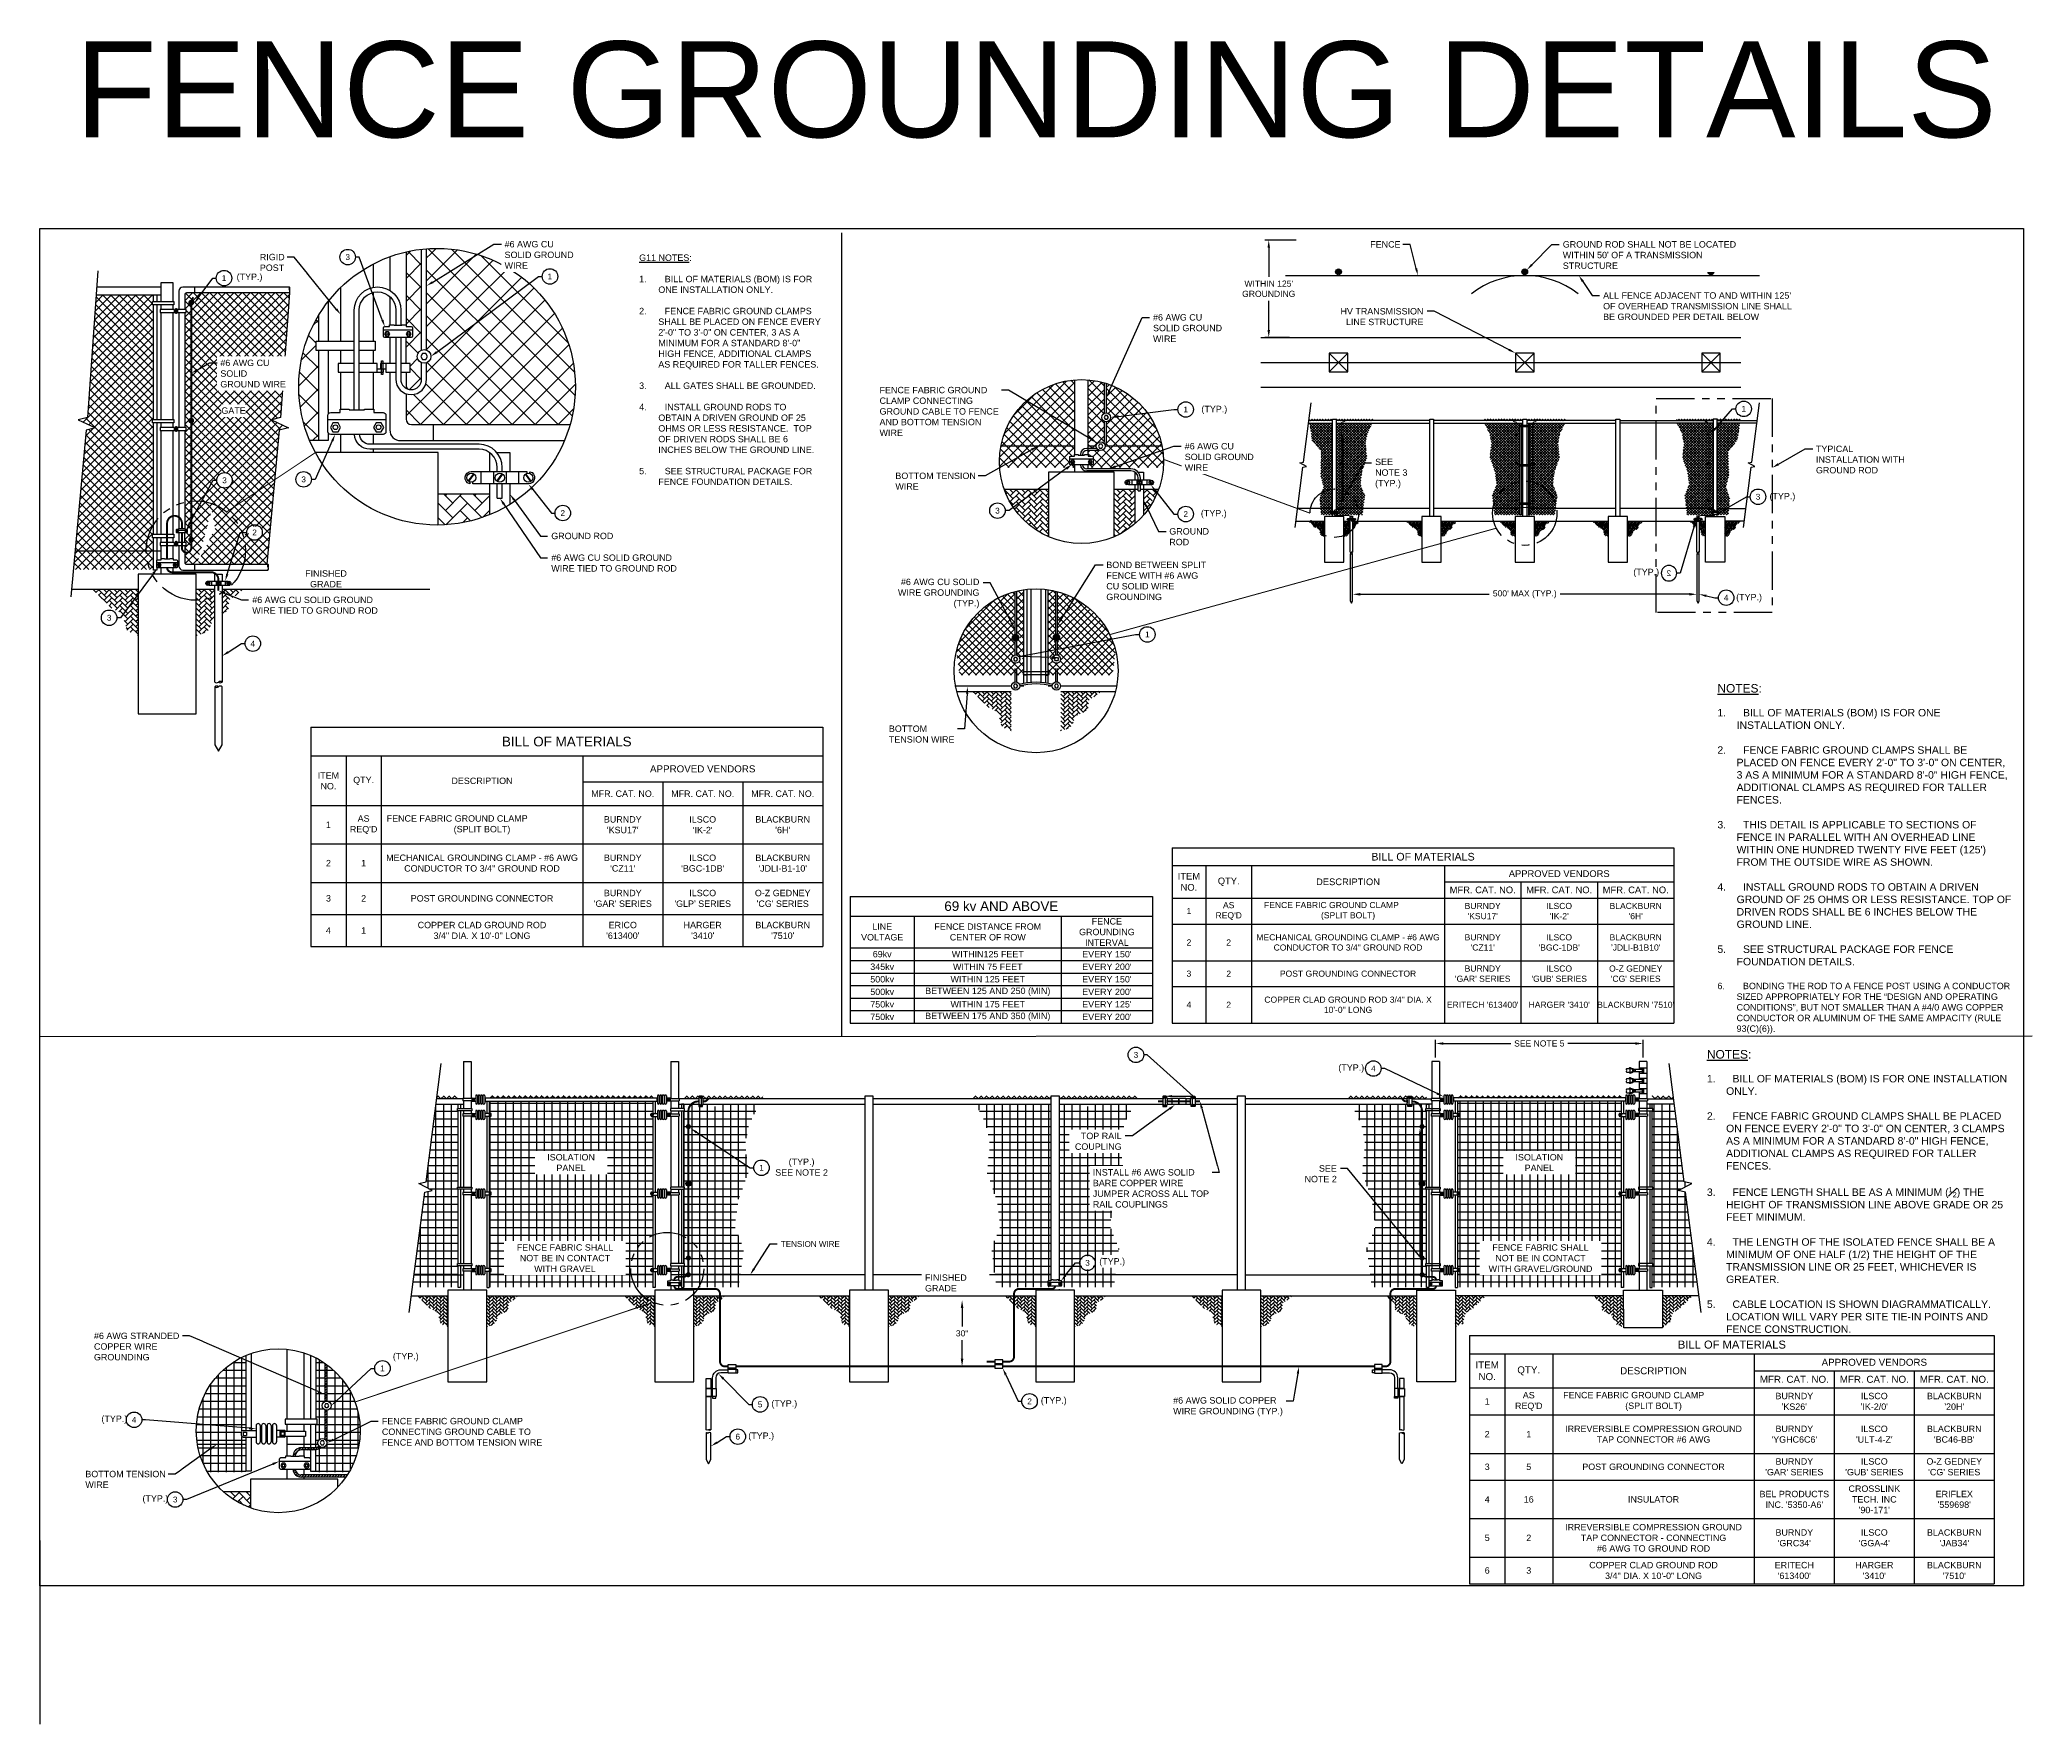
# Model space of a CAD drawing. Header units: feet. Extents: x -17 to 155, y -41 to 44.
# Drawn here: x 0 to 32.55, y -3 to 24.51 of the extents above; entities that cross this region are included whole.
import ezdxf
from ezdxf import colors
from ezdxf.entities.mleader import LeaderData, LeaderLine
from ezdxf.enums import TextEntityAlignment as Align
from ezdxf.math import Vec2, Vec3

# ---------------------------------------------------------------- set-up
doc = ezdxf.new("R2010")
doc.units = ezdxf.units.FT
doc.header["$MEASUREMENT"] = 0
doc.linetypes.add('PHANTOM2', pattern=[1.25, 0.625, -0.125, 0.125, -0.125, 0.125, -0.125])
doc.layers.get('Defpoints').update_dxf_attribs({"color": 5})
for name, color, linetype in [('E-DETL', 7, 'Continuous'), ('G-ANNO-DIMS', 1, 'Continuous'), ('G-ANNO-TEXT', 1, 'Continuous'), ('G-BRDR', 5, 'Continuous'), ('G-DIMS', 7, 'Continuous'), ('G-TEXT', 7, 'Continuous'), ('HATCH', 9, 'Continuous')]:
    doc.layers.add(name, color=color, linetype=linetype)
doc.styles.add('NEI-A', font='arial.ttf')
doc.styles.add('ROMANS', font='arial.ttf')
doc.linetypes.add('FENCELINE', pattern='A,1,-0.2,["X",Standard,S=0.1,R=0,X=-0.05,Y=-0.05],-0.2', length=1.4)
doc.linetypes.add('TRANSMISSION_LINE', pattern='A,0.2,["X",Standard,S=0.1,R=0,X=0,Y=-0.05],0.4,-0.12,["TL",Standard,S=0.1,R=0,X=0.01,Y=-0.05],-0.3,0.335,["X",Standard,S=0.1,R=0,X=0,Y=-0.05],0.07', length=1.425)
doc.dimstyles.new('NEI-A', dxfattribs={"dimtxt": 0.1, "dimasz": 0.125, "dimexe": 0.0625, "dimexo": 0.0625, "dimgap": 0.0625, "dimtad": 0, "dimtih": 1, "dimtoh": 1, "dimdec": 4, "dimzin": 3, "dimdsep": 46, "dimlunit": 4, "dimtxsty": 'NEI-A', "dimcen": 0, "dimadec": 0, "dimazin": 0, "dimtfac": 0.75, "dimtdec": 4, "dimtofl": 0, "dimtmove": 0, "dimatfit": 3, "dimfxl": 1, "dimfrac": 1, "dimtolj": 1, "dimtzin": 0, "dimarcsym": 0})
pattern_1 = [(45, (9.710922, 17.966903), (-0.02241267, 0.02241267), []), (135, (9.710922, 17.966903), (-0.02241267, -0.02241267), [])]
pattern_2 = [(0, (-1.26273, -4.01569), (0, 0.1267852), []), (90, (-1.26273, -4.01569), (-0.1267852, 8e-18), [])]
pattern_3 = [(45, (12.855708, 17.966903), (-0.02241267, 0.02241267), []), (135, (12.855708, 17.966903), (-0.02241267, -0.02241267), [])]
pattern_4 = [(45, (0.216314, 9.669623), (5e-18, 0.05737644), [0.1217138, -0.0405713]), (135, (0.245, 9.69831), (5e-18, 0.05737644), [0.1217138, -0.0405713])]
pattern_5 = [(45, (3.597253, 9.669623), (5e-18, 0.05737644), [0.1217138, -0.0405713]), (135, (3.62594, 9.69831), (5e-18, 0.05737644), [0.1217138, -0.0405713])]
pattern_6 = [(45, (0.216314, 40.027074), (-0.04482534, 0.04482534), []), (135, (0.216314, 40.027074), (-0.04482534, -0.04482534), [])]
pattern_7 = [(45, (6.77745, 9.669623), (5e-18, 0.05737644), [0.1217138, -0.0405713]), (135, (6.806137, 9.69831), (5e-18, 0.05737644), [0.1217138, -0.0405713])]
pattern_8 = [(45, (9.820293, 9.669623), (5e-18, 0.05737644), [0.1217138, -0.0405713]), (135, (9.84898, 9.69831), (5e-18, 0.05737644), [0.1217138, -0.0405713])]
pattern_9 = [(45, (12.86314, 9.669623), (5e-18, 0.05737644), [0.1217138, -0.0405713]), (135, (12.891827, 9.69831), (5e-18, 0.05737644), [0.1217138, -0.0405713])]
pattern_10 = [(45, (1.314227, 9.669623), (5e-18, 0.05737644), [0.1217138, -0.04057127]), (135, (1.342915, 9.69831), (5e-18, 0.05737644), [0.1217138, -0.04057127])]
pattern_11 = [(45, (4.695166, 9.669623), (5e-18, 0.05737644), [0.1217138, -0.04057127]), (135, (4.723854, 9.69831), (5e-18, 0.05737644), [0.1217138, -0.04057127])]
pattern_12 = [(45, (6.632667, 17.966903), (-0.02241267, 0.02241267), []), (135, (6.632667, 17.966903), (-0.02241267, -0.02241267), [])]
pattern_13 = [(45, (17.764756, 19.48602), (2e-18, 0.02868822), [0.0608569, -0.02028563]), (135, (17.7791, 19.500365), (2e-18, 0.02868822), [0.0608569, -0.02028563])]
pattern_14 = [(45, (19.354854, 19.48602), (2e-18, 0.02868822), [0.0608569, -0.02028563]), (135, (19.369198, 19.500365), (2e-18, 0.02868822), [0.0608569, -0.02028563])]
pattern_15 = [(45, (20.876276, 19.48602), (2e-18, 0.02868822), [0.0608569, -0.02028563]), (135, (20.89062, 19.500365), (2e-18, 0.02868822), [0.0608569, -0.02028563])]
pattern_16 = [(45, (22.397699, 19.48602), (2e-18, 0.02868822), [0.0608569, -0.02028563]), (135, (22.412043, 19.500365), (2e-18, 0.02868822), [0.0608569, -0.02028563])]
pattern_17 = [(45, (23.987797, 19.48602), (2e-18, 0.02868822), [0.0608569, -0.02028563]), (135, (24.00214, 19.500365), (2e-18, 0.02868822), [0.0608569, -0.02028563])]
pattern_18 = [(45, (16.14296, 34.700246), (-0.02241267, 0.02241267), []), (135, (16.14296, 34.700246), (-0.02241267, -0.02241267), [])]
pattern_19 = [(45, (-5.913565, 40.027074), (-0.04482534, 0.04482534), []), (135, (-5.913565, 40.027074), (-0.04482534, -0.04482534), [])]
pattern_20 = [(45, (-1.262733, -4.190955), (-0.02241267, 0.02241267), [])]
pattern_21 = [(0, (-1.26273, -4.19095), (0, 0.1267852), []), (90, (-1.26273, -4.19095), (-0.1267852, 8e-18), [])]
pattern_22 = [(45, (13.009347, 34.700246), (-0.02241267, 0.02241267), []), (135, (13.009347, 34.700246), (-0.02241267, -0.02241267), [])]
pattern_23 = [(45, (-20.84148, 17.23268), (-0.05717611, 0.05717611), []), (135, (-20.84148, 17.23268), (-0.05717611, -0.05717611), [])]
pattern_24 = [(45, (7.642034, 21.108043), (6e-18, 0.07318542), [0.1552497, -0.0517499]), (135, (7.678627, 21.144636), (6e-18, 0.07318542), [0.1552497, -0.0517499])]
pattern_25 = [(45, (-32.14005, 21.63789), (-0.07589668, 0.07589668), []), (135, (-32.14005, 21.63789), (-0.07589668, -0.07589668), [])]
pattern_26 = [(45, (5.55687, 26.78212), (8e-18, 0.09714775), [0.2060815, -0.0686938]), (135, (5.60544, 26.830696), (8e-18, 0.09714775), [0.2060815, -0.0686938])]
pattern_27 = [(45, (-8.07407, 24.05088), (7e-18, 0.08606466), [0.1825707, -0.0608569]), (135, (-8.031035, 24.09391), (7e-18, 0.08606466), [0.1825707, -0.0608569])]

msp = doc.modelspace()

# ---------------------------------------------------------------- texts
at = {"layer": 'Defpoints', "color": 1, "insert": (16.27207, 22.90031), "char_height": 1.5681818, "attachment_point": 8, "style": 'NEI-A'}
msp.add_mtext('FENCE GROUNDING DETAILS', dxfattribs=at)
at = {"layer": 'G-ANNO-TEXT', "char_height": 0.10454545, "attachment_point": 1, "style": 'NEI-A'}
for s, insert, width in [('{\\LG11 NOTES}:\\P\\pxi-2,l2;\\P\\pi-3,l3;1.^IBILL OF MATERIALS (BOM) IS FOR ONE INSTALLATION ONLY.\\P\\pi0,l0;\\P\\pi-3,l3;2.^IFENCE FABRIC GROUND CLAMPS SHALL BE PLACED ON FENCE EVERY 2\'-0" TO 3\'-0" ON CENTER, 3 AS A MINIMUM FOR A STANDARD 8\'-0" HIGH FENCE, ADDITIONAL CLAMPS AS REQUIRED FOR TALLER FENCES.^J\\P3.^IALL GATES SHALL BE GROUNDED.\\P\\pi0,l0;\\P\\pi-3,l3;4.^IINSTALL GROUND RODS TO OBTAIN A DRIVEN GROUND OF 25 OHMS OR LESS RESISTANCE.  TOP OF DRIVEN RODS SHALL BE 6 INCHES BELOW THE GROUND LINE.\\P\\pi0,l0;\\P\\pi-3,l3;5.^ISEE STRUCTURAL PACKAGE FOR FENCE FOUNDATION DETAILS.', (9.79138, 21.00819), 2.9780632), ('\\A1;{\\H1.3333x;\\LNOTES\\l:\\P\\pxi-2,l2;}\\P\\pi-3,l3;{\\H1.1667x;1.^IBILL OF MATERIALS (BOM) IS FOR ONE INSTALLATION ONLY.\\P\\P2.^IFENCE FABRIC GROUND CLAMPS SHALL BE PLACED ON FENCE EVERY 2\'-0" TO 3\'-0" ON CENTER, 3 AS A MINIMUM FOR A STANDARD 8\'-0" HIGH FENCE, ADDITIONAL CLAMPS AS REQUIRED FOR TALLER FENCES.\\P\\pi0,l0;\\P\\pi-3,l3;3.^ITHIS DETAIL IS APPLICABLE TO SECTIONS OF FENCE IN PARALLEL WITH AN OVERHEAD LINE WITHIN ONE HUNDRED TWENTY FIVE FEET (125\') FROM THE OUTSIDE WIRE AS SHOWN.\\P\\pi0,l0;\\P\\pi-3,l3;4.^IINSTALL GROUND RODS TO OBTAIN A DRIVEN GROUND OF 25 OHMS OR LESS RESISTANCE. TOP OF DRIVEN RODS SHALL BE 6 INCHES BELOW THE GROUND LINE.^J\\P\\A0;5.^ISEE STRUCTURAL PACKAGE FOR FENCE FOUNDATION DETAILS.\\P\\pi0,l0;\\P\\pi-3,l3;\\H0.85712x;6.^IBONDING THE ROD TO A FENCE POST USING A CONDUCTOR SIZED APPROPRIATELY FOR THE “DESIGN AND OPERATING CONDITIONS”, BUT NOT SMALLER THAN A #4/0 AWG COPPER CONDUCTOR OR ALUMINUM OF THE SAME AMPACITY (RULE 93(C)(6)).}', (27.40859, 13.99082), 4.7915134), ('\\A1;{\\H1.3333x;\\LNOTES\\l:\\P\\pxi-2,l2;}\\P\\pi-3,l3;{\\H1.1667x;1.^IBILL OF MATERIALS (BOM) IS FOR ONE INSTALLATION ONLY.\\P\\P2.^IFENCE FABRIC GROUND CLAMPS SHALL BE PLACED ON FENCE EVERY 2\'-0" TO 3\'-0" ON CENTER, 3 CLAMPS AS A MINIMUM FOR A STANDARD 8\'-0" HIGH FENCE, ADDITIONAL CLAMPS AS REQUIRED FOR TALLER FENCES.\\P\\P3.^IFENCE LENGTH SHALL BE AS A MINIMUM (\\H0.7x;\\S1#2;\\H1.4286x;) THE HEIGHT OF TRANSMISSION LINE ABOVE GRADE OR 25 FEET MINIMUM.^J\\P4.^ITHE LENGTH OF THE ISOLATED FENCE SHALL BE A MINIMUM OF ONE HALF (1/2) THE HEIGHT OF THE TRANSMISSION LINE OR 25 FEET, WHICHEVER IS GREATER.\\P\\P5.^ICABLE LOCATION IS SHOWN DIAGRAMMATICALLY. LOCATION WILL VARY PER SITE TIE-IN POINTS AND FENCE CONSTRUCTION.}', (27.237, 8.01216), 5.0712987)]:
    msp.add_mtext(s, dxfattribs=dict(at, insert=insert, width=width))
at = {"layer": 'G-ANNO-TEXT', "char_height": 0.104545, "style": 'NEI-A'}
for s, width, insert, attachment_point in [('(TYP.)', 0.35387, (28.25953, 17.04332), 4), ('(TYP.)', 0.35387, (26.03465, 15.80563), 4), ('(TYP.)', 0.35387, (27.71487, 15.39551), 4), ('(TYP.)', 0.35387, (21.21566, 7.70975), 4), ('(TYP.)\\PSEE NOTE 2', 1.246777, (12.44547, 6.09851), 5), ('(TYP.)', 0.35387, (5.76797, 2.99407), 4), ('(TYP.)', 0.35387, (11.95184, 2.22319), 4), ('(TYP.)', 0.35387, (16.35453, 2.27366), 4), ('(TYP.)', 0.35387, (1.00619, 1.97372), 4), ('(TYP.)', 0.35387, (11.57467, 1.69669), 4)]:
    msp.add_mtext_dynamic_manual_height_columns(s, width=width, gutter_width=0.51456, heights=[0], dxfattribs=dict(at, insert=insert, attachment_point=attachment_point))

# ---------------------------------------------------------------- blocks, each defined once
blk = doc.blocks.new('_TagCircle')
at = {"color": 0, "linetype": 'ByBlock', "lineweight": -2, "transparency": 16777216}
blk.add_circle((0, 0), 0.125, dxfattribs=at)
at = {"color": 0, "transparency": 16777216, "style": 'NEI-A'}
blk.add_attdef('TAGNUMBER', text='', height=0.09375, dxfattribs=at).set_placement((0, -0.046875), align=Align.CENTER)
blk = doc.blocks.new('*D9')
at = {"layer": 'Defpoints', "color": 0, "transparency": 16777216}
for p in [(22.805, 7.827), (26.193, 8.119), (26.193, 7.827)]:
    blk.add_point(p, dxfattribs=at)
at = {"layer": 'G-ANNO-DIMS', "color": 0, "lineweight": -2, "transparency": 16777216}
for p, q in [((22.805, 7.89), (22.805, 8.181)), ((26.193, 7.89), (26.193, 8.181)), ((22.93, 8.119), (24.031, 8.119)), ((26.068, 8.119), (24.967, 8.119))]:
    blk.add_line(p, q, dxfattribs=at)
at = {"layer": 'G-ANNO-DIMS', "color": 0, "transparency": 16777216}
for points in [[(22.93, 8.139), (22.93, 8.098), (22.805, 8.119)], [(26.068, 8.139), (26.068, 8.098), (26.193, 8.119)]]:
    blk.add_solid(points, dxfattribs=at)
at = {"layer": 'G-ANNO-DIMS', "color": 0, "transparency": 16777216, "insert": (24.499, 8.119), "char_height": 0.1, "attachment_point": 5, "style": 'NEI-A'}
blk.add_mtext('\\A1;SEE NOTE 5', dxfattribs=at)
blk = doc.blocks.new('*D10')
at = {"layer": 'Defpoints', "color": 0, "transparency": 16777216}
for p in [(15.068, 3.925), (15.068, 2.843), (15.068, 2.843)]:
    blk.add_point(p, dxfattribs=at)
at = {"layer": 'G-DIMS', "color": 0, "lineweight": -2, "transparency": 16777216}
for p, q in [((15.068, 3.8), (15.068, 3.498)), ((15.068, 2.968), (15.068, 3.271))]:
    blk.add_line(p, q, dxfattribs=at)
at = {"layer": 'G-DIMS', "color": 0, "transparency": 16777216}
for points in [[(15.047, 3.8), (15.089, 3.8), (15.068, 3.925)], [(15.047, 2.968), (15.089, 2.968), (15.068, 2.843)]]:
    blk.add_solid(points, dxfattribs=at)
at = {"layer": 'G-DIMS', "color": 0, "transparency": 16777216, "insert": (15.068, 3.384), "char_height": 0.1, "attachment_point": 5, "style": 'NEI-A'}
blk.add_mtext('\\A1;30"', dxfattribs=at)
blk = doc.blocks.new('*D7')
at = {"layer": 'Defpoints', "color": 0, "transparency": 16777216}
for p in [(20.078, 21.244), (20.586, 21.244), (20.478, 19.651)]:
    blk.add_point(p, dxfattribs=at)
at = {"layer": 'G-ANNO-DIMS', "color": 0, "lineweight": -2, "transparency": 16777216}
for p, q in [((20.524, 21.244), (20.016, 21.244)), ((20.078, 21.119), (20.078, 20.645)), ((20.078, 19.776), (20.078, 20.25)), ((20.416, 19.651), (20.016, 19.651))]:
    blk.add_line(p, q, dxfattribs=at)
at = {"layer": 'G-ANNO-DIMS', "color": 0, "transparency": 16777216}
for points in [[(20.058, 21.119), (20.099, 21.119), (20.078, 21.244)], [(20.058, 19.776), (20.099, 19.776), (20.078, 19.651)]]:
    blk.add_solid(points, dxfattribs=at)
at = {"layer": 'G-ANNO-DIMS', "color": 0, "transparency": 16777216, "insert": (20.078, 20.448), "char_height": 0.1, "attachment_point": 5, "style": 'NEI-A'}
blk.add_mtext("\\A1;WITHIN 125' \\PGROUNDING", dxfattribs=at)
blk = doc.blocks.new('*D8')
at = {"layer": 'Defpoints', "color": 0, "transparency": 16777216}
for p in [(21.448, 15.457), (27.073, 15.457), (27.073, 15.457)]:
    blk.add_point(p, dxfattribs=at)
at = {"layer": 'G-ANNO-TEXT', "color": 0, "lineweight": -2, "transparency": 16777216}
for p, q in [((21.573, 15.457), (23.682, 15.457)), ((26.948, 15.457), (24.84, 15.457))]:
    blk.add_line(p, q, dxfattribs=at)
at = {"layer": 'G-ANNO-TEXT', "color": 0, "transparency": 16777216}
for points in [[(21.573, 15.478), (21.573, 15.436), (21.448, 15.457)], [(26.948, 15.478), (26.948, 15.436), (27.073, 15.457)]]:
    blk.add_solid(points, dxfattribs=at)
at = {"layer": 'G-ANNO-TEXT', "color": 0, "transparency": 16777216, "insert": (24.261, 15.457), "char_height": 0.1, "attachment_point": 5, "style": 'NEI-A'}
blk.add_mtext("\\A1;500' MAX (TYP.)", dxfattribs=at)
blk = doc.blocks.new('*T11')
at = {"layer": 'G-ANNO-TEXT', "color": 0, "linetype": 'ByBlock', "lineweight": -2, "transparency": 16777216}
for p, q in [((0, 0), (8.364, 0)), ((0, 0), (0, -3.58)), ((8.364, 0), (8.364, -3.58)), ((0, -0.47), (8.364, -0.47)), ((0.575, -0.47), (0.575, -3.58)), ((1.15, -0.47), (1.15, -3.58)), ((4.443, -0.47), (4.443, -3.58)), ((4.443, -0.891), (8.364, -0.891)), ((5.75, -0.891), (5.75, -3.58)), ((7.057, -0.891), (7.057, -3.58)), ((0, -1.281), (8.364, -1.281)), ((0, -1.906), (8.364, -1.906)), ((0, -2.535), (8.364, -2.535)), ((0, -3.058), (8.364, -3.058)), ((0, -3.58), (8.364, -3.58))]:
    blk.add_line(p, q, dxfattribs=at)
at = {"layer": 'G-ANNO-TEXT', "color": 0, "transparency": 16777216, "attachment_point": 5, "style": 'NEI-A'}
for s, insert, char_height, width in [('BILL OF MATERIALS', (4.182, -0.235), 0.15682, 8.23818), ('APPROVED VENDORS', (6.403, -0.681), 0.11435, 3.795), ('ITEM\\PNO.', (0.288, -0.876), 0.1045, 0.44955), ('QTY.', (0.863, -0.876), 0.1045, 0.44955), ('DESCRIPTION', (2.797, -0.876), 0.10455, 3.16773), ('MFR. CAT. NO.', (5.097, -1.086), 0.10455, 1.24148), ('MFR. CAT. NO.', (6.403, -1.086), 0.10455, 1.24148), ('MFR. CAT. NO.', (7.71, -1.086), 0.10455, 1.24148), ('1', (0.288, -1.593), 0.105, 0.50966), ("AS\\PREQ'D", (0.863, -1.593), 0.1045, 0.50966), ('FENCE FABRIC GROUND CLAMP                     (SPLIT BOLT)', (2.797, -1.593), 0.10455, 3.22784), ("BURNDY\\P'KSU17'", (5.097, -1.593), 0.1045, 1.24148), ("ILSCO\\P'IK-2'", (6.403, -1.593), 0.1045, 1.24148), ("BLACKBURN\\P'6H'", (7.71, -1.593), 0.1045, 1.24148), ('2', (0.288, -2.22), 0.105, 0.50966), ('1', (0.863, -2.22), 0.105, 0.50966), ('\\A1;MECHANICAL GROUNDING CLAMP - #6 AWG CONDUCTOR TO 3/4" GROUND ROD', (2.797, -2.22), 0.10455, 3.22784), ("BURNDY\\P'CZ11'", (5.097, -2.22), 0.1045, 1.24148), ("ILSCO\\P'BGC-1DB'", (6.403, -2.22), 0.1045, 1.24148), ("BLACKBURN\\P'JDLI-B1-10'", (7.71, -2.22), 0.10455, 1.24148), ('3', (0.288, -2.796), 0.105, 0.50966), ('2', (0.863, -2.796), 0.105, 0.50966), ('POST GROUNDING CONNECTOR', (2.797, -2.796), 0.10455, 3.22784), ("BURNDY\\P'GAR' SERIES", (5.097, -2.796), 0.10455, 1.24148), ("ILSCO\\P'GLP' SERIES", (6.403, -2.796), 0.10455, 1.24148), ("O-Z GEDNEY\\P'CG' SERIES", (7.71, -2.796), 0.10455, 1.24148), ('\\A1;COPPER CLAD GROUND ROD\\P3/4" DIA. X 10\'-0" LONG', (2.797, -3.319), 0.10455, 3.22784), ("ERICO\\P'613400'", (5.097, -3.319), 0.1045, 1.24148), ("HARGER\\P'3410'", (6.403, -3.319), 0.1045, 1.24148), ("BLACKBURN\\P'7510'", (7.71, -3.319), 0.1045, 1.24148), ('4', (0.288, -3.319), 0.105, 0.50966), ('1', (0.863, -3.319), 0.105, 0.50966)]:
    blk.add_mtext(s, dxfattribs=dict(at, insert=insert, char_height=char_height, width=width))
blk = doc.blocks.new('*T43')
at = {"layer": 'G-ANNO-TEXT', "color": 0, "linetype": 'ByBlock', "lineweight": -2, "transparency": 16777216}
for p, q in [((0, 0), (4.94, 0)), ((0, 0), (0, -2.07)), ((4.94, 0), (4.94, -2.07)), ((0, -0.32), (4.94, -0.32)), ((1.047, -0.32), (1.047, -2.07)), ((3.45, -0.32), (3.45, -2.07)), ((0, -0.842), (4.94, -0.842)), ((0, -1.047), (4.94, -1.047)), ((0, -1.251), (4.94, -1.251)), ((0, -1.456), (4.94, -1.456)), ((0, -1.661), (4.94, -1.661)), ((0, -1.866), (4.94, -1.866)), ((0, -2.07), (4.94, -2.07))]:
    blk.add_line(p, q, dxfattribs=at)
at = {"layer": 'G-ANNO-TEXT', "color": 0, "transparency": 16777216, "attachment_point": 5, "style": 'ROMANS'}
for s, insert, char_height, width in [('69 kv AND ABOVE', (2.47, -0.16), 0.15682, 4.87483), ('LINE VOLTAGE', (0.524, -0.581), 0.10455, 0.98216), ('FENCE DISTANCE FROM CENTER OF ROW', (2.249, -0.581), 0.10455, 2.33683), ('FENCE GROUNDING INTERVAL', (4.195, -0.581), 0.10455, 1.42517), ('69kv', (0.524, -0.944), 0.1045, 0.98216), ('WITHIN125 FEET', (2.249, -0.944), 0.10455, 2.33683), ("EVERY 150'", (4.195, -0.944), 0.1045, 1.42517), ('345kv', (0.524, -1.149), 0.1045, 0.98216), ('500kv', (0.524, -1.354), 0.1045, 0.98216), ('WITHIN 125 FEET', (2.249, -1.354), 0.10455, 2.33683), ('WITHIN 75 FEET', (2.249, -1.149), 0.10455, 2.33683), ("EVERY 200'", (4.195, -1.149), 0.1045, 1.42517), ("EVERY 150'", (4.195, -1.354), 0.1045, 1.42517), ('500kv', (0.524, -1.559), 0.1045, 0.98216), ('BETWEEN 125 AND 250 (MIN)', (2.249, -1.559), 0.10455, 2.33683), ("EVERY 200'", (4.195, -1.559), 0.1045, 1.42517), ('750kv', (0.524, -1.763), 0.1045, 0.98216), ('750kv', (0.524, -1.968), 0.1045, 0.98216), ('BETWEEN 175 AND 350 (MIN)', (2.249, -1.968), 0.10455, 2.33683), ('WITHIN 175 FEET', (2.249, -1.763), 0.10455, 2.33683), ("EVERY 125'", (4.195, -1.763), 0.1045, 1.42517), ("EVERY 200'", (4.195, -1.968), 0.1045, 1.42517)]:
    blk.add_mtext(s, dxfattribs=dict(at, insert=insert, char_height=char_height, width=width))
blk = doc.blocks.new('*T46')
at = {"layer": 'G-ANNO-TEXT', "color": 0, "linetype": 'ByBlock', "lineweight": -2, "transparency": 16777216}
for p, q in [((0, 0), (8.573, 0)), ((0, 0), (0, -4.057)), ((8.573, 0), (8.573, -4.057)), ((0, -0.3), (8.573, -0.3)), ((0.575, -0.3), (0.575, -4.057)), ((1.359, -0.3), (1.359, -4.057)), ((4.652, -0.3), (4.652, -4.057)), ((4.652, -0.578), (8.573, -0.578)), ((5.959, -0.578), (5.959, -4.057)), ((7.266, -0.578), (7.266, -4.057)), ((0, -0.856), (8.573, -0.856)), ((0, -1.299), (8.573, -1.299)), ((0, -1.928), (8.573, -1.928)), ((0, -2.364), (8.573, -2.364)), ((0, -2.991), (8.573, -2.991)), ((0, -3.62), (8.573, -3.62)), ((0, -4.057), (8.573, -4.057))]:
    blk.add_line(p, q, dxfattribs=at)
at = {"layer": 'G-ANNO-TEXT', "color": 0, "transparency": 16777216, "attachment_point": 5, "style": 'NEI-A'}
for s, insert, char_height, width in [('BILL OF MATERIALS', (4.286, -0.15), 0.13068, 8.44727), ('ITEM\\PNO.', (0.288, -0.578), 0.1144, 0.44955), ('QTY.', (0.967, -0.578), 0.1144, 0.65864), ('DESCRIPTION', (3.006, -0.578), 0.11437, 3.16773), ('APPROVED VENDORS', (6.613, -0.439), 0.11437, 3.795), ("AS\\PREQ'D", (0.967, -1.077), 0.1045, 0.71875), ('FENCE FABRIC GROUND CLAMP                 (SPLIT BOLT)', (3.006, -1.077), 0.10455, 3.22784), ('MFR. CAT. NO.', (5.306, -0.717), 0.11437, 1.24148), ("BURNDY\\P'KS26'", (5.306, -1.077), 0.1045, 1.24148), ('MFR. CAT. NO.', (6.613, -0.717), 0.11437, 1.24148), ("ILSCO\\P'IK-2/0'", (6.613, -1.077), 0.1045, 1.24148), ('MFR. CAT. NO.', (7.919, -0.717), 0.11437, 1.24148), ("BLACKBURN\\P'20H'", (7.919, -1.077), 0.1045, 1.24148), ('1', (0.288, -1.077), 0.105, 0.50966), ('2', (0.288, -1.613), 0.105, 0.50966), ('1', (0.967, -1.613), 0.105, 0.71875), ('\\A1;IRREVERSIBLE COMPRESSION GROUND\\PTAP CONNECTOR #6 AWG', (3.006, -1.613), 0.10455, 3.22784), ("BURNDY\\P'YGHC6C6'", (5.306, -1.613), 0.1045, 1.24148), ("ILSCO\\P'ULT-4-Z'", (6.613, -1.613), 0.1045, 1.24148), ("BLACKBURN\\P'BC46-BB'", (7.919, -1.613), 0.1045, 1.24148), ('3', (0.288, -2.146), 0.105, 0.50966), ('5', (0.967, -2.146), 0.105, 0.71875), ('POST GROUNDING CONNECTOR', (3.006, -2.146), 0.10455, 3.22784), ("BURNDY\\P'GAR' SERIES", (5.306, -2.146), 0.10455, 1.24148), ("ILSCO\\P'GUB' SERIES", (6.613, -2.146), 0.10455, 1.24148), ("O-Z GEDNEY\\P'CG' SERIES", (7.919, -2.146), 0.10455, 1.24148), ("BEL PRODUCTS INC. '5350-A6'", (5.306, -2.678), 0.10455, 1.24148), ("CROSSLINK TECH. INC\\P'90-171'", (6.613, -2.678), 0.10455, 1.24148), ("ERIFLEX\\P'559698'", (7.919, -2.678), 0.1045, 1.24148), ('4', (0.288, -2.678), 0.105, 0.50966), ('16', (0.967, -2.678), 0.1045, 0.71875), ('INSULATOR', (3.006, -2.678), 0.1045, 3.22784), ('5', (0.288, -3.306), 0.105, 0.50966), ('2', (0.967, -3.306), 0.105, 0.71875), ('\\A1;IRREVERSIBLE COMPRESSION GROUND\\PTAP CONNECTOR - CONNECTING\\P#6 AWG TO GROUND ROD', (3.006, -3.306), 0.10455, 3.22784), ("BURNDY\\P'GRC34'", (5.306, -3.306), 0.1045, 1.24148), ("ILSCO\\P'GGA-4'", (6.613, -3.306), 0.1045, 1.24148), ("BLACKBURN\\P'JAB34'", (7.919, -3.306), 0.1045, 1.24148), ('6', (0.288, -3.839), 0.105, 0.50966), ('3', (0.967, -3.839), 0.105, 0.71875), ('\\A1;COPPER CLAD GROUND ROD \\P3/4" DIA. X 10\'-0" LONG', (3.006, -3.839), 0.10455, 3.22784), ("ERITECH\\P'613400'", (5.306, -3.839), 0.1045, 1.24148), ("HARGER\\P'3410'", (6.613, -3.839), 0.1045, 1.24148), ("BLACKBURN\\P'7510'", (7.919, -3.839), 0.1045, 1.24148)]:
    blk.add_mtext(s, dxfattribs=dict(at, insert=insert, char_height=char_height, width=width))
blk = doc.blocks.new('*T47')
at = {"layer": 'G-ANNO-TEXT', "color": 0, "linetype": 'ByBlock', "lineweight": -2, "transparency": 16777216}
for p, q in [((0, 0), (8.2, 0)), ((0, 0), (0, -2.861)), ((8.2, 0), (8.2, -2.861)), ((0, -0.287), (8.2, -0.287)), ((0.55, -0.287), (0.55, -2.861)), ((1.3, -0.287), (1.3, -2.861)), ((4.45, -0.287), (4.45, -2.861)), ((4.45, -0.553), (8.2, -0.553)), ((5.7, -0.553), (5.7, -2.861)), ((6.95, -0.553), (6.95, -2.861)), ((0, -0.818), (8.2, -0.818)), ((0, -1.242), (8.2, -1.242)), ((0, -1.844), (8.2, -1.844)), ((0, -2.261), (8.2, -2.261)), ((0, -2.861), (8.2, -2.861))]:
    blk.add_line(p, q, dxfattribs=at)
at = {"layer": 'G-ANNO-TEXT', "color": 0, "transparency": 16777216, "attachment_point": 5}
for s, insert, char_height, width, style in [('BILL OF MATERIALS', (4.1, -0.143), 0.125, 8.08, 'NEI-A'), ('ITEM\\PNO.', (0.275, -0.553), 0.1094, 0.43, 'NEI-A'), ('QTY.', (0.925, -0.553), 0.1094, 0.63, 'NEI-A'), ('DESCRIPTION', (2.875, -0.553), 0.1094, 3.03, 'NEI-A'), ('MFR. CAT. NO.', (5.075, -0.685), 0.1094, 1.1875, 'NEI-A'), ('APPROVED VENDORS', (6.325, -0.42), 0.1094, 3.63, 'NEI-A'), ('MFR. CAT. NO.', (6.325, -0.685), 0.1094, 1.1875, 'NEI-A'), ('MFR. CAT. NO.', (7.575, -0.685), 0.1094, 1.1875, 'NEI-A'), ("AS\\PREQ'D", (0.925, -1.03), 0.1, 0.6875, 'NEI-A'), ('FENCE FABRIC GROUND CLAMP               (SPLIT BOLT)', (2.875, -1.03), 0.1, 3.0875, 'NEI-A'), ("BURNDY\\P'KSU17'", (5.075, -1.03), 0.1, 1.1875, 'NEI-A'), ("ILSCO\\P'IK-2'", (6.325, -1.03), 0.1, 1.1875, 'NEI-A'), ("BLACKBURN\\P'6H'", (7.575, -1.03), 0.1, 1.1875, 'NEI-A'), ('1', (0.275, -1.03), 0.1, 0.4875, 'NEI-A'), ('2', (0.275, -1.543), 0.1, 0.4875, 'NEI-A'), ('2', (0.925, -1.543), 0.1, 0.6875, 'NEI-A'), ('\\A1;MECHANICAL GROUNDING CLAMP - #6 AWG CONDUCTOR TO 3/4" GROUND ROD', (2.875, -1.543), 0.1, 3.0875, 'NEI-A'), ("BURNDY\\P'CZ11'", (5.075, -1.543), 0.1, 1.1875, 'NEI-A'), ("ILSCO\\P'BGC-1DB'", (6.325, -1.543), 0.1, 1.1875, 'NEI-A'), ("BLACKBURN\\P'JDLI-B1B10'", (7.575, -1.543), 0.1, 1.1875, 'NEI-A'), ("BURNDY\\P'GAR' SERIES", (5.075, -2.053), 0.1, 1.1875, 'NEI-A'), ("ILSCO\\P'GUB' SERIES", (6.325, -2.053), 0.1, 1.1875, 'NEI-A'), ("O-Z GEDNEY\\P'CG' SERIES", (7.575, -2.053), 0.1, 1.1875, 'NEI-A'), ('3', (0.275, -2.053), 0.1, 0.4875, 'NEI-A'), ('2', (0.925, -2.053), 0.1, 0.6875, 'NEI-A'), ('POST GROUNDING CONNECTOR', (2.875, -2.053), 0.1, 3.0875, 'NEI-A'), ('4', (0.275, -2.561), 0.1, 0.4875, 'NEI-A'), ('2', (0.925, -2.561), 0.1, 0.6875, 'ROMANS'), ('\\A1;COPPER CLAD GROUND ROD 3/4" DIA. X 10\'-0" LONG', (2.875, -2.561), 0.1, 3.0875, 'ROMANS'), ("ERITECH '613400'", (5.075, -2.561), 0.1, 1.1875, 'ROMANS'), ("HARGER '3410'", (6.325, -2.561), 0.1, 1.1875, 'ROMANS'), ("BLACKBURN '7510'", (7.575, -2.561), 0.1, 1.1875, 'ROMANS')]:
    blk.add_mtext(s, dxfattribs=dict(at, insert=insert, char_height=char_height, width=width, style=style))

# ---------------------------------------------------------------- dimensions: what is measured, and where the dimension line sits
at = {"layer": 'G-ANNO-DIMS'}
dim = msp.add_linear_dim(base=(20.07838, 21.24416), p1=(20.47818, 19.65107), p2=(20.58607, 21.24416), angle=90, text="WITHIN 125' \\PGROUNDING", dimstyle='NEI-A', dxfattribs=at)
dim.commit()
dim.dimension.update_dxf_attribs({"geometry": '*D7', "text_midpoint": (20.07838, 20.44762)})
dim = msp.add_linear_dim(base=(26.19316, 8.11862), p1=(22.805, 7.82725), p2=(26.19316, 7.82725), text='SEE NOTE 5', dimstyle='NEI-A', dxfattribs=at)
dim.commit()
dim.dimension.update_dxf_attribs({"geometry": '*D9', "text_midpoint": (24.49908, 8.11862)})
at = {"layer": 'G-ANNO-TEXT'}
dim = msp.add_linear_dim(base=(27.07317, 15.45677), p1=(21.44832, 15.45677), p2=(27.07317, 15.45677), text="500' MAX (TYP.)", dimstyle='NEI-A', dxfattribs=at)
dim.commit()
dim.dimension.update_dxf_attribs({"geometry": '*D8', "text_midpoint": (24.26075, 15.45677)})
at = {"layer": 'G-DIMS'}
dim = msp.add_linear_dim(base=(15.06775, 2.84332), p1=(15.06775, 3.92524), p2=(15.06775, 2.84332), angle=90, text='30"', dimstyle='NEI-A', dxfattribs=at)
dim.commit()
dim.dimension.update_dxf_attribs({"geometry": '*D10', "text_midpoint": (15.06775, 3.38428)})

# ---------------------------------------------------------------- hatches: boundary and pattern name
at = {"layer": 'E-DETL', "linetype": 'Continuous'}
h = msp.add_hatch(dxfattribs=at)
h.set_pattern_fill('ANSI37', color=9, scale=2.118465)
h.set_pattern_definition([(45, (33.1829, -33.07384), (-0.1872476, 0.1872476), []), (135, (33.1829, -33.07384), (-0.1872476, -0.1872476), [])])
h.paths.add_polyline_path([(4.55794, 19.43781), (4.51557, 19.43781), (4.51557, 19.59215), (4.55794, 19.59215), (4.55794, 20.0202, 0.13720084), (4.23011, 18.84796, 0.10046726), (4.40895, 17.9669), (4.55794, 17.9669)])
edge = h.paths.add_edge_path()
edge.add_arc((6.27837, 19.34286), 0.11165, 111.308282, 248.691718)
edge.add_line((6.2378, 19.23884), (6.2378, 18.97099))
edge.add_arc((6.06653, 18.97099), 0.17128, -119.334642, 0, ccw=False)
edge.add_line((5.98262, 18.82168), (5.98262, 19.08625))
edge.add_line((5.98262, 19.08625), (6.04882, 19.08625))
edge.add_line((6.04882, 19.08625), (6.04882, 19.22596))
edge.add_line((6.04882, 19.22596), (5.98262, 19.22596))
edge.add_line((5.98262, 19.22596), (5.98262, 19.65221))
edge.add_line((5.98262, 19.65221), (6.06484, 19.65221))
edge.add_arc((6.06484, 19.67456), 0.02234, 270, 360)
edge.add_line((6.08718, 19.67456), (6.08718, 19.80774))
edge.add_arc((6.06484, 19.80774), 0.02234, 0, 90)
edge.add_line((6.06484, 19.83008), (5.98759, 19.83008))
edge.add_line((5.98759, 19.83008), (5.98759, 19.85979))
edge.add_line((5.98759, 19.85979), (5.98262, 19.85979))
edge.add_line((5.98262, 19.85979), (5.98262, 21.05))
edge.add_arc((6.4898, 18.84796), 2.2597, 96.402893, 102.970411, ccw=False)
edge.add_line((6.2378, 21.09356), (6.2378, 19.44687))
edge = h.paths.add_edge_path()
edge.add_arc((6.27837, 19.34286), 0.11165, 291.308282, 428.691718)
edge.add_line((6.31895, 19.44687), (6.31895, 21.10119))
edge.add_arc((6.4898, 18.84796), 2.2597, -15.825854, 94.3363, ccw=False)
edge.add_line((8.66384, 18.23171), (6.07089, 18.23171))
edge.add_arc((6.07089, 18.31998), 0.08827, 180, 270, ccw=False)
edge.add_line((5.98262, 18.31998), (5.98262, 18.73293))
edge.add_arc((6.06653, 18.97099), 0.25242, 250.584114, 360)
edge.add_line((6.31895, 18.97099), (6.31895, 19.23884))
h = msp.add_hatch(color=7, dxfattribs=at)
h.dxf.hatch_style = 1
edge = h.paths.add_edge_path()
edge.add_arc((21.21787, 20.72389), 0.04749, 0, 360)
h = msp.add_hatch(color=7, dxfattribs=at)
h.dxf.hatch_style = 1
edge = h.paths.add_edge_path()
edge.add_arc((24.26072, 20.72389), 0.04749, 0, 360)
h = msp.add_hatch(color=7, dxfattribs=at)
h.dxf.hatch_style = 1
edge = h.paths.add_edge_path()
edge.add_arc((27.30356, 20.72389), 0.04749, 0, 360)
h = msp.add_hatch(dxfattribs=at)
h.set_pattern_fill('ANSI37', color=9, scale=0.760711)
h.set_pattern_definition([(45, (-8.11623, 69.69355), (-0.06723801, 0.06723801), []), (135, (-8.11623, 69.69355), (-0.06723801, -0.06723801), [])])
h.paths.add_polyline_path([(1.85539, 18.25843), (1.84018, 18.25843), (1.84018, 18.31385), (1.85539, 18.31385), (1.85539, 20.17712), (1.84018, 20.17712), (1.84018, 20.23254), (1.85539, 20.23254), (1.85539, 20.34806), (0.92128, 20.34806), (0.77827, 18.34704), (0.62868, 18.30857), (0.90733, 18.17521), (0.75774, 18.13673), (0.54723, 15.85986), (1.85539, 15.85986), (1.85539, 16.38181), (1.84018, 16.38181), (1.84018, 16.43723), (1.85539, 16.43723)])
h = msp.add_hatch(dxfattribs=at)
h.set_pattern_fill('ANSI37', color=9, scale=0.760711)
h.set_pattern_definition([(45, (-1.26328, -2.47439), (-0.067238, 0.067238), []), (135, (-1.26328, -2.47439), (-0.067238, -0.067238), [])])
edge = h.paths.add_edge_path()
edge.add_line((4.0782, 20.37976), (2.39867, 20.37976))
edge.add_arc((2.39867, 20.34806), 0.0317, 90, 180)
edge.add_line((2.36698, 20.34806), (2.36698, 20.10931))
edge.add_line((2.36698, 20.10931), (2.39075, 20.10931))
edge.add_line((2.39075, 20.10931), (2.39075, 20.05914))
edge.add_line((2.39075, 20.05914), (2.36698, 20.05914))
edge.add_line((2.36698, 20.05914), (2.36698, 18.18235))
edge.add_line((2.36698, 18.18235), (2.39075, 18.18235))
edge.add_line((2.39075, 18.18235), (2.39075, 18.13219))
edge.add_line((2.39075, 18.13219), (2.36698, 18.13219))
edge.add_line((2.36698, 18.13219), (2.36698, 17.23617))
edge.add_arc((2.13607, 16.54059), 0.7329, 43.983778, 71.636083, ccw=False)
edge.add_line((2.66342, 17.04956), (2.88882, 17.31833))
edge.add_line((2.88882, 17.31833), (2.93408, 17.42837))
edge.add_line((2.93408, 17.42837), (3.03764, 17.444))
edge.add_line((3.03764, 17.444), (3.11993, 17.39549))
edge.add_line((3.11993, 17.39549), (3.14226, 17.29873))
edge.add_line((3.14226, 17.29873), (3.08965, 17.20909))
edge.add_line((3.08965, 17.20909), (2.96287, 17.20909))
edge.add_line((2.96287, 17.20909), (2.90606, 17.25454))
edge.add_line((2.90606, 17.25454), (2.88882, 17.31833))
edge.add_line((2.88882, 17.31833), (2.66342, 17.04956))
edge.add_arc((2.13607, 16.54059), 0.7329, 24.073231, 43.983778, ccw=False)
edge.add_line((2.80523, 16.83954), (3.835, 17.2996))
edge.add_line((3.835, 17.2996), (3.9124, 18.13673))
edge.add_line((3.9124, 18.13673), (4.06199, 18.17521))
edge.add_line((4.06199, 18.17521), (3.78334, 18.30857))
edge.add_line((3.78334, 18.30857), (3.93293, 18.34704))
edge.add_line((3.93293, 18.34704), (4.0782, 20.37976))
edge = h.paths.add_edge_path()
edge.add_line((3.835, 17.2996), (2.80523, 16.83954))
edge.add_arc((2.13607, 16.54059), 0.7329, 0, 24.073231, ccw=False)
edge.add_arc((2.13607, 16.54059), 0.7329, -53.859712, 0, ccw=False)
edge.add_line((2.56831, 15.94872), (3.11212, 15.94872))
edge.add_line((3.11212, 15.94872), (3.27028, 16.4666))
edge.add_line((3.27028, 16.4666), (3.35143, 16.4369))
edge.add_line((3.35143, 16.4369), (3.41482, 16.5467))
edge.add_line((3.41482, 16.5467), (3.58724, 16.5764))
edge.add_line((3.58724, 16.5764), (3.65063, 16.4666))
edge.add_line((3.65063, 16.4666), (3.58724, 16.3568))
edge.add_line((3.58724, 16.3568), (3.46046, 16.3568))
edge.add_line((3.46046, 16.3568), (3.39706, 16.4666))
edge.add_line((3.39706, 16.4666), (3.27028, 16.4666))
edge.add_line((3.27028, 16.4666), (3.11212, 15.94872))
edge.add_line((3.11212, 15.94872), (3.71011, 15.94872))
edge.add_line((3.71011, 15.94872), (3.835, 17.2996))
edge = h.paths.add_edge_path()
edge.add_arc((2.13607, 16.54059), 0.7329, 0, 71.636083)
edge.add_line((2.36698, 17.23617), (2.36698, 16.53334))
edge.add_line((2.36698, 16.53334), (2.36876, 16.53334))
edge.add_line((2.36876, 16.53334), (2.36876, 16.52267))
edge.add_line((2.36876, 16.52267), (2.3965, 16.52267))
edge.add_arc((2.3965, 16.51465), 0.00802, 0, 90, ccw=False)
edge.add_line((2.40452, 16.51465), (2.40452, 16.46682))
edge.add_arc((2.3965, 16.46682), 0.00802, -90, 0, ccw=False)
edge.add_line((2.3965, 16.4588), (2.36698, 16.4588))
edge.add_line((2.36698, 16.4588), (2.36698, 16.30574))
edge.add_line((2.36698, 16.30574), (2.39075, 16.30574))
edge.add_line((2.39075, 16.30574), (2.39075, 16.25557))
edge.add_line((2.39075, 16.25557), (2.36698, 16.25557))
edge.add_line((2.36698, 16.25557), (2.36698, 15.98041))
edge.add_arc((2.39867, 15.98041), 0.0317, 180, 270)
edge.add_line((2.39867, 15.94872), (2.56831, 15.94872))
edge.add_arc((2.13607, 16.54059), 0.7329, 306.140288, 360)
h = msp.add_hatch(color=3, dxfattribs=at)
edge = h.paths.add_edge_path()
edge.add_arc((2.47318, 20.22119), 0.04754, 0, 360)
h = msp.add_hatch(color=3, dxfattribs=at)
edge = h.paths.add_edge_path()
edge.add_arc((2.47318, 18.29423), 0.04754, 0, 360)
h = msp.add_hatch(dxfattribs=at)
h.set_pattern_fill('ANSI37', color=9, scale=0.25357)
h.set_pattern_definition(pattern_18)
h.paths.add_polyline_path([(21.1175, 18.31922), (20.73973, 18.31922), (20.74295, 18.29401), (21.1175, 18.29401)])
h = msp.add_hatch(dxfattribs=at)
h.set_pattern_fill('ANSI37', color=9, scale=0.25357)
h.set_pattern_definition(pattern_12)
edge = h.paths.add_edge_path()
edge.add_line((20.93524, 16.7536), (21.1175, 16.7536))
edge.add_line((21.1175, 16.7536), (21.1175, 16.76577))
edge.add_line((21.1175, 16.76577), (21.09782, 16.76577))
edge.add_arc((21.09782, 16.77112), 0.00535, 180, 270, ccw=False)
edge.add_line((21.09247, 16.77112), (21.09247, 16.803))
edge.add_arc((21.09782, 16.803), 0.00535, 90, 180, ccw=False)
edge.add_line((21.09782, 16.80835), (21.11633, 16.80835))
edge.add_line((21.11633, 16.80835), (21.1175, 18.25175))
edge.add_line((21.1175, 18.25175), (20.74836, 18.25175))
edge.add_line((20.74836, 18.25175), (20.78313, 17.97991))
edge.add_line((20.78313, 17.97991), (20.93612, 17.7888))
edge.add_line((20.93612, 17.7888), (20.92581, 17.40086))
edge.add_line((20.92581, 17.40086), (20.97437, 17.20912))
edge.add_line((20.97437, 17.20912), (20.91062, 17.02439))
edge.add_line((20.91062, 17.02439), (20.93524, 16.7536))
h = msp.add_hatch(dxfattribs=at)
h.set_pattern_fill('ANSI37', color=9, scale=0.25357)
h.set_pattern_definition(pattern_18)
h.paths.add_polyline_path([(21.18089, 18.31922), (21.7815, 18.31922), (21.77827, 18.29401), (21.18089, 18.29401)])
h = msp.add_hatch(dxfattribs=at)
h.set_pattern_fill('ANSI37', color=9, scale=0.25357)
h.set_pattern_definition(pattern_12)
edge = h.paths.add_edge_path()
edge.add_line((21.18089, 16.7536), (21.60862, 16.7536))
edge.add_line((21.60862, 16.7536), (21.64747, 17.07089))
edge.add_line((21.64747, 17.07089), (21.5736, 17.25544))
edge.add_line((21.5736, 17.25544), (21.60438, 17.47074))
edge.add_line((21.60438, 17.47074), (21.68441, 17.69219))
edge.add_line((21.68441, 17.69219), (21.65978, 17.92595))
edge.add_line((21.65978, 17.92595), (21.69056, 18.08589))
edge.add_line((21.69056, 18.08589), (21.77439, 18.25175))
edge.add_line((21.77439, 18.25175), (21.18089, 18.25175))
edge.add_line((21.18089, 18.25175), (21.18089, 16.81546))
edge.add_line((21.18089, 16.81546), (21.18208, 16.81546))
edge.add_line((21.18208, 16.81546), (21.18208, 16.80835))
edge.add_line((21.18208, 16.80835), (21.20058, 16.80835))
edge.add_arc((21.20058, 16.803), 0.00535, 0, 90, ccw=False)
edge.add_line((21.20593, 16.803), (21.20593, 16.77112))
edge.add_arc((21.20058, 16.77112), 0.00535, -90, 0, ccw=False)
edge.add_line((21.20058, 16.76577), (21.18089, 16.76577))
edge.add_line((21.18089, 16.76577), (21.18089, 16.7536))
h = msp.add_hatch(dxfattribs=at)
h.set_pattern_fill('ANSI37', color=9, scale=0.25357)
h.set_pattern_definition(pattern_22)
h.paths.add_polyline_path([(23.59208, 18.29401), (23.57933, 18.31922), (24.22907, 18.31922), (24.22907, 18.29401)])
h = msp.add_hatch(dxfattribs=at)
h.set_pattern_fill('ANSI37', color=9, scale=0.25357)
h.set_pattern_definition(pattern_1)
h.paths.add_polyline_path([(24.18249, 16.92966), (24.17742, 16.92966), (24.17742, 16.94814), (24.18249, 16.94814), (24.18249, 17.5552), (24.17742, 17.5552), (24.17742, 17.57368), (24.18249, 17.57368), (24.18249, 18.19752), (24.17742, 18.19752), (24.17742, 18.216), (24.18249, 18.216), (24.18249, 18.25175), (23.60226, 18.25175), (23.68609, 18.08589), (23.71686, 17.92595), (23.69224, 17.69219), (23.77227, 17.47074), (23.80305, 17.25544), (23.72918, 17.07089), (23.77088, 16.7536), (24.18249, 16.7536)])
h = msp.add_hatch(dxfattribs=at)
h.set_pattern_fill('ANSI37', color=9, scale=0.25357)
h.set_pattern_definition(pattern_22)
h.paths.add_polyline_path([(24.92936, 18.29401), (24.9421, 18.31922), (24.29237, 18.31922), (24.29237, 18.29401)])
h = msp.add_hatch(dxfattribs=at)
h.set_pattern_fill('ANSI37', color=9, scale=0.25357)
h.set_pattern_definition(pattern_1)
h.paths.add_polyline_path([(24.33895, 18.216), (24.34402, 18.216), (24.34402, 18.19752), (24.33895, 18.19752), (24.33895, 16.7536), (24.75056, 16.7536), (24.79226, 17.07089), (24.71839, 17.25544), (24.74917, 17.47074), (24.82919, 17.69219), (24.80457, 17.92595), (24.83535, 18.08589), (24.91917, 18.25175), (24.33895, 18.25175)])
h = msp.add_hatch(dxfattribs=at)
h.set_pattern_fill('ANSI37', color=9, scale=0.25357)
h.set_pattern_definition([(45, (22.366002, 34.700246), (-0.02241267, 0.02241267), []), (135, (22.366002, 34.700246), (-0.02241267, -0.02241267), [])])
h.paths.add_polyline_path([(27.34054, 18.31922), (26.73994, 18.31922), (26.74316, 18.29401), (27.34054, 18.29401)])
h = msp.add_hatch(dxfattribs=at)
h.set_pattern_fill('ANSI37', color=9, scale=0.25357)
h.set_pattern_definition(pattern_3)
edge = h.paths.add_edge_path()
edge.add_line((26.91281, 16.7536), (27.34054, 16.7536))
edge.add_line((27.34054, 16.7536), (27.34054, 16.76577))
edge.add_line((27.34054, 16.76577), (27.32086, 16.76577))
edge.add_arc((27.32081, 16.77107), 0.0053, 179.490265, 270.509735, ccw=False)
edge.add_line((27.31551, 16.77112), (27.31551, 16.77764))
edge.add_line((27.31551, 16.77764), (27.31548, 16.803))
edge.add_arc((27.32083, 16.803), 0.00535, 90, 180, ccw=False)
edge.add_line((27.32083, 16.80835), (27.33932, 16.80835))
edge.add_line((27.33932, 16.80835), (27.33932, 16.81546))
edge.add_line((27.33932, 16.81546), (27.34054, 16.81546))
edge.add_line((27.34054, 16.81546), (27.34054, 18.25175))
edge.add_line((27.34054, 18.25175), (26.74705, 18.25175))
edge.add_line((26.74705, 18.25175), (26.83087, 18.08589))
edge.add_line((26.83087, 18.08589), (26.86165, 17.92595))
edge.add_line((26.86165, 17.92595), (26.83703, 17.69219))
edge.add_line((26.83703, 17.69219), (26.91705, 17.47074))
edge.add_line((26.91705, 17.47074), (26.94783, 17.25544))
edge.add_line((26.94783, 17.25544), (26.87396, 17.07089))
edge.add_line((26.87396, 17.07089), (26.91281, 16.7536))
h = msp.add_hatch(dxfattribs=at)
h.set_pattern_fill('ANSI37', color=9, scale=0.25357)
h.set_pattern_definition([(45, (22.681984, 34.700246), (-0.02241267, 0.02241267), []), (135, (22.681984, 34.700246), (-0.02241267, -0.02241267), [])])
h.paths.add_polyline_path([(27.40393, 18.31922), (27.78171, 18.31922), (27.77848, 18.29401), (27.40393, 18.29401)])
h = msp.add_hatch(dxfattribs=at)
h.set_pattern_fill('ANSI37', color=9, scale=0.25357)
h.set_pattern_definition(pattern_3)
edge = h.paths.add_edge_path()
edge.add_line((27.40393, 16.7536), (27.5862, 16.7536))
edge.add_line((27.5862, 16.7536), (27.61081, 17.02439))
edge.add_line((27.61081, 17.02439), (27.54707, 17.20912))
edge.add_line((27.54707, 17.20912), (27.59563, 17.40086))
edge.add_line((27.59563, 17.40086), (27.58531, 17.7888))
edge.add_line((27.58531, 17.7888), (27.73831, 17.97991))
edge.add_line((27.73831, 17.97991), (27.77308, 18.25175))
edge.add_line((27.77308, 18.25175), (27.40393, 18.25175))
edge.add_line((27.40393, 18.25175), (27.40511, 16.80835))
edge.add_line((27.40511, 16.80835), (27.42359, 16.80835))
edge.add_arc((27.42359, 16.803), 0.00535, 0, 90, ccw=False)
edge.add_line((27.42894, 16.803), (27.42894, 16.77819))
edge.add_arc((27.42362, 16.77764), 0.00535, 0, 5.852016, ccw=False)
edge.add_line((27.42897, 16.77764), (27.42897, 16.77112))
edge.add_arc((27.42357, 16.77116), 0.0054, 270.509735, 359.490265, ccw=False)
edge.add_line((27.42362, 16.76577), (27.40393, 16.76577))
edge.add_line((27.40393, 16.76577), (27.40393, 16.7536))
h = msp.add_hatch(color=3, dxfattribs=at)
edge = h.paths.add_edge_path()
edge.add_arc((24.12992, 18.06751), 0.02113, 180, 540, ccw=False)
h = msp.add_hatch(color=3, dxfattribs=at)
edge = h.paths.add_edge_path()
edge.add_arc((24.39151, 18.06751), 0.02113, 0, 360)
h = msp.add_hatch(color=3, dxfattribs=at)
edge = h.paths.add_edge_path()
edge.add_arc((27.2573, 18.06773), 0.02113, 180, 540, ccw=False)
h = msp.add_hatch(color=3, dxfattribs=at)
edge = h.paths.add_edge_path()
edge.add_arc((24.12992, 17.60227), 0.02113, 0, 360)
h = msp.add_hatch(color=3, dxfattribs=at)
edge = h.paths.add_edge_path()
edge.add_arc((24.39151, 17.60227), 0.02113, 0, 360)
h = msp.add_hatch(color=3, dxfattribs=at)
edge = h.paths.add_edge_path()
edge.add_arc((27.2573, 17.60249), 0.02113, 0, 360)
h = msp.add_hatch(dxfattribs=at)
h.set_pattern_fill('AR-HBONE', color=9, scale=0.042369)
h.set_pattern_definition([(45, (-23.0941, 40.79499), (2e-17, 0.2396769), [0.5084315, -0.1694772]), (135, (-22.97425, 40.91483), (2e-17, 0.2396769), [0.5084315, -0.1694772])])
edge = h.paths.add_edge_path()
edge.add_arc((6.4898, 18.84796), 2.2597, 270.395705, 292.369772)
edge.add_line((7.3498, 16.75831), (7.3498, 17.09573))
edge.add_line((7.3498, 17.09573), (6.50541, 17.09573))
edge.add_line((6.50541, 17.09573), (6.50541, 16.58832))
h = msp.add_hatch(dxfattribs=at)
h.set_pattern_fill('AR-HBONE', color=9, scale=0.017173)
h.set_pattern_definition(pattern_26)
edge = h.paths.add_edge_path()
edge.add_arc((17.0177, 17.62386), 1.33979, 199.521562, 246.3867)
edge.add_line((16.48103, 16.39625), (16.48103, 17.17615))
edge.add_line((16.48103, 17.17615), (15.75492, 17.17615))
h = msp.add_hatch(color=3, dxfattribs=at)
edge = h.paths.add_edge_path()
edge.add_arc((24.12992, 16.99436), 0.02113, 180, 540, ccw=False)
h = msp.add_hatch(color=3, dxfattribs=at)
edge = h.paths.add_edge_path()
edge.add_arc((24.39151, 16.99436), 0.02113, 0, 360)
h = msp.add_hatch(color=3, dxfattribs=at)
edge = h.paths.add_edge_path()
edge.add_arc((27.2573, 16.99458), 0.02113, 180, 540, ccw=False)
h = msp.add_hatch(dxfattribs=at)
h.set_pattern_fill('AR-HBONE', color=9, scale=0.005071)
h.set_pattern_definition(pattern_13)
h.paths.add_polyline_path([(20.99072, 16.64933), (20.74225, 16.64933), (20.84626, 16.54714), (20.90693, 16.51299), (20.93059, 16.42354), (20.99072, 16.39545)])
h = msp.add_hatch(dxfattribs=at)
h.set_pattern_fill('AR-HBONE', color=9, scale=0.005071)
h.set_pattern_definition(pattern_13)
h.paths.add_polyline_path([(21.44832, 16.64933), (21.44832, 16.51406), (21.48213, 16.53095), (21.4871, 16.59051), (21.56905, 16.64933)])
h.paths.add_polyline_path([(21.40875, 16.49429), (21.40875, 16.64933), (21.30768, 16.64933), (21.30768, 16.39446), (21.36876, 16.41741), (21.40763, 16.49372)])
h = msp.add_hatch(dxfattribs=at)
h.set_pattern_fill('AR-HBONE', color=9, scale=0.005071)
h.set_pattern_definition(pattern_14)
h.paths.add_polyline_path([(22.58081, 16.64933), (22.33234, 16.64933), (22.43635, 16.54714), (22.49703, 16.51299), (22.52069, 16.42354), (22.58081, 16.39545)])
h = msp.add_hatch(dxfattribs=at)
h.set_pattern_fill('AR-HBONE', color=9, scale=0.005071)
h.set_pattern_definition(pattern_14)
h.paths.add_polyline_path([(23.15915, 16.64933), (22.89778, 16.64933), (22.89778, 16.39446), (22.95886, 16.41741), (22.99772, 16.49372), (23.07223, 16.53095), (23.07719, 16.59051)])
h = msp.add_hatch(dxfattribs=at)
h.set_pattern_fill('AR-HBONE', color=9, scale=0.005071)
h.set_pattern_definition(pattern_15)
h.paths.add_polyline_path([(24.10224, 16.64933), (23.85377, 16.64933), (23.95778, 16.54714), (24.01845, 16.51299), (24.04211, 16.42354), (24.10224, 16.39545)])
h = msp.add_hatch(color=3, dxfattribs=at)
edge = h.paths.add_edge_path()
edge.add_arc((24.13053, 16.85712), 0.02113, 180, 540, ccw=False)
h = msp.add_hatch(color=3, dxfattribs=at)
edge = h.paths.add_edge_path()
edge.add_arc((24.3909, 16.85712), 0.02113, 0, 360)
h = msp.add_hatch(dxfattribs=at)
h.set_pattern_fill('AR-HBONE', color=9, scale=0.005071)
h.set_pattern_definition(pattern_15)
h.paths.add_polyline_path([(24.68057, 16.64933), (24.4192, 16.64933), (24.4192, 16.39446), (24.48028, 16.41741), (24.51915, 16.49372), (24.59365, 16.53095), (24.59862, 16.59051)])
h = msp.add_hatch(dxfattribs=at)
h.set_pattern_fill('AR-HBONE', color=9, scale=0.005071)
h.set_pattern_definition(pattern_16)
h.paths.add_polyline_path([(25.62366, 16.64933), (25.37519, 16.64933), (25.4792, 16.54714), (25.53987, 16.51299), (25.56353, 16.42354), (25.62366, 16.39545)])
h = msp.add_hatch(dxfattribs=at)
h.set_pattern_fill('AR-HBONE', color=9, scale=0.005071)
h.set_pattern_definition(pattern_16)
h.paths.add_polyline_path([(26.20199, 16.64933), (25.94062, 16.64933), (25.94062, 16.39446), (26.0017, 16.41741), (26.04057, 16.49372), (26.11507, 16.53095), (26.12004, 16.59051)])
h = msp.add_hatch(dxfattribs=at)
h.set_pattern_fill('AR-HBONE', color=9, scale=0.005071)
h.set_pattern_definition(pattern_17)
h.paths.add_polyline_path([(27.07317, 16.54496), (27.07317, 16.64933), (26.96529, 16.64933), (27.0693, 16.54714)])
h.paths.add_polyline_path([(27.11274, 16.64933), (27.11274, 16.52268), (27.12997, 16.51299), (27.15363, 16.42354), (27.21376, 16.39545), (27.21376, 16.64933)])
h = msp.add_hatch(color=3, dxfattribs=at)
edge = h.paths.add_edge_path()
edge.add_arc((27.25791, 16.85734), 0.02113, 180, 540, ccw=False)
h = msp.add_hatch(dxfattribs=at)
h.set_pattern_fill('AR-HBONE', color=9, scale=0.005071)
h.set_pattern_definition(pattern_17)
h.paths.add_polyline_path([(27.79209, 16.64933), (27.53072, 16.64933), (27.53072, 16.39446), (27.5918, 16.41741), (27.63067, 16.49372), (27.70517, 16.53095), (27.71014, 16.59051)])
h = msp.add_hatch(color=3, dxfattribs=at)
edge = h.paths.add_edge_path()
edge.add_arc((2.47318, 16.35044), 0.04754, 0, 360)
h = msp.add_hatch(dxfattribs=at)
h.set_pattern_fill('AR-HBONE', color=9, scale=0.015214)
h.set_pattern_definition(pattern_27)
h.paths.add_polyline_path([(1.60381, 15.5408), (0.8584, 15.5408), (1.17043, 15.23424), (1.35246, 15.13177), (1.42343, 14.86345), (1.60381, 14.77918)])
h = msp.add_hatch(dxfattribs=at)
h.set_pattern_fill('AR-HBONE', color=9, scale=0.015214)
h.set_pattern_definition(pattern_27)
h.paths.add_polyline_path([(2.97663, 15.5408), (2.97663, 15.13499), (3.07805, 15.18566), (3.09295, 15.36434), (3.33881, 15.5408)])
h.paths.add_polyline_path([(2.85791, 15.07567), (2.85791, 15.5408), (2.5547, 15.5408), (2.5547, 14.77619), (2.73795, 14.84505), (2.85454, 15.07399)])
h = msp.add_hatch(dxfattribs=at)
h.set_pattern_fill('AR-HBONE', color=9, scale=0.012937)
h.set_pattern_definition(pattern_24)
h.paths.add_polyline_path([(15.87166, 13.87147), (15.2378, 13.87147), (15.50313, 13.61078), (15.65792, 13.52365), (15.71827, 13.29547), (15.87166, 13.22381)])
h = msp.add_hatch(dxfattribs=at)
h.set_pattern_fill('AR-HBONE', color=9, scale=0.012937)
h.set_pattern_definition(pattern_24)
h.paths.add_polyline_path([(17.34702, 13.87147), (16.68025, 13.87147), (16.68025, 13.22128), (16.83608, 13.27983), (16.93522, 13.47451), (17.12528, 13.56947), (17.13795, 13.72141)])
h = msp.add_hatch(dxfattribs=at)
h.set_pattern_fill('ANSI37', color=9, scale=0.507141)
h.set_pattern_definition([(45, (0.188205, 40.027074), (-0.04482534, 0.04482534), []), (135, (0.188205, 40.027074), (-0.04482534, -0.04482534), [])])
h.paths.add_polyline_path([(6.49192, 7.26503), (6.48542, 7.2146), (6.83595, 7.2146), (6.83595, 7.26503)])
h = msp.add_hatch(dxfattribs=at)
h.set_pattern_fill('ANSI37', color=9, scale=0.507141)
h.set_pattern_definition([(45, (-2.96392, 40.027074), (-0.04482534, 0.04482534), []), (135, (-2.96392, 40.027074), (-0.04482534, -0.04482534), [])])
h.paths.add_polyline_path([(7.34236, 7.2287), (10.01619, 7.2287), (10.01619, 7.26503), (7.34236, 7.26503)])
h = msp.add_hatch(dxfattribs=at)
h.set_pattern_fill('NET', color=9, scale=1.014282)
h.set_pattern_definition(pattern_2)
edge = h.paths.add_edge_path()
edge.add_line((9.99505, 5.69243), (10.01619, 5.69243))
edge.add_line((10.01619, 5.69243), (10.01619, 7.17944))
edge.add_line((10.01619, 7.17944), (7.34236, 7.17944))
edge.add_line((7.34236, 7.17944), (7.34236, 6.97707))
edge.add_line((7.34236, 6.97707), (7.3635, 6.97707))
edge.add_arc((7.3635, 6.96475), 0.01232, 0, 90, ccw=False)
edge.add_line((7.37582, 6.96475), (7.37582, 6.94012))
edge.add_arc((7.3635, 6.94012), 0.01232, -90, 0, ccw=False)
edge.add_line((7.3635, 6.92781), (7.34236, 6.92781))
edge.add_line((7.34236, 6.92781), (7.34236, 4.13795))
edge.add_line((7.34236, 4.13795), (10.01619, 4.13795))
edge.add_line((10.01619, 4.13795), (10.01619, 4.39209))
edge.add_line((10.01619, 4.39209), (9.99505, 4.39209))
edge.add_arc((9.99505, 4.40441), 0.01232, 180, 270, ccw=False)
edge.add_line((9.98273, 4.40441), (9.98273, 4.42904))
edge.add_arc((9.99505, 4.42904), 0.01232, 90, 180, ccw=False)
edge.add_line((9.99505, 4.44136), (10.01619, 4.44136))
edge.add_line((10.01619, 4.44136), (10.01619, 5.64317))
edge.add_line((10.01619, 5.64317), (9.99505, 5.64317))
edge.add_arc((9.99505, 5.65548), 0.01232, 180, 270, ccw=False)
edge.add_line((9.98273, 5.65548), (9.98273, 5.68012))
edge.add_arc((9.99505, 5.68012), 0.01232, 90, 180, ccw=False)
h = msp.add_hatch(dxfattribs=at)
h.set_pattern_fill('ANSI37', color=9, scale=0.507141)
h.set_pattern_definition(pattern_6)
edge = h.paths.add_edge_path()
edge.add_arc((10.77209, 7.24919), 0.00802, 90, 180, ccw=False)
edge.add_line((10.77209, 7.25721), (10.81991, 7.25721))
edge.add_arc((10.81991, 7.24919), 0.00802, 0, 90, ccw=False)
edge.add_line((10.82794, 7.24919), (10.82794, 7.22145))
edge.add_line((10.82794, 7.22145), (10.8386, 7.22145))
edge.add_line((10.8386, 7.22145), (10.8386, 7.2146))
edge.add_line((10.8386, 7.2146), (11.79658, 7.2146))
edge.add_line((11.79658, 7.2146), (11.82207, 7.26503))
edge.add_line((11.82207, 7.26503), (10.5226, 7.26503))
edge.add_line((10.5226, 7.26503), (10.5226, 7.2146))
edge.add_line((10.5226, 7.2146), (10.76407, 7.2146))
edge.add_line((10.76407, 7.2146), (10.76407, 7.24919))
h = msp.add_hatch(dxfattribs=at)
h.set_pattern_fill('ANSI37', color=9, scale=0.507141)
h.set_pattern_definition(pattern_19)
h.paths.add_polyline_path([(15.25189, 7.2146), (15.22641, 7.26503), (16.52588, 7.26503), (16.52588, 7.2146)])
h = msp.add_hatch(dxfattribs=at)
h.set_pattern_fill('ANSI37', color=9, scale=0.507141)
h.set_pattern_definition(pattern_6)
edge = h.paths.add_edge_path()
edge.add_arc((22.40626, 7.24919), 0.00802, 360, 450)
edge.add_line((22.40626, 7.25721), (22.35844, 7.25721))
edge.add_arc((22.35844, 7.24919), 0.00802, 450, 540)
edge.add_line((22.35042, 7.24919), (22.35042, 7.22145))
edge.add_line((22.35042, 7.22145), (22.33975, 7.22145))
edge.add_line((22.33975, 7.22145), (22.33975, 7.2146))
edge.add_line((22.33975, 7.2146), (21.38177, 7.2146))
edge.add_line((21.38177, 7.2146), (21.35628, 7.26503))
edge.add_line((21.35628, 7.26503), (22.65576, 7.26503))
edge.add_line((22.65576, 7.26503), (22.65576, 7.2146))
edge.add_line((22.65576, 7.2146), (22.41429, 7.2146))
edge.add_line((22.41429, 7.2146), (22.41429, 7.24919))
h = msp.add_hatch(dxfattribs=at)
h.set_pattern_fill('ANSI37', color=9, scale=0.507141)
h.set_pattern_definition([(45, (12.85588, 40.027074), (-0.04482534, 0.04482534), []), (135, (12.85588, 40.027074), (-0.04482534, -0.04482534), [])])
h.paths.add_polyline_path([(23.16217, 7.2287), (25.83599, 7.2287), (25.83599, 7.26503), (23.16217, 7.26503)])
h = msp.add_hatch(dxfattribs=at)
h.set_pattern_fill('NET', color=9, scale=1.014282)
h.set_pattern_definition(pattern_2)
edge = h.paths.add_edge_path()
edge.add_line((25.83599, 6.92781), (25.81485, 6.92781))
edge.add_arc((25.81485, 6.94012), 0.01232, 180, 270, ccw=False)
edge.add_line((25.80254, 6.94012), (25.80254, 6.96475))
edge.add_arc((25.81485, 6.96475), 0.01232, 90, 180, ccw=False)
edge.add_line((25.81485, 6.97707), (25.83599, 6.97707))
edge.add_line((25.83599, 6.97707), (25.83599, 7.17944))
edge.add_line((25.83599, 7.17944), (23.16217, 7.17944))
edge.add_line((23.16217, 7.17944), (23.16217, 6.97707))
edge.add_line((23.16217, 6.97707), (23.1833, 6.97707))
edge.add_arc((23.1833, 6.96475), 0.01232, 0, 90, ccw=False)
edge.add_line((23.19562, 6.96475), (23.19562, 6.94012))
edge.add_arc((23.1833, 6.94012), 0.01232, -90, 0, ccw=False)
edge.add_line((23.1833, 6.92781), (23.16217, 6.92781))
edge.add_line((23.16217, 6.92781), (23.16217, 4.13795))
edge.add_line((23.16217, 4.13795), (25.83599, 4.13795))
edge.add_line((25.83599, 4.13795), (25.83599, 4.39209))
edge.add_line((25.83599, 4.39209), (25.81485, 4.39209))
edge.add_arc((25.81485, 4.40441), 0.01232, 180, 270, ccw=False)
edge.add_line((25.80254, 4.40441), (25.80254, 4.42904))
edge.add_arc((25.81485, 4.42904), 0.01232, 90, 180, ccw=False)
edge.add_line((25.81485, 4.44136), (25.83599, 4.44136))
edge.add_line((25.83599, 4.44136), (25.83599, 5.64317))
edge.add_line((25.83599, 5.64317), (25.81485, 5.64317))
edge.add_arc((25.81485, 5.65548), 0.01232, 180, 270, ccw=False)
edge.add_line((25.80254, 5.65548), (25.80254, 5.68012))
edge.add_arc((25.81485, 5.68012), 0.01232, 90, 180, ccw=False)
edge.add_line((25.81485, 5.69243), (25.83599, 5.69243))
edge.add_line((25.83599, 5.69243), (25.83599, 6.92781))
h = msp.add_hatch(dxfattribs=at)
h.set_pattern_fill('ANSI37', color=9, scale=0.507141)
h.set_pattern_definition([(45, (19.396165, 40.027074), (-0.04482534, 0.04482534), []), (135, (19.396165, 40.027074), (-0.04482534, -0.04482534), [])])
h.paths.add_polyline_path([(26.68644, 7.26503), (26.69293, 7.2146), (26.3424, 7.2146), (26.3424, 7.26503)])
h = msp.add_hatch(dxfattribs=at)
h.set_pattern_fill('NET', color=9, scale=1.014282)
h.set_pattern_definition(pattern_2)
h.paths.add_polyline_path([(6.83595, 5.73699), (6.82581, 5.73699), (6.82581, 5.77394), (6.83595, 5.77394), (6.83595, 7.01612), (6.82581, 7.01612), (6.82581, 7.05307), (6.83595, 7.05307), (6.83595, 7.13008), (6.47454, 7.13008), (6.31088, 5.85945), (6.19032, 5.83236), (6.40984, 5.71887), (6.28928, 5.69179), (6.08915, 4.13795), (6.83595, 4.13795), (6.83595, 4.48591), (6.82581, 4.48591), (6.82581, 4.52286), (6.83595, 4.52286)])
h = msp.add_hatch(dxfattribs=at)
h.set_pattern_fill('NET', color=9, scale=1.014282)
h.set_pattern_definition(pattern_2)
edge = h.paths.add_edge_path()
edge.add_line((10.5226, 4.52286), (10.53274, 4.52286))
edge.add_line((10.53274, 4.52286), (10.53274, 4.48591))
edge.add_line((10.53274, 4.48591), (10.5226, 4.48591))
edge.add_line((10.5226, 4.48591), (10.5226, 4.13795))
edge.add_line((10.5226, 4.13795), (11.41664, 4.13795))
edge.add_line((11.41664, 4.13795), (11.50004, 4.76837))
edge.add_line((11.50004, 4.76837), (11.3523, 5.13746))
edge.add_line((11.3523, 5.13746), (11.41386, 5.56806))
edge.add_line((11.41386, 5.56806), (11.57391, 6.01097))
edge.add_line((11.57391, 6.01097), (11.52466, 6.47848))
edge.add_line((11.52466, 6.47848), (11.58622, 6.79836))
edge.add_line((11.58622, 6.79836), (11.75387, 7.13008))
edge.add_line((11.75387, 7.13008), (11.0504, 7.13008))
edge.add_line((11.0504, 7.13008), (11.0504, 7.12279))
edge.add_line((11.0504, 7.12279), (11.03973, 7.12279))
edge.add_line((11.03973, 7.12279), (11.03973, 7.09505))
edge.add_arc((11.03171, 7.09505), 0.00802, -90, 0, ccw=False)
edge.add_line((11.03171, 7.08702), (10.98389, 7.08702))
edge.add_arc((10.98389, 7.09505), 0.00802, 180, 270, ccw=False)
edge.add_line((10.97586, 7.09505), (10.97586, 7.13008))
edge.add_line((10.97586, 7.13008), (10.5226, 7.13008))
edge.add_line((10.5226, 7.13008), (10.5226, 7.05307))
edge.add_line((10.5226, 7.05307), (10.53274, 7.05307))
edge.add_line((10.53274, 7.05307), (10.53274, 7.01612))
edge.add_line((10.53274, 7.01612), (10.5226, 7.01612))
edge.add_line((10.5226, 7.01612), (10.5226, 4.52286))
h = msp.add_hatch(dxfattribs=at)
h.set_pattern_fill('NET', color=9, scale=1.014282)
h.set_pattern_definition(pattern_2)
edge = h.paths.add_edge_path()
edge.add_line((16.52578, 4.15812), (16.48044, 4.15812))
edge.add_arc((16.48044, 4.16882), 0.0107, 180, 270, ccw=False)
edge.add_line((16.46974, 4.16882), (16.46974, 4.23258))
edge.add_arc((16.48044, 4.23258), 0.0107, 90, 180, ccw=False)
edge.add_line((16.48044, 4.24328), (16.51742, 4.24328))
edge.add_line((16.51742, 4.24328), (16.51742, 4.2575))
edge.add_line((16.51742, 4.2575), (16.52578, 4.2575))
edge.add_line((16.52578, 4.2575), (16.52578, 4.48591))
edge.add_line((16.52578, 4.48591), (16.51564, 4.48591))
edge.add_line((16.51564, 4.48591), (16.51564, 4.52286))
edge.add_line((16.51564, 4.52286), (16.52578, 4.52286))
edge.add_line((16.52578, 4.52286), (16.52578, 7.01612))
edge.add_line((16.52578, 7.01612), (16.51564, 7.01612))
edge.add_line((16.51564, 7.01612), (16.51564, 7.05307))
edge.add_line((16.51564, 7.05307), (16.52578, 7.05307))
edge.add_line((16.52578, 7.05307), (16.52578, 7.13008))
edge.add_line((16.52578, 7.13008), (16.07252, 7.13008))
edge.add_line((16.07252, 7.13008), (16.07252, 7.09505))
edge.add_arc((16.0645, 7.09505), 0.00802, -90, 0, ccw=False)
edge.add_line((16.0645, 7.08702), (16.01667, 7.08702))
edge.add_arc((16.01667, 7.09505), 0.00802, 180, 270, ccw=False)
edge.add_line((16.00865, 7.09505), (16.00865, 7.12279))
edge.add_line((16.00865, 7.12279), (15.99798, 7.12279))
edge.add_line((15.99798, 7.12279), (15.99798, 7.13008))
edge.add_line((15.99798, 7.13008), (15.29451, 7.13008))
edge.add_line((15.29451, 7.13008), (15.46216, 6.79836))
edge.add_line((15.46216, 6.79836), (15.52372, 6.47848))
edge.add_line((15.52372, 6.47848), (15.47447, 6.01097))
edge.add_line((15.47447, 6.01097), (15.63452, 5.56806))
edge.add_line((15.63452, 5.56806), (15.69608, 5.13746))
edge.add_line((15.69608, 5.13746), (15.54834, 4.76837))
edge.add_line((15.54834, 4.76837), (15.63175, 4.13795))
edge.add_line((15.63175, 4.13795), (16.52578, 4.13795))
edge.add_line((16.52578, 4.13795), (16.52578, 4.15812))
h = msp.add_hatch(dxfattribs=at)
h.set_pattern_fill('NET', color=9, scale=1.014282)
h.set_pattern_definition(pattern_2)
h.paths.add_polyline_path([(17.18101, 4.64566), (17.2444, 4.53586), (17.18101, 4.42606), (17.05422, 4.42606), (16.99083, 4.53586), (17.05422, 4.64566)])
edge = h.paths.add_edge_path()
edge.add_line((16.68595, 4.15812), (16.65257, 4.15812))
edge.add_line((16.65257, 4.15812), (16.65257, 4.13795))
edge.add_line((16.65257, 4.13795), (17.54661, 4.13795))
edge.add_line((17.54661, 4.13795), (17.63001, 4.76837))
edge.add_line((17.63001, 4.76837), (17.48227, 5.13746))
edge.add_line((17.48227, 5.13746), (17.54383, 5.56806))
edge.add_line((17.54383, 5.56806), (17.70388, 6.01097))
edge.add_line((17.70388, 6.01097), (17.65463, 6.47848))
edge.add_line((17.65463, 6.47848), (17.71619, 6.79836))
edge.add_line((17.71619, 6.79836), (17.88384, 7.13008))
edge.add_line((17.88384, 7.13008), (17.18037, 7.13008))
edge.add_line((17.18037, 7.13008), (17.18037, 7.12279))
edge.add_line((17.18037, 7.12279), (17.1697, 7.12279))
edge.add_line((17.1697, 7.12279), (17.1697, 7.09505))
edge.add_arc((17.16168, 7.09505), 0.00802, -90, 0, ccw=False)
edge.add_line((17.16168, 7.08702), (17.11386, 7.08702))
edge.add_arc((17.11386, 7.09505), 0.00802, 180, 270, ccw=False)
edge.add_line((17.10584, 7.09505), (17.10584, 7.13008))
edge.add_line((17.10584, 7.13008), (16.65257, 7.13008))
edge.add_line((16.65257, 7.13008), (16.65257, 7.05307))
edge.add_line((16.65257, 7.05307), (16.66271, 7.05307))
edge.add_line((16.66271, 7.05307), (16.66271, 7.01612))
edge.add_line((16.66271, 7.01612), (16.65257, 7.01612))
edge.add_line((16.65257, 7.01612), (16.65257, 4.52286))
edge.add_line((16.65257, 4.52286), (16.66271, 4.52286))
edge.add_line((16.66271, 4.52286), (16.66271, 4.48591))
edge.add_line((16.66271, 4.48591), (16.65257, 4.48591))
edge.add_line((16.65257, 4.48591), (16.65257, 4.24328))
edge.add_line((16.65257, 4.24328), (16.68595, 4.24328))
edge.add_arc((16.68595, 4.23258), 0.0107, 0, 90, ccw=False)
edge.add_line((16.69665, 4.23258), (16.69665, 4.16882))
edge.add_arc((16.68595, 4.16882), 0.0107, 270, 360, ccw=False)
h = msp.add_hatch(dxfattribs=at)
h.set_pattern_fill('NET', color=9, scale=1.014282)
h.set_pattern_definition(pattern_2)
edge = h.paths.add_edge_path()
edge.add_line((22.65576, 5.73699), (22.64561, 5.73699))
edge.add_line((22.64561, 5.73699), (22.64561, 5.77394))
edge.add_line((22.64561, 5.77394), (22.65576, 5.77394))
edge.add_line((22.65576, 5.77394), (22.65576, 7.01612))
edge.add_line((22.65576, 7.01612), (22.64561, 7.01612))
edge.add_line((22.64561, 7.01612), (22.64561, 7.05307))
edge.add_line((22.64561, 7.05307), (22.65576, 7.05307))
edge.add_line((22.65576, 7.05307), (22.65576, 7.13008))
edge.add_line((22.65576, 7.13008), (22.41429, 7.13008))
edge.add_line((22.41429, 7.13008), (22.41429, 7.09505))
edge.add_arc((22.40626, 7.09505), 0.00802, -90, 0, ccw=False)
edge.add_line((22.40626, 7.08702), (22.35844, 7.08702))
edge.add_arc((22.35844, 7.09505), 0.00802, 180, 270, ccw=False)
edge.add_line((22.35042, 7.09505), (22.35042, 7.12279))
edge.add_line((22.35042, 7.12279), (22.33975, 7.12279))
edge.add_line((22.33975, 7.12279), (22.33975, 7.13008))
edge.add_line((22.33975, 7.13008), (21.42449, 7.13008))
edge.add_line((21.42449, 7.13008), (21.59213, 6.79836))
edge.add_line((21.59213, 6.79836), (21.65369, 6.47848))
edge.add_line((21.65369, 6.47848), (21.60444, 6.01097))
edge.add_line((21.60444, 6.01097), (21.7645, 5.56806))
edge.add_line((21.7645, 5.56806), (21.82606, 5.13746))
edge.add_line((21.82606, 5.13746), (21.67832, 4.76837))
edge.add_line((21.67832, 4.76837), (21.76172, 4.13795))
edge.add_line((21.76172, 4.13795), (22.65576, 4.13795))
edge.add_line((22.65576, 4.13795), (22.65576, 4.48591))
edge.add_line((22.65576, 4.48591), (22.64561, 4.48591))
edge.add_line((22.64561, 4.48591), (22.64561, 4.52286))
edge.add_line((22.64561, 4.52286), (22.65576, 4.52286))
edge.add_line((22.65576, 4.52286), (22.65576, 5.73699))
h = msp.add_hatch(dxfattribs=at)
h.set_pattern_fill('NET', color=9, scale=1.014282)
h.set_pattern_definition(pattern_2)
h.paths.add_polyline_path([(26.88907, 5.69179), (27.0892, 4.13795), (26.3424, 4.13795), (26.3424, 4.48591), (26.35254, 4.48591), (26.35254, 4.52286), (26.3424, 4.52286), (26.3424, 7.01612), (26.35254, 7.01612), (26.35254, 7.05307), (26.3424, 7.05307), (26.3424, 7.13008), (26.70382, 7.13008), (26.86747, 5.85945), (26.98804, 5.83236), (26.76851, 5.71887)])
h = msp.add_hatch(color=3, dxfattribs=at)
edge = h.paths.add_edge_path()
edge.add_arc((10.59602, 6.76204), 0.04226, 0, 360)
h = msp.add_hatch(color=3, dxfattribs=at)
edge = h.paths.add_edge_path()
edge.add_arc((22.58234, 6.76204), 0.04226, 180, 540, ccw=False)
h = msp.add_hatch(color=3, dxfattribs=at)
edge = h.paths.add_edge_path()
edge.add_arc((10.59602, 5.83157), 0.04226, 0, 360)
h = msp.add_hatch(color=3, dxfattribs=at)
edge = h.paths.add_edge_path()
edge.add_arc((22.58234, 5.83157), 0.04226, 0, 360)
h = msp.add_hatch(color=3, dxfattribs=at)
edge = h.paths.add_edge_path()
edge.add_arc((10.59602, 4.61575), 0.04226, 0, 360)
h = msp.add_hatch(color=3, dxfattribs=at)
edge = h.paths.add_edge_path()
edge.add_arc((22.58234, 4.61575), 0.04226, 180, 540, ccw=False)
h = msp.add_hatch(color=3, dxfattribs=at)
edge = h.paths.add_edge_path()
edge.add_arc((10.5948, 4.34126), 0.04226, 0, 360)
h = msp.add_hatch(color=3, dxfattribs=at)
edge = h.paths.add_edge_path()
edge.add_arc((22.58355, 4.34126), 0.04226, 180, 540, ccw=False)
h = msp.add_hatch(dxfattribs=at)
h.set_pattern_fill('AR-HBONE', color=9, scale=0.010143)
h.set_pattern_definition(pattern_4)
h.paths.add_polyline_path([(6.66823, 3.99624), (6.1713, 3.99624), (6.37931, 3.79187), (6.50066, 3.72355), (6.54798, 3.54467), (6.66823, 3.48849)])
h = msp.add_hatch(dxfattribs=at)
h.set_pattern_fill('AR-HBONE', color=9, scale=0.010143)
h.set_pattern_definition(pattern_4)
h.paths.add_polyline_path([(7.8249, 3.99624), (7.30216, 3.99624), (7.30216, 3.4865), (7.42433, 3.5324), (7.50205, 3.68503), (7.65106, 3.75948), (7.66099, 3.8786)])
h = msp.add_hatch(dxfattribs=at)
h.set_pattern_fill('AR-HBONE', color=9, scale=0.010143)
h.set_pattern_definition(pattern_5)
h.paths.add_polyline_path([(10.04917, 3.99624), (9.55223, 3.99624), (9.76025, 3.79187), (9.8816, 3.72355), (9.92892, 3.54467), (10.04917, 3.48849)])
h = msp.add_hatch(dxfattribs=at)
h.set_pattern_fill('AR-HBONE', color=9, scale=0.010143)
h.set_pattern_definition(pattern_5)
h.paths.add_polyline_path([(11.20584, 3.99624), (10.6831, 3.99624), (10.6831, 3.4865), (10.80527, 3.5324), (10.88299, 3.68503), (11.032, 3.75948), (11.04193, 3.8786)])
h = msp.add_hatch(dxfattribs=at)
h.set_pattern_fill('AR-HBONE', color=9, scale=0.010143)
h.set_pattern_definition(pattern_7)
h.paths.add_polyline_path([(13.22937, 3.99624), (12.73243, 3.99624), (12.94045, 3.79187), (13.0618, 3.72355), (13.10911, 3.54467), (13.22937, 3.48849)])
h = msp.add_hatch(dxfattribs=at)
h.set_pattern_fill('AR-HBONE', color=9, scale=0.010143)
h.set_pattern_definition(pattern_7)
h.paths.add_polyline_path([(14.38603, 3.99624), (13.86329, 3.99624), (13.86329, 3.4865), (13.98546, 3.5324), (14.06319, 3.68503), (14.21219, 3.75948), (14.22213, 3.8786)])
h = msp.add_hatch(dxfattribs=at)
h.set_pattern_fill('AR-HBONE', color=9, scale=0.010143)
h.set_pattern_definition(pattern_8)
h.paths.add_polyline_path([(16.27221, 3.99624), (15.77528, 3.99624), (15.98329, 3.79187), (16.10464, 3.72355), (16.15196, 3.54467), (16.27221, 3.48849)])
h = msp.add_hatch(dxfattribs=at)
h.set_pattern_fill('AR-HBONE', color=9, scale=0.010143)
h.set_pattern_definition(pattern_8)
h.paths.add_polyline_path([(17.42888, 3.99624), (16.90614, 3.99624), (16.90614, 3.4865), (17.02831, 3.5324), (17.10603, 3.68503), (17.25504, 3.75948), (17.26497, 3.8786)])
h = msp.add_hatch(dxfattribs=at)
h.set_pattern_fill('AR-HBONE', color=9, scale=0.010143)
h.set_pattern_definition(pattern_9)
h.paths.add_polyline_path([(19.31506, 3.99624), (18.81812, 3.99624), (19.02614, 3.79187), (19.14749, 3.72355), (19.1948, 3.54467), (19.31506, 3.48849)])
h = msp.add_hatch(dxfattribs=at)
h.set_pattern_fill('AR-HBONE', color=9, scale=0.010143)
h.set_pattern_definition(pattern_9)
h.paths.add_polyline_path([(20.47172, 3.99624), (19.94898, 3.99624), (19.94898, 3.4865), (20.07115, 3.5324), (20.14888, 3.68503), (20.29788, 3.75948), (20.30782, 3.8786)])
h = msp.add_hatch(dxfattribs=at)
h.set_pattern_fill('AR-HBONE', color=9, scale=0.010143)
h.set_pattern_definition(pattern_11)
h.paths.add_polyline_path([(21.97252, 3.99624), (22.49525, 3.99624), (22.49525, 3.4865), (22.37309, 3.5324), (22.29536, 3.68503), (22.14636, 3.75948), (22.13642, 3.8786)])
h = msp.add_hatch(dxfattribs=at)
h.set_pattern_fill('AR-HBONE', color=9, scale=0.010143)
h.set_pattern_definition(pattern_11)
h.paths.add_polyline_path([(23.12918, 3.99624), (23.62612, 3.99624), (23.4181, 3.79187), (23.29675, 3.72355), (23.24944, 3.54467), (23.12918, 3.48849)])
h = msp.add_hatch(dxfattribs=at)
h.set_pattern_fill('AR-HBONE', color=9, scale=0.010143)
h.set_pattern_definition(pattern_10)
h.paths.add_polyline_path([(25.35346, 3.99624), (25.87619, 3.99624), (25.87619, 3.4865), (25.75403, 3.5324), (25.6763, 3.68503), (25.52729, 3.75948), (25.51736, 3.8786)])
h = msp.add_hatch(dxfattribs=at)
h.set_pattern_fill('AR-HBONE', color=9, scale=0.010143)
h.set_pattern_definition(pattern_10)
h.paths.add_polyline_path([(26.51012, 3.99624), (27.00706, 3.99624), (26.79904, 3.79187), (26.67769, 3.72355), (26.63037, 3.54467), (26.51012, 3.48849)])
at = {"layer": 'E-DETL'}
h = msp.add_hatch(dxfattribs=at)
h.set_pattern_fill('ANSI31', color=3, scale=0.25357)
h.set_pattern_definition(pattern_20)
edge = h.paths.add_edge_path()
edge.add_line((5.02464, 1.0717), (4.26987, 1.0717))
edge.add_arc((4.26987, 1.16782), 0.09612, 183.410763, 270, ccw=False)
edge.add_line((4.17392, 1.1621), (4.13782, 1.1621))
edge.add_arc((4.26987, 1.16782), 0.13218, 182.479627, 270)
edge.add_line((4.26987, 1.03564), (5.00077, 1.03564))
edge.add_arc((3.89564, 1.7931), 1.33979, 325.573423, 327.42271)

# ---------------------------------------------------------------- linework, layer by layer
for p, q in [((16.12351, 14.42854), (16.12351, 14.01368)), ((16.4284, 14.42854), (16.4284, 14.01368)), ((7.04678, 4.08723), (6.92362, 4.08723)), ((26.13158, 4.08723), (26.25474, 4.08723)), ((0, 0), (0, -3))]:
    msp.add_line(p, q)
for points in [[(1.85539, 20.24081), (1.85539, 20.34806)], [(1.85539, 18.31385), (1.85539, 20.18538)], [(1.91082, 20.34806), (1.91082, 20.24081)], [(1.91082, 20.18538), (1.91082, 18.31385)], [(4.71228, 18.09295), (4.71228, 17.9669), (4.55794, 17.9669), (4.55794, 19.43781)], [(4.71228, 19.43781), (4.71228, 18.39982)], [(1.85539, 16.43723), (1.85539, 18.25843)], [(1.91082, 18.25843), (1.91082, 16.43723)], [(24.18249, 18.216), (24.18249, 18.25175)], [(24.20096, 18.25175), (24.20096, 18.216)], [(24.32047, 18.25175), (24.32047, 18.216)], [(24.33895, 18.216), (24.33895, 18.25175)], [(24.18249, 17.57368), (24.18249, 18.19752)], [(24.20096, 18.19752), (24.20096, 17.57368)], [(24.32047, 18.19752), (24.32047, 17.57368)], [(24.33895, 17.57368), (24.33895, 18.19752)], [(24.18249, 16.94814), (24.18249, 17.5552)], [(24.20096, 17.5552), (24.20096, 16.94814)], [(24.32047, 17.5552), (24.32047, 16.94814)], [(24.33895, 16.94814), (24.33895, 17.5552)], [(24.20096, 16.92966), (24.20096, 16.7536), (24.18249, 16.7536), (24.18249, 16.92966)], [(24.32047, 16.92966), (24.32047, 16.7536), (24.33895, 16.7536), (24.33895, 16.92966)], [(1.91082, 15.89889), (1.91082, 15.85363), (1.85539, 15.85363), (1.85539, 16.38181)], [(1.91082, 16.38181), (1.91082, 16.00909)], [(16.12351, 15.53984), (16.12351, 14.42854)], [(16.4284, 15.53984), (16.4284, 14.42854)], [(16.07638, 14.00591), (16.07638, 14.42058)], [(16.47552, 14.00591), (16.47552, 14.42058)], [(16.12351, 14.13748), (16.07638, 14.13748)], [(16.4284, 14.13748), (16.47552, 14.13748)], [(6.83595, 7.05857), (6.83595, 7.13008), (6.8729, 7.13008), (6.8729, 7.05857)], [(6.83595, 5.77394), (6.83595, 7.02163)], [(6.8729, 7.02163), (6.8729, 5.77394)], [(10.5226, 7.05857), (10.5226, 7.13008), (10.48565, 7.13008), (10.48565, 7.05857)], [(10.48565, 7.02163), (10.48565, 5.77394)], [(10.5226, 5.77394), (10.5226, 7.02163)], [(22.65576, 7.05857), (22.65576, 7.13008), (22.69271, 7.13008), (22.69271, 7.05857)], [(26.3424, 7.05857), (26.3424, 7.13008), (26.30545, 7.13008), (26.30545, 7.05857)], [(26.30545, 7.02163), (26.30545, 5.77394)], [(26.3424, 5.77394), (26.3424, 7.02163)], [(6.83595, 4.52286), (6.83595, 5.73699)], [(6.8729, 5.73699), (6.8729, 4.52286)], [(10.48565, 5.73699), (10.48565, 4.52286)], [(10.5226, 4.52286), (10.5226, 5.73699)], [(26.30545, 5.73699), (26.30545, 4.52286)], [(26.3424, 4.52286), (26.3424, 5.73699)], [(6.8729, 4.48591), (6.8729, 4.13379), (6.83595, 4.13379), (6.83595, 4.48591)], [(10.48565, 4.48591), (10.48565, 4.13379), (10.5226, 4.13379), (10.5226, 4.48591)], [(26.30545, 4.48591), (26.30545, 4.13379), (26.3424, 4.13379), (26.3424, 4.48591)], [(4.42472, 1.89991), (4.42472, 1.51459)], [(4.50789, 1.51641), (4.50789, 1.89991)], [(4.42472, 1.47853), (4.42472, 1.13279), (4.50789, 1.13279), (4.50789, 1.48004)]]:
    msp.add_lwpolyline(points)
at = {"flags": 128}
for points in [[(6.92362, 7.82725), (7.04678, 7.82725)], [(26.25474, 7.82725), (26.13158, 7.82725)]]:
    msp.add_lwpolyline(points, dxfattribs=at)
at = {"layer": 'Defpoints', "color": 5}
msp.add_lwpolyline([(0, 21.43182), (32.40909, 21.43182), (32.40909, -0.73926), (0, -0.73926)], close=True, dxfattribs=at)
at = {"layer": 'E-DETL', "color": 7, "linetype": 'FENCELINE', "ltscale": 2}
msp.add_line((20.35099, 20.66535), (28.09667, 20.66535), dxfattribs=at)
at = {"layer": 'E-DETL', "color": 4, "linetype": 'Continuous'}
for p, q in [((1.96841, 20.05914), (2.23514, 20.05914)), ((2.24811, 20.07595), (2.19812, 20.07595)), ((5.21788, 19.08625), (5.61549, 19.08625)), ((5.65161, 19.13306), (5.51238, 19.13306)), ((1.96841, 18.13219), (2.23514, 18.13219)), ((2.24811, 18.149), (2.19812, 18.149)), ((2.24811, 16.27238), (2.19812, 16.27238)), ((25.92115, 7.71024), (25.92115, 7.70409)), ((25.92115, 7.71024), (25.98273, 7.71024)), ((25.92115, 7.65482), (25.92115, 7.64866)), ((25.92115, 7.64866), (25.98273, 7.64866)), ((25.92115, 7.54468), (25.92115, 7.53852)), ((25.92115, 7.54468), (25.98273, 7.54468)), ((25.92115, 7.48926), (25.92115, 7.4831)), ((25.98273, 7.71024), (25.98273, 7.70409)), ((25.98273, 7.65482), (25.98273, 7.64866)), ((25.98273, 7.54468), (25.98273, 7.53852)), ((25.98273, 7.48926), (25.98273, 7.4831)), ((25.98436, 7.7103), (26.02159, 7.69907)), ((25.98436, 7.64861), (26.02159, 7.65984)), ((25.98436, 7.54473), (26.02159, 7.5335)), ((25.98436, 7.48305), (26.02159, 7.49428)), ((25.98791, 7.72209), (26.02514, 7.71086)), ((25.98791, 7.63682), (26.02514, 7.64805)), ((25.98791, 7.55653), (26.02514, 7.54529)), ((26.02132, 7.69661), (26.02132, 7.6623)), ((26.18095, 7.69661), (26.02132, 7.69661)), ((26.02132, 7.6623), (26.18095, 7.6623)), ((26.02132, 7.53105), (26.02132, 7.49673)), ((26.18095, 7.53105), (26.02132, 7.53105)), ((26.02132, 7.49673), (26.18095, 7.49673)), ((26.03849, 7.69177), (26.03849, 7.66714)), ((26.06312, 7.69177), (26.03849, 7.69177)), ((26.06312, 7.66714), (26.03849, 7.66714)), ((26.03849, 7.52621), (26.03849, 7.50157)), ((26.06312, 7.52621), (26.03849, 7.52621)), ((26.06312, 7.50157), (26.03849, 7.50157)), ((26.06312, 7.69177), (26.06312, 7.66714)), ((26.06312, 7.52621), (26.06312, 7.50157)), ((26.13198, 7.71983), (26.25474, 7.71983)), ((26.13198, 7.63566), (26.25474, 7.63566)), ((26.13198, 7.55426), (26.25474, 7.55426)), ((26.18095, 7.71983), (26.18095, 7.63566)), ((26.18095, 7.55426), (26.18095, 7.4701)), ((26.19118, 7.71983), (26.19118, 7.63596)), ((26.19118, 7.55426), (26.19118, 7.47039)), ((26.19973, 7.71983), (26.19973, 7.63566)), ((26.19973, 7.55426), (26.19973, 7.4701)), ((6.91089, 7.2213), (6.91089, 7.18435)), ((6.9113, 7.2213), (6.9113, 7.18435)), ((7.09645, 7.2213), (6.9113, 7.2213)), ((7.09645, 7.18435), (6.9113, 7.18435)), ((7.05909, 7.2213), (7.05909, 7.18435)), ((7.0595, 7.2213), (7.0595, 7.18435)), ((7.06566, 7.22746), (7.12067, 7.22746)), ((7.06566, 7.21514), (7.06566, 7.19051)), ((7.06566, 7.21514), (7.09029, 7.21514)), ((7.06566, 7.19051), (7.09029, 7.19051)), ((7.06566, 7.17819), (7.12067, 7.17819)), ((7.09029, 7.21514), (7.09029, 7.19051)), ((7.09645, 7.2213), (7.09645, 7.18435)), ((7.12067, 7.26194), (7.12067, 7.14371)), ((7.15023, 7.26194), (7.15023, 7.14371)), ((7.16008, 7.26194), (7.16008, 7.14371)), ((7.18964, 7.26194), (7.18964, 7.14371)), ((7.1995, 7.26194), (7.1995, 7.14371)), ((7.22905, 7.26194), (7.22905, 7.14371)), ((7.23891, 7.26194), (7.23891, 7.14371)), ((7.26847, 7.26194), (7.26847, 7.14371)), ((7.27391, 7.22746), (7.26847, 7.22746)), ((7.27391, 7.18049), (7.26847, 7.18049)), ((7.27391, 7.2287), (7.27391, 7.17944)), ((10.08311, 7.2287), (10.08311, 7.17944)), ((10.08311, 7.18088), (10.09008, 7.18088)), ((10.09008, 7.26194), (10.09008, 7.14371)), ((10.11964, 7.26194), (10.11964, 7.14371)), ((10.1295, 7.26194), (10.1295, 7.14371)), ((10.15905, 7.26194), (10.15905, 7.14371)), ((10.16891, 7.26194), (10.16891, 7.14371)), ((10.19847, 7.26194), (10.19847, 7.14371)), ((10.20832, 7.26194), (10.20832, 7.14371)), ((10.23788, 7.26194), (10.23788, 7.14371)), ((10.29289, 7.22746), (10.23788, 7.22746)), ((10.29289, 7.17819), (10.23788, 7.17819)), ((10.2621, 7.2213), (10.2621, 7.18435)), ((10.2621, 7.2213), (10.44725, 7.2213)), ((10.2621, 7.18435), (10.44725, 7.18435)), ((10.29289, 7.21514), (10.26826, 7.21514)), ((10.26826, 7.21514), (10.26826, 7.19051)), ((10.29289, 7.19051), (10.26826, 7.19051)), ((10.29289, 7.21514), (10.29289, 7.19051)), ((10.29905, 7.2213), (10.29905, 7.18435)), ((10.44725, 7.2213), (10.44725, 7.18435)), ((22.7311, 7.2213), (22.7311, 7.18435)), ((22.91625, 7.2213), (22.7311, 7.2213)), ((22.91625, 7.18435), (22.7311, 7.18435)), ((22.8793, 7.2213), (22.8793, 7.18435)), ((22.88546, 7.22746), (22.94048, 7.22746)), ((22.88546, 7.21514), (22.91009, 7.21514)), ((22.88546, 7.21514), (22.88546, 7.19051)), ((22.88546, 7.19051), (22.91009, 7.19051)), ((22.88546, 7.17819), (22.94048, 7.17819)), ((22.91009, 7.21514), (22.91009, 7.19051)), ((22.91625, 7.2213), (22.91625, 7.18435)), ((22.94048, 7.26194), (22.94048, 7.14371)), ((22.97004, 7.26194), (22.97004, 7.14371)), ((22.97989, 7.26194), (22.97989, 7.14371)), ((23.00945, 7.26194), (23.00945, 7.14371)), ((23.0193, 7.26194), (23.0193, 7.14371)), ((23.04886, 7.26194), (23.04886, 7.14371)), ((23.05871, 7.26194), (23.05871, 7.14371)), ((23.08827, 7.26194), (23.08827, 7.14371)), ((23.09524, 7.18088), (23.08827, 7.18088)), ((23.09524, 7.2287), (23.09524, 7.17944)), ((25.90444, 7.2287), (25.90444, 7.17944)), ((25.90444, 7.22746), (25.90989, 7.22746)), ((25.90444, 7.18049), (25.90989, 7.18049)), ((25.90989, 7.26194), (25.90989, 7.14371)), ((25.92115, 7.4831), (25.98273, 7.4831)), ((25.92115, 7.37604), (25.92115, 7.36989)), ((25.92115, 7.37604), (25.98273, 7.37604)), ((25.92115, 7.32062), (25.92115, 7.31446)), ((25.92115, 7.31446), (25.98273, 7.31446)), ((25.93945, 7.26194), (25.93945, 7.14371)), ((25.9493, 7.26194), (25.9493, 7.14371)), ((25.97886, 7.26194), (25.97886, 7.14371)), ((25.98273, 7.37604), (25.98273, 7.36989)), ((25.98273, 7.32062), (25.98273, 7.31446)), ((25.98436, 7.3761), (26.02159, 7.36487)), ((25.98436, 7.31441), (26.02159, 7.32564)), ((25.98791, 7.47125), (26.02514, 7.48249)), ((25.98791, 7.38789), (26.02514, 7.37666)), ((25.98791, 7.30262), (26.02514, 7.31385)), ((25.98871, 7.26194), (25.98871, 7.14371)), ((26.01827, 7.26194), (26.01827, 7.14371)), ((26.02132, 7.36241), (26.02132, 7.32809)), ((26.18095, 7.36241), (26.02132, 7.36241)), ((26.02132, 7.32809), (26.18095, 7.32809)), ((26.02812, 7.26194), (26.02812, 7.14371)), ((26.03849, 7.35757), (26.03849, 7.33294)), ((26.06312, 7.35757), (26.03849, 7.35757)), ((26.06312, 7.33294), (26.03849, 7.33294)), ((26.05768, 7.26194), (26.05768, 7.14371)), ((26.1127, 7.22746), (26.05768, 7.22746)), ((26.1127, 7.17819), (26.05768, 7.17819)), ((26.06312, 7.35757), (26.06312, 7.33294)), ((26.08191, 7.2213), (26.08191, 7.18435)), ((26.08191, 7.2213), (26.26705, 7.2213)), ((26.08191, 7.18435), (26.26705, 7.18435)), ((26.08806, 7.21514), (26.08806, 7.19051)), ((26.1127, 7.21514), (26.08806, 7.21514)), ((26.1127, 7.19051), (26.08806, 7.19051)), ((26.1127, 7.21514), (26.1127, 7.19051)), ((26.11885, 7.2213), (26.11885, 7.18435)), ((26.11926, 7.2213), (26.11926, 7.18435)), ((26.13198, 7.4701), (26.25474, 7.4701)), ((26.13198, 7.38563), (26.25474, 7.38563)), ((26.13198, 7.30146), (26.25474, 7.30146)), ((26.18095, 7.38563), (26.18095, 7.30146)), ((26.19118, 7.38563), (26.19118, 7.30176)), ((26.19973, 7.38563), (26.19973, 7.30146)), ((26.26705, 7.2213), (26.26705, 7.18435)), ((26.26746, 7.2213), (26.26746, 7.18435)), ((6.9113, 6.97091), (6.9113, 6.93396)), ((7.09645, 6.97091), (6.9113, 6.97091)), ((7.09645, 6.93396), (6.9113, 6.93396)), ((7.0595, 6.97091), (7.0595, 6.93396)), ((7.06566, 6.97707), (7.12067, 6.97707)), ((7.06566, 6.96475), (7.06566, 6.94012)), ((7.06566, 6.96475), (7.09029, 6.96475)), ((7.06566, 6.94012), (7.09029, 6.94012)), ((7.06566, 6.92781), (7.12067, 6.92781)), ((7.09029, 6.96475), (7.09029, 6.94012)), ((7.09645, 6.97091), (7.09645, 6.93396)), ((7.12067, 7.01156), (7.12067, 6.89332)), ((7.15023, 7.01156), (7.15023, 6.89332)), ((7.16008, 7.01156), (7.16008, 6.89332)), ((7.18964, 7.01156), (7.18964, 6.89332)), ((7.1995, 7.01156), (7.1995, 6.89332)), ((7.22905, 7.01156), (7.22905, 6.89332)), ((7.23891, 7.01156), (7.23891, 6.89332)), ((7.26847, 7.01156), (7.26847, 6.89332)), ((7.3635, 6.97707), (7.26847, 6.97707)), ((7.3635, 6.92781), (7.26847, 6.92781)), ((7.3635, 6.96475), (7.33887, 6.96475)), ((7.33887, 6.96475), (7.33887, 6.94012)), ((7.3635, 6.94012), (7.33887, 6.94012)), ((7.3635, 6.96475), (7.3635, 6.94012)), ((7.37582, 6.94012), (7.37582, 6.96475)), ((9.98273, 6.94012), (9.98273, 6.96475)), ((9.99505, 6.97707), (10.09008, 6.97707)), ((9.99505, 6.96475), (10.01968, 6.96475)), ((9.99505, 6.96475), (9.99505, 6.94012)), ((9.99505, 6.94012), (10.01968, 6.94012)), ((9.99505, 6.92781), (10.09008, 6.92781)), ((10.01968, 6.96475), (10.01968, 6.94012)), ((10.09008, 7.01156), (10.09008, 6.89332)), ((10.11964, 7.01156), (10.11964, 6.89332)), ((10.1295, 7.01156), (10.1295, 6.89332)), ((10.15905, 7.01156), (10.15905, 6.89332)), ((10.16891, 7.01156), (10.16891, 6.89332)), ((10.19847, 7.01156), (10.19847, 6.89332)), ((10.20832, 7.01156), (10.20832, 6.89332)), ((10.23788, 7.01156), (10.23788, 6.89332)), ((10.29289, 6.97707), (10.23788, 6.97707)), ((10.29289, 6.92781), (10.23788, 6.92781)), ((10.2621, 6.97091), (10.2621, 6.93396)), ((10.2621, 6.97091), (10.44725, 6.97091)), ((10.2621, 6.93396), (10.44725, 6.93396)), ((10.26826, 6.96475), (10.26826, 6.94012)), ((10.29289, 6.96475), (10.26826, 6.96475)), ((10.29289, 6.94012), (10.26826, 6.94012)), ((10.29289, 6.96475), (10.29289, 6.94012)), ((10.29905, 6.97091), (10.29905, 6.93396)), ((10.44725, 6.97091), (10.44725, 6.93396)), ((22.7311, 6.97091), (22.7311, 6.93396)), ((22.91625, 6.97091), (22.7311, 6.97091)), ((22.91625, 6.93396), (22.7311, 6.93396)), ((22.8793, 6.97091), (22.8793, 6.93396)), ((22.88546, 6.97707), (22.94048, 6.97707)), ((22.88546, 6.96475), (22.88546, 6.94012)), ((22.88546, 6.96475), (22.91009, 6.96475)), ((22.88546, 6.94012), (22.91009, 6.94012)), ((22.88546, 6.92781), (22.94048, 6.92781)), ((22.91009, 6.96475), (22.91009, 6.94012)), ((22.91625, 6.97091), (22.91625, 6.93396)), ((22.94048, 7.01156), (22.94048, 6.89332)), ((22.97004, 7.01156), (22.97004, 6.89332)), ((22.97989, 7.01156), (22.97989, 6.89332)), ((23.00945, 7.01156), (23.00945, 6.89332)), ((23.0193, 7.01156), (23.0193, 6.89332)), ((23.04886, 7.01156), (23.04886, 6.89332)), ((23.05871, 7.01156), (23.05871, 6.89332)), ((23.08827, 7.01156), (23.08827, 6.89332)), ((23.1833, 6.97707), (23.08827, 6.97707)), ((23.1833, 6.92781), (23.08827, 6.92781)), ((23.1833, 6.96475), (23.15867, 6.96475)), ((23.15867, 6.96475), (23.15867, 6.94012)), ((23.1833, 6.94012), (23.15867, 6.94012)), ((23.1833, 6.96475), (23.1833, 6.94012)), ((23.19562, 6.94012), (23.19562, 6.96475)), ((25.80254, 6.94012), (25.80254, 6.96475)), ((25.81485, 6.97707), (25.90989, 6.97707)), ((25.81485, 6.96475), (25.83949, 6.96475)), ((25.81485, 6.96475), (25.81485, 6.94012)), ((25.81485, 6.94012), (25.83949, 6.94012)), ((25.81485, 6.92781), (25.90989, 6.92781)), ((25.83949, 6.96475), (25.83949, 6.94012)), ((25.90989, 7.01156), (25.90989, 6.89332)), ((25.93945, 7.01156), (25.93945, 6.89332)), ((25.9493, 7.01156), (25.9493, 6.89332)), ((25.97886, 7.01156), (25.97886, 6.89332)), ((25.98871, 7.01156), (25.98871, 6.89332)), ((26.01827, 7.01156), (26.01827, 6.89332)), ((26.02812, 7.01156), (26.02812, 6.89332)), ((26.05768, 7.01156), (26.05768, 6.89332)), ((26.1127, 6.97707), (26.05768, 6.97707)), ((26.1127, 6.92781), (26.05768, 6.92781)), ((26.08191, 6.97091), (26.08191, 6.93396)), ((26.08191, 6.97091), (26.26705, 6.97091)), ((26.08191, 6.93396), (26.26705, 6.93396)), ((26.08806, 6.96475), (26.08806, 6.94012)), ((26.1127, 6.96475), (26.08806, 6.96475)), ((26.1127, 6.94012), (26.08806, 6.94012)), ((26.1127, 6.96475), (26.1127, 6.94012)), ((26.11885, 6.97091), (26.11885, 6.93396)), ((26.26705, 6.97091), (26.26705, 6.93396)), ((6.9113, 5.68627), (6.9113, 5.64933)), ((7.09645, 5.68627), (6.9113, 5.68627)), ((7.09645, 5.64933), (6.9113, 5.64933)), ((7.0595, 5.68627), (7.0595, 5.64933)), ((7.06566, 5.69243), (7.12067, 5.69243)), ((7.06566, 5.68012), (7.06566, 5.65548)), ((7.06566, 5.68012), (7.09029, 5.68012)), ((7.06566, 5.65548), (7.09029, 5.65548)), ((7.06566, 5.64317), (7.12067, 5.64317)), ((7.09029, 5.68012), (7.09029, 5.65548)), ((7.09645, 5.68627), (7.09645, 5.64933)), ((7.12067, 5.72692), (7.12067, 5.60868)), ((7.15023, 5.72692), (7.15023, 5.60868)), ((7.16008, 5.72692), (7.16008, 5.60868)), ((7.18964, 5.72692), (7.18964, 5.60868)), ((7.1995, 5.72692), (7.1995, 5.60868)), ((7.22905, 5.72692), (7.22905, 5.60868)), ((7.23891, 5.72692), (7.23891, 5.60868)), ((7.26847, 5.72692), (7.26847, 5.60868)), ((7.3635, 5.69243), (7.26847, 5.69243)), ((7.3635, 5.64317), (7.26847, 5.64317)), ((7.3635, 5.68012), (7.33887, 5.68012)), ((7.33887, 5.68012), (7.33887, 5.65548)), ((7.3635, 5.65548), (7.33887, 5.65548)), ((7.3635, 5.68012), (7.3635, 5.65548)), ((7.37582, 5.65548), (7.37582, 5.68012)), ((9.98273, 5.65548), (9.98273, 5.68012)), ((9.99505, 5.69243), (10.09008, 5.69243)), ((9.99505, 5.68012), (10.01968, 5.68012)), ((9.99505, 5.68012), (9.99505, 5.65548)), ((9.99505, 5.65548), (10.01968, 5.65548)), ((9.99505, 5.64317), (10.09008, 5.64317)), ((10.01968, 5.68012), (10.01968, 5.65548)), ((10.09008, 5.72692), (10.09008, 5.60868)), ((10.11964, 5.72692), (10.11964, 5.60868)), ((10.1295, 5.72692), (10.1295, 5.60868)), ((10.15905, 5.72692), (10.15905, 5.60868)), ((10.16891, 5.72692), (10.16891, 5.60868)), ((10.19847, 5.72692), (10.19847, 5.60868)), ((10.20832, 5.72692), (10.20832, 5.60868)), ((10.23788, 5.72692), (10.23788, 5.60868)), ((10.29289, 5.69243), (10.23788, 5.69243)), ((10.29289, 5.64317), (10.23788, 5.64317)), ((10.2621, 5.68627), (10.2621, 5.64933)), ((10.2621, 5.68627), (10.44725, 5.68627)), ((10.2621, 5.64933), (10.44725, 5.64933)), ((10.26826, 5.68012), (10.26826, 5.65548)), ((10.29289, 5.68012), (10.26826, 5.68012)), ((10.29289, 5.65548), (10.26826, 5.65548)), ((10.29289, 5.68012), (10.29289, 5.65548)), ((10.29905, 5.68627), (10.29905, 5.64933)), ((10.44725, 5.68627), (10.44725, 5.64933)), ((22.7311, 5.68627), (22.7311, 5.64933)), ((22.91625, 5.68627), (22.7311, 5.68627)), ((22.91625, 5.64933), (22.7311, 5.64933)), ((22.8793, 5.68627), (22.8793, 5.64933)), ((22.88546, 5.69243), (22.94048, 5.69243)), ((22.88546, 5.68012), (22.88546, 5.65548)), ((22.88546, 5.68012), (22.91009, 5.68012)), ((22.88546, 5.65548), (22.91009, 5.65548)), ((22.88546, 5.64317), (22.94048, 5.64317)), ((22.91009, 5.68012), (22.91009, 5.65548)), ((22.91625, 5.68627), (22.91625, 5.64933)), ((22.94048, 5.72692), (22.94048, 5.60868)), ((22.97004, 5.72692), (22.97004, 5.60868)), ((22.97989, 5.72692), (22.97989, 5.60868)), ((23.00945, 5.72692), (23.00945, 5.60868)), ((23.0193, 5.72692), (23.0193, 5.60868)), ((23.04886, 5.72692), (23.04886, 5.60868)), ((23.05871, 5.72692), (23.05871, 5.60868)), ((23.08827, 5.72692), (23.08827, 5.60868)), ((23.1833, 5.69243), (23.08827, 5.69243)), ((23.1833, 5.64317), (23.08827, 5.64317)), ((23.1833, 5.68012), (23.15867, 5.68012)), ((23.15867, 5.68012), (23.15867, 5.65548)), ((23.1833, 5.65548), (23.15867, 5.65548)), ((23.1833, 5.68012), (23.1833, 5.65548)), ((23.19562, 5.65548), (23.19562, 5.68012)), ((25.80254, 5.65548), (25.80254, 5.68012)), ((25.81485, 5.69243), (25.90989, 5.69243)), ((25.81485, 5.68012), (25.83949, 5.68012)), ((25.81485, 5.68012), (25.81485, 5.65548)), ((25.81485, 5.65548), (25.83949, 5.65548)), ((25.81485, 5.64317), (25.90989, 5.64317)), ((25.83949, 5.68012), (25.83949, 5.65548)), ((25.90989, 5.72692), (25.90989, 5.60868)), ((25.93945, 5.72692), (25.93945, 5.60868)), ((25.9493, 5.72692), (25.9493, 5.60868)), ((25.97886, 5.72692), (25.97886, 5.60868)), ((25.98871, 5.72692), (25.98871, 5.60868)), ((26.01827, 5.72692), (26.01827, 5.60868)), ((26.02812, 5.72692), (26.02812, 5.60868)), ((26.05768, 5.72692), (26.05768, 5.60868)), ((26.1127, 5.69243), (26.05768, 5.69243)), ((26.1127, 5.64317), (26.05768, 5.64317)), ((26.08191, 5.68627), (26.08191, 5.64933)), ((26.08191, 5.68627), (26.26705, 5.68627)), ((26.08191, 5.64933), (26.26705, 5.64933)), ((26.08806, 5.68012), (26.08806, 5.65548)), ((26.1127, 5.68012), (26.08806, 5.68012)), ((26.1127, 5.65548), (26.08806, 5.65548)), ((26.1127, 5.68012), (26.1127, 5.65548)), ((26.11885, 5.68627), (26.11885, 5.64933)), ((26.26705, 5.68627), (26.26705, 5.64933)), ((6.9113, 4.4352), (6.9113, 4.39825)), ((7.09645, 4.4352), (6.9113, 4.4352)), ((7.09645, 4.39825), (6.9113, 4.39825)), ((6.92362, 4.39825), (6.92362, 4.37919)), ((7.04678, 4.39825), (7.04678, 4.37919)), ((7.0595, 4.4352), (7.0595, 4.39825)), ((7.06566, 4.44136), (7.12067, 4.44136)), ((7.06566, 4.42904), (7.09029, 4.42904)), ((7.06566, 4.42904), (7.06566, 4.40441)), ((7.06566, 4.40441), (7.09029, 4.40441)), ((7.06566, 4.39209), (7.12067, 4.39209)), ((7.09029, 4.42904), (7.09029, 4.40441)), ((7.09645, 4.4352), (7.09645, 4.39825)), ((7.12067, 4.47584), (7.12067, 4.35761)), ((7.15023, 4.47584), (7.15023, 4.35761)), ((7.16008, 4.47584), (7.16008, 4.35761)), ((7.18964, 4.47584), (7.18964, 4.35761)), ((7.1995, 4.47584), (7.1995, 4.35761)), ((7.22905, 4.47584), (7.22905, 4.35761)), ((7.23891, 4.47584), (7.23891, 4.35761)), ((7.26847, 4.47584), (7.26847, 4.35761)), ((7.3635, 4.44136), (7.26847, 4.44136)), ((7.3635, 4.39209), (7.26847, 4.39209)), ((7.3635, 4.42904), (7.33887, 4.42904)), ((7.33887, 4.42904), (7.33887, 4.40441)), ((7.3635, 4.40441), (7.33887, 4.40441)), ((7.3635, 4.42904), (7.3635, 4.40441)), ((7.37582, 4.40441), (7.37582, 4.42904)), ((9.98273, 4.40441), (9.98273, 4.42904)), ((9.99505, 4.44136), (10.09008, 4.44136)), ((9.99505, 4.42904), (10.01968, 4.42904)), ((9.99505, 4.42904), (9.99505, 4.40441)), ((9.99505, 4.40441), (10.01968, 4.40441)), ((9.99505, 4.39209), (10.09008, 4.39209)), ((10.01968, 4.42904), (10.01968, 4.40441)), ((10.09008, 4.47584), (10.09008, 4.35761)), ((10.11964, 4.47584), (10.11964, 4.35761)), ((10.1295, 4.47584), (10.1295, 4.35761)), ((10.15905, 4.47584), (10.15905, 4.35761)), ((10.16891, 4.47584), (10.16891, 4.35761)), ((10.19847, 4.47584), (10.19847, 4.35761)), ((10.20832, 4.47584), (10.20832, 4.35761)), ((10.23788, 4.47584), (10.23788, 4.35761)), ((10.29289, 4.44136), (10.23788, 4.44136)), ((10.29289, 4.39209), (10.23788, 4.39209)), ((10.2621, 4.4352), (10.2621, 4.39825)), ((10.2621, 4.4352), (10.44725, 4.4352)), ((10.2621, 4.39825), (10.44725, 4.39825)), ((10.26826, 4.42904), (10.26826, 4.40441)), ((10.29289, 4.42904), (10.26826, 4.42904)), ((10.29289, 4.40441), (10.26826, 4.40441)), ((10.29289, 4.42904), (10.29289, 4.40441)), ((10.29905, 4.4352), (10.29905, 4.39825)), ((10.44725, 4.4352), (10.44725, 4.39825)), ((22.7311, 4.4352), (22.7311, 4.39825)), ((22.91625, 4.4352), (22.7311, 4.4352)), ((22.91625, 4.39825), (22.7311, 4.39825)), ((22.8793, 4.4352), (22.8793, 4.39825)), ((22.88546, 4.44136), (22.94048, 4.44136)), ((22.88546, 4.42904), (22.88546, 4.40441)), ((22.88546, 4.42904), (22.91009, 4.42904)), ((22.88546, 4.40441), (22.91009, 4.40441)), ((22.88546, 4.39209), (22.94048, 4.39209)), ((22.91009, 4.42904), (22.91009, 4.40441)), ((22.91625, 4.4352), (22.91625, 4.39825)), ((22.94048, 4.47584), (22.94048, 4.35761)), ((22.97004, 4.47584), (22.97004, 4.35761)), ((22.97989, 4.47584), (22.97989, 4.35761)), ((23.00945, 4.47584), (23.00945, 4.35761)), ((23.0193, 4.47584), (23.0193, 4.35761)), ((23.04886, 4.47584), (23.04886, 4.35761)), ((23.05871, 4.47584), (23.05871, 4.35761)), ((23.08827, 4.47584), (23.08827, 4.35761)), ((23.1833, 4.44136), (23.08827, 4.44136)), ((23.1833, 4.39209), (23.08827, 4.39209)), ((23.1833, 4.42904), (23.15867, 4.42904)), ((23.15867, 4.42904), (23.15867, 4.40441)), ((23.1833, 4.40441), (23.15867, 4.40441)), ((23.1833, 4.42904), (23.1833, 4.40441)), ((23.19562, 4.40441), (23.19562, 4.42904)), ((25.80254, 4.40441), (25.80254, 4.42904)), ((25.81485, 4.44136), (25.90989, 4.44136)), ((25.81485, 4.42904), (25.83949, 4.42904)), ((25.81485, 4.42904), (25.81485, 4.40441)), ((25.81485, 4.40441), (25.83949, 4.40441)), ((25.81485, 4.39209), (25.90989, 4.39209)), ((25.83949, 4.42904), (25.83949, 4.40441)), ((25.90989, 4.47584), (25.90989, 4.35761)), ((25.93945, 4.47584), (25.93945, 4.35761)), ((25.9493, 4.47584), (25.9493, 4.35761)), ((25.97886, 4.47584), (25.97886, 4.35761)), ((25.98871, 4.47584), (25.98871, 4.35761)), ((26.01827, 4.47584), (26.01827, 4.35761)), ((26.02812, 4.47584), (26.02812, 4.35761)), ((26.05768, 4.47584), (26.05768, 4.35761)), ((26.1127, 4.44136), (26.05768, 4.44136)), ((26.1127, 4.39209), (26.05768, 4.39209)), ((26.08191, 4.4352), (26.26705, 4.4352)), ((26.08191, 4.4352), (26.08191, 4.39825)), ((26.08191, 4.39825), (26.26705, 4.39825)), ((26.1127, 4.42904), (26.08806, 4.42904)), ((26.08806, 4.42904), (26.08806, 4.40441)), ((26.1127, 4.40441), (26.08806, 4.40441)), ((26.1127, 4.42904), (26.1127, 4.40441)), ((26.11885, 4.4352), (26.11885, 4.39825)), ((26.13158, 4.39825), (26.13158, 4.37919)), ((26.25474, 4.39825), (26.25474, 4.37919)), ((26.26705, 4.4352), (26.26705, 4.39825)), ((10.88107, 2.48121), (11.04734, 2.48121)), ((11.04734, 2.35398), (10.88107, 2.35398)), ((22.13101, 2.35398), (22.29729, 2.35398)), ((3.29275, 1.71646), (3.29275, 1.7719)), ((3.32047, 1.79962), (3.53438, 1.79962)), ((3.32047, 1.7719), (3.37591, 1.7719)), ((3.32047, 1.7719), (3.32047, 1.71646)), ((3.32047, 1.71646), (3.37591, 1.71646)), ((3.32047, 1.68874), (3.53438, 1.68874)), ((3.37591, 1.7719), (3.37591, 1.71646)), ((3.53438, 1.87724), (3.53438, 1.61112)), ((3.60091, 1.87724), (3.60091, 1.61112)), ((3.62308, 1.87724), (3.62308, 1.61112)), ((3.68962, 1.87724), (3.68962, 1.61112)), ((3.71179, 1.87724), (3.71179, 1.61112)), ((3.77832, 1.87724), (3.77832, 1.61112)), ((3.8005, 1.87724), (3.8005, 1.61112)), ((3.86703, 1.87724), (3.86703, 1.61112)), ((3.99087, 1.79962), (3.86703, 1.79962)), ((3.99087, 1.68874), (3.86703, 1.68874)), ((3.92156, 1.78576), (3.92156, 1.7026)), ((3.92156, 1.78576), (4.3383, 1.78576)), ((3.92156, 1.7026), (4.3383, 1.7026)), ((3.93542, 1.7719), (3.93542, 1.71646)), ((3.99087, 1.7719), (3.93542, 1.7719)), ((3.99087, 1.71646), (3.93542, 1.71646)), ((3.99087, 1.7719), (3.99087, 1.71646)), ((4.00473, 1.78576), (4.00473, 1.7026)), ((4.3383, 1.78576), (4.3383, 1.7026))]:
    msp.add_line(p, q, dxfattribs=at)
at = {"layer": 'E-DETL', "color": 7, "linetype": 'TRANSMISSION_LINE'}
for p, q in [((19.95002, 19.65107), (27.79239, 19.65107)), ((19.95002, 19.24536), (27.79239, 19.24536)), ((19.95002, 18.83964), (27.79239, 18.83964))]:
    msp.add_line(p, q, dxfattribs=at)
at = {"layer": 'E-DETL', "color": 7, "linetype": 'Continuous'}
for p, q in [((7.3498, 16.75831), (7.3498, 17.25993)), ((21.40875, 16.14326), (21.40875, 16.66898)), ((27.07317, 16.14326), (27.07317, 16.66898)), ((21.40875, 16.11802), (21.40875, 15.34875)), ((21.44832, 15.34875), (21.44832, 16.11802)), ((27.07317, 16.11802), (27.07317, 15.34875)), ((27.11274, 15.34875), (27.11274, 16.11802)), ((2.85791, 14.0226), (2.85791, 15.59977)), ((21.40875, 15.34875), (21.42854, 15.31424)), ((21.42854, 15.31424), (21.44832, 15.34875)), ((27.07317, 15.34875), (27.09296, 15.31424)), ((27.09296, 15.31424), (27.11274, 15.34875)), ((16.35681, 14.4365), (16.35681, 14.02144)), ((2.85791, 13.94686), (2.85791, 12.99971)), ((2.97663, 12.99971), (2.97663, 13.94686)), ((2.85791, 12.99971), (2.91727, 12.89619)), ((2.91727, 12.89619), (2.97663, 12.99971)), ((6.92362, 7.82725), (6.92362, 7.2213)), ((7.04678, 7.82725), (7.04678, 7.2213)), ((10.31177, 7.82725), (10.31177, 7.2213)), ((10.43493, 7.82725), (10.43493, 7.2213)), ((22.74342, 7.82725), (22.74342, 7.2213)), ((22.86658, 7.82725), (22.86658, 7.2213)), ((26.13158, 7.82725), (26.13158, 7.69661)), ((26.25474, 7.82725), (26.25474, 7.2213)), ((26.13158, 7.6623), (26.13158, 7.53105)), ((26.13158, 7.49673), (26.13158, 7.36241)), ((6.92362, 7.18435), (6.92362, 7.05857)), ((7.04678, 7.18435), (7.04678, 7.05857)), ((7.26847, 7.2287), (10.09008, 7.2287)), ((7.26847, 7.17944), (10.09008, 7.17944)), ((7.30541, 7.17944), (7.30541, 6.97707)), ((7.34236, 7.17944), (7.34236, 6.97707)), ((10.01619, 7.17944), (10.01619, 6.97707)), ((10.05314, 7.17944), (10.05314, 6.97707)), ((10.31177, 7.18435), (10.31177, 7.05857)), ((10.43493, 7.18435), (10.43493, 7.05857)), ((22.33975, 7.2146), (19.69541, 7.2146)), ((22.74342, 7.18435), (22.74342, 6.97091)), ((22.86658, 7.18435), (22.86658, 6.97091)), ((25.90989, 7.2287), (23.08827, 7.2287)), ((25.90989, 7.17944), (23.08827, 7.17944)), ((23.12522, 7.17944), (23.12522, 6.97707)), ((23.16217, 7.17944), (23.16217, 6.97707)), ((25.83599, 7.17944), (25.83599, 6.97707)), ((25.87294, 7.17944), (25.87294, 6.97707)), ((26.13158, 7.32809), (26.13158, 7.2213)), ((26.13158, 7.18435), (26.13158, 6.97091)), ((26.25474, 7.18435), (26.25474, 6.97091)), ((6.92362, 7.02163), (6.92362, 6.97091)), ((6.92362, 6.93396), (6.92362, 5.77394)), ((7.04678, 7.02163), (7.04678, 6.97091)), ((7.04678, 6.93396), (7.04678, 5.77394)), ((7.30541, 6.92781), (7.30541, 5.69243)), ((7.34236, 6.92781), (7.34236, 5.69243)), ((10.01619, 6.92781), (10.01619, 5.69243)), ((10.05314, 6.92781), (10.05314, 5.69243)), ((10.31177, 7.02163), (10.31177, 6.97091)), ((10.31177, 6.93396), (10.31177, 5.77394)), ((10.43493, 7.02163), (10.43493, 6.97091)), ((10.43493, 6.93396), (10.43493, 5.77394)), ((22.74342, 6.93396), (22.74342, 5.77394)), ((22.86658, 6.93396), (22.86658, 5.77394)), ((23.12522, 6.92781), (23.12522, 5.69243)), ((23.16217, 6.92781), (23.16217, 5.69243)), ((25.83599, 6.92781), (25.83599, 5.69243)), ((25.87294, 6.92781), (25.87294, 5.69243)), ((26.13158, 6.93396), (26.13158, 5.68627)), ((26.25474, 6.93396), (26.25474, 5.68627)), ((6.92362, 5.73699), (6.92362, 5.68627)), ((6.92362, 5.64933), (6.92362, 4.52286)), ((7.04678, 5.73699), (7.04678, 5.68627)), ((7.04678, 5.64933), (7.04678, 4.52286)), ((7.30541, 5.64317), (7.30541, 4.44136)), ((7.34236, 5.64317), (7.34236, 4.44136)), ((10.01619, 5.64317), (10.01619, 4.44136)), ((10.05314, 5.64317), (10.05314, 4.44136)), ((10.31177, 5.73699), (10.31177, 5.68627)), ((10.31177, 5.64933), (10.31177, 4.52286)), ((10.43493, 5.73699), (10.43493, 5.68627)), ((10.43493, 5.64933), (10.43493, 4.52286)), ((22.74342, 5.73699), (22.74342, 5.68627)), ((22.74342, 5.64933), (22.74342, 4.4352)), ((22.86658, 5.73699), (22.86658, 5.68627)), ((22.86658, 5.64933), (22.86658, 4.4352)), ((23.12522, 5.64317), (23.12522, 4.44136)), ((23.16217, 5.64354), (23.16217, 4.44098)), ((25.83599, 5.64354), (25.83599, 4.44136)), ((25.87294, 5.64317), (25.87294, 4.44136)), ((26.13158, 5.64933), (26.13158, 4.4352)), ((26.25474, 5.64933), (26.25474, 4.4352)), ((6.92362, 4.48591), (6.92362, 4.4352)), ((6.92362, 4.39825), (6.92362, 4.08723)), ((7.04678, 4.48591), (7.04678, 4.4352)), ((7.04678, 4.39825), (7.04678, 4.08723)), ((7.30541, 4.39209), (7.30541, 4.13379)), ((7.34236, 4.39209), (7.34236, 4.13379)), ((10.01619, 4.39209), (10.01619, 4.13379)), ((10.05314, 4.39209), (10.05314, 4.13379)), ((10.31177, 4.48591), (10.31177, 4.4352)), ((10.31177, 4.39825), (10.31177, 4.2575)), ((10.43493, 4.48591), (10.43493, 4.4352)), ((10.43493, 4.39825), (10.43493, 4.2575)), ((22.74342, 4.39825), (22.74342, 4.2575)), ((22.86658, 4.39825), (22.86658, 4.2575)), ((23.12522, 4.39209), (23.12522, 4.13379)), ((23.16217, 4.39247), (23.16217, 4.13379)), ((25.83599, 4.39247), (25.83599, 4.13379)), ((25.87294, 4.39209), (25.87294, 4.13379)), ((26.13158, 4.39825), (26.13158, 4.08723)), ((26.25474, 4.39825), (26.25474, 4.08723)), ((7.30541, 4.13379), (7.34236, 4.13379)), ((10.05314, 4.13379), (10.01619, 4.13379)), ((10.31177, 4.15812), (10.31177, 4.08723)), ((10.43493, 4.15812), (10.43493, 4.08723)), ((23.12522, 4.13379), (23.16217, 4.13379)), ((25.87294, 4.13379), (25.83599, 4.13379)), ((3.36805, 1.68874), (3.36805, 1.13279)), ((3.45121, 1.68874), (3.45121, 1.13279)), ((4.03336, 1.89991), (4.03336, 1.78576)), ((4.03336, 1.7026), (4.03336, 1.38579)), ((4.31058, 1.89991), (4.31058, 1.78576)), ((4.31058, 1.7026), (4.31058, 1.51459)), ((4.31058, 1.47853), (4.31058, 1.38579)), ((3.45121, 1.13279), (3.36805, 1.13279)), ((4.03336, 1.1621), (4.03336, 1.00255)), ((4.31058, 1.1621), (4.31058, 1.06663)), ((4.31058, 1.04071), (4.31058, 1.00255))]:
    msp.add_line(p, q, dxfattribs=at)
for points in [[(5.44618, 20.85222), (5.44618, 20.47065)], [(5.71781, 20.9717), (5.71781, 20.42094)], [(5.98262, 21.05), (5.98262, 19.85979)], [(1.98417, 20.24081), (1.98417, 20.55049), (2.17435, 20.55049), (2.17435, 20.24081)], [(0.92128, 20.34806), (1.98417, 20.34806)], [(1.98417, 20.47484), (0.93034, 20.47484)], [(1.98417, 20.10931), (1.98417, 20.18538)], [(2.17435, 20.18538), (2.17435, 20.10931)], [(2.52546, 20.47484), (2.52546, 20.37976)], [(5.44618, 20.38761), (5.44618, 19.59215)], [(5.71781, 20.32018), (5.71781, 19.85979)], [(1.98417, 18.31385), (1.98417, 20.05914)], [(2.17435, 20.05914), (2.17435, 18.31385)], [(2.27189, 20.05914), (2.27189, 18.18235)], [(2.36698, 20.05914), (2.36698, 18.18235)], [(5.71781, 19.65221), (5.71781, 19.22596)], [(5.98262, 19.22596), (5.98262, 19.65221)], [(4.91656, 19.22596), (4.91656, 19.43781)], [(5.44618, 19.43781), (5.44618, 19.22596)], [(21.06573, 19.3975), (21.37001, 19.09322)], [(24.10858, 19.3975), (24.41286, 19.09322)], [(27.15142, 19.3975), (27.45571, 19.09322)], [(27.15142, 19.09322), (27.45571, 19.09322), (27.45571, 19.3975), (27.15142, 19.3975), (27.15142, 19.09322), (27.45571, 19.3975)], [(4.91656, 18.48367), (4.91656, 19.08625)], [(5.44618, 19.08625), (5.44618, 18.48367)], [(5.98262, 19.08625), (5.98262, 18.82168)], [(1.98417, 18.18235), (1.98417, 18.25843)], [(2.17435, 18.25843), (2.17435, 18.18235)], [(6.42397, 18.23171), (6.42397, 17.9669)], [(20.72943, 18.25175), (21.1175, 18.25175)], [(21.1175, 18.29401), (20.73487, 18.29401)], [(21.1175, 16.81546), (21.1175, 18.31922), (21.18089, 18.31922), (21.18089, 16.81546)], [(22.7076, 18.29401), (21.18089, 18.29401)], [(21.18089, 18.25175), (22.7076, 18.25175)], [(22.7076, 16.73033), (22.7076, 18.31922), (22.77099, 18.31922), (22.77099, 16.73033)], [(24.22902, 18.29401), (22.77099, 18.29401)], [(22.77099, 18.25175), (24.22902, 18.25175)], [(24.22902, 18.216), (24.22902, 18.31922), (24.29241, 18.31922), (24.29241, 18.216)], [(25.75044, 18.29401), (24.29241, 18.29401)], [(24.29241, 18.25175), (25.75044, 18.25175)], [(25.75044, 16.73033), (25.75044, 18.31922), (25.81384, 18.31922), (25.81384, 16.73033)], [(25.81384, 18.29401), (27.34054, 18.29401)], [(27.34054, 18.25175), (25.81384, 18.25175)], [(27.40393, 16.81546), (27.40393, 18.31922), (27.34054, 18.31922), (27.34054, 16.81546)], [(27.40393, 18.29401), (28.05959, 18.29401)], [(28.05414, 18.25175), (27.40393, 18.25175)], [(1.98417, 16.43723), (1.98417, 18.13219)], [(2.17435, 18.13219), (2.17435, 16.43723)], [(2.27189, 18.13219), (2.27189, 16.53334)], [(2.36698, 18.13219), (2.36698, 16.53334)], [(4.91656, 17.77241), (4.91656, 18.06852)], [(5.44618, 18.06852), (5.44618, 17.90786)], [(24.22902, 17.57368), (24.22902, 18.19752)], [(24.29241, 18.19752), (24.29241, 17.57368)], [(6.50541, 16.58832), (6.50541, 17.77241), (4.50249, 17.77241)], [(5.44618, 17.82672), (5.44618, 17.77241)], [(7.3498, 17.4635), (7.3498, 17.77099)], [(7.46389, 17.77583), (7.68043, 17.77583), (7.68043, 17.4635)], [(7.68043, 17.25993), (7.68043, 16.92738)], [(17.55437, 16.39625), (17.55437, 17.45043), (16.48103, 17.45043), (16.48103, 16.39625)], [(16.91037, 17.45043), (16.91037, 17.57045)], [(17.12504, 17.57045), (17.12504, 17.50609)], [(17.12504, 17.47169), (17.12504, 17.45043)], [(17.89663, 17.32522), (17.89663, 17.44892)], [(17.94386, 17.45181), (18.03064, 17.45181), (18.03064, 17.32522)], [(24.22902, 16.94814), (24.22902, 17.5552)], [(24.29241, 17.5552), (24.29241, 16.94814)], [(24.22902, 16.73033), (24.22902, 16.92966)], [(24.29241, 16.92966), (24.29241, 16.73033)], [(21.1175, 16.85619), (20.54968, 16.85619)], [(20.99072, 16.73033), (20.99072, 15.98169), (21.30768, 15.98169), (21.30768, 16.73033)], [(21.30768, 16.73033), (20.99072, 16.73033)], [(21.1175, 16.73033), (21.1175, 16.76577)], [(21.18089, 16.76577), (21.18089, 16.73033)], [(21.40875, 16.69335), (21.40875, 16.73073), (21.44832, 16.73073), (21.44832, 16.69335)], [(21.44832, 16.66898), (21.44832, 16.14326)], [(24.18249, 16.85619), (22.77099, 16.85619)], [(25.75044, 16.85619), (24.33895, 16.85619)], [(27.34054, 16.85619), (25.81384, 16.85619)], [(27.11274, 16.69335), (27.11274, 16.73073), (27.07317, 16.73073), (27.07317, 16.69335)], [(27.11274, 16.66898), (27.11274, 16.14326)], [(27.34054, 16.76577), (27.34054, 16.73033)], [(27.40393, 16.85619), (27.8744, 16.85619)], [(27.40393, 16.73033), (27.40393, 16.76577)], [(1.98417, 16.30574), (1.98417, 16.38181)], [(2.17435, 16.38181), (2.17435, 16.30574)], [(2.27189, 16.4588), (2.27189, 16.30574)], [(2.36698, 16.30574), (2.36698, 16.4588)], [(1.98417, 16.1614), (0.57511, 16.1614)], [(1.98417, 16.03919), (1.98417, 16.25557)], [(2.17435, 16.25557), (2.17435, 16.03919)], [(1.98417, 15.78379), (1.98417, 15.89012)], [(2.17435, 15.89012), (2.17435, 15.78379)], [(2.52546, 15.94872), (2.52546, 15.85363)], [(2.85791, 15.67287), (2.85791, 15.78502), (2.97663, 15.78502), (2.97663, 15.67287)], [(2.97663, 15.59977), (2.97663, 14.0226)], [(16.1951, 14.4365), (16.1951, 15.5461)], [(16.35681, 15.5461), (16.35681, 14.4365)], [(16.1951, 14.02144), (16.1951, 14.4365)], [(15.87501, 13.95814), (14.94976, 13.95814)], [(16.07638, 13.95814), (16.00958, 13.95814)], [(16.54233, 13.95814), (16.47552, 13.95814)], [(17.60214, 13.95814), (16.6769, 13.95814)], [(6.91089, 7.2146), (6.48542, 7.2146)], [(10.76407, 7.2146), (10.44725, 7.2146)], [(13.48294, 7.2146), (10.8386, 7.2146)], [(13.48294, 4.08723), (13.48294, 7.26503), (13.60972, 7.26503), (13.60972, 4.08723)], [(16.52578, 7.2146), (13.60972, 7.2146)], [(16.52578, 4.2575), (16.52578, 7.26503), (16.65257, 7.26503), (16.65257, 4.24328)], [(18.49999, 7.2146), (18.42191, 7.2146)], [(18.61696, 7.2146), (18.60411, 7.2146)], [(18.79917, 7.2146), (18.72109, 7.2146)], [(19.56863, 7.2146), (18.8737, 7.2146)], [(19.56863, 4.08723), (19.56863, 7.26503), (19.69541, 7.26503), (19.69541, 4.08723)], [(22.41429, 7.2146), (22.7311, 7.2146)], [(26.26746, 7.2146), (26.69293, 7.2146)], [(6.47454, 7.13008), (6.92362, 7.13008)], [(10.43493, 7.13008), (10.76407, 7.13008)], [(10.8386, 7.13008), (13.48294, 7.13008)], [(13.60972, 7.13008), (16.52578, 7.13008)], [(16.65257, 7.13008), (18.34738, 7.13008)], [(18.42191, 7.13008), (18.49999, 7.13008)], [(18.60411, 7.13008), (18.61696, 7.13008)], [(18.72109, 7.13008), (18.79917, 7.13008)], [(19.69541, 7.13008), (22.33975, 7.13008)], [(22.74342, 7.13008), (22.41429, 7.13008)], [(26.70382, 7.13008), (26.25474, 7.13008)], [(6.11504, 4.33897), (6.92362, 4.33897)], [(10.01619, 4.33897), (7.34236, 4.33897)], [(13.48294, 4.33897), (10.31177, 4.33897)], [(16.52578, 4.33897), (13.60972, 4.33897)], [(19.56863, 4.33897), (16.65257, 4.33897)], [(19.69541, 4.33897), (22.61147, 4.33897)], [(25.83599, 4.33897), (23.16217, 4.33897)], [(27.06331, 4.33897), (26.3424, 4.33897)], [(16.52578, 4.08723), (16.52578, 4.1074)], [(16.65257, 4.1074), (16.65257, 4.08723)], [(4.86915, 0.8726), (4.86915, 1.00255), (3.44229, 1.00255), (3.44229, 0.53233)]]:
    msp.add_lwpolyline(points, dxfattribs=at)
at = {"layer": 'E-DETL', "color": 6, "linetype": 'Continuous'}
for points in [[(0.94947, 20.74252), (0.77827, 18.34704), (0.62868, 18.30857), (0.90733, 18.17521), (0.75774, 18.13673), (0.50598, 15.4137)], [(5.61322, 19.77441), (6.08698, 19.77441)], [(20.51, 16.5481), (20.6368, 17.5326), (20.69708, 17.54614), (20.58732, 17.60289), (20.6476, 17.61643), (20.77196, 18.58196)], [(27.83471, 16.5481), (27.96152, 17.5326), (28.0218, 17.54614), (27.91203, 17.60289), (27.97231, 17.61643), (28.09667, 18.58196)], [(4.70737, 18.31292), (5.6549, 18.31292)], [(16.82558, 17.66951), (17.20964, 17.66951)], [(7.00019, 17.30429), (7.08812, 17.4259)], [(7.00954, 17.29753), (7.09747, 17.41915)], [(7.20712, 17.4635), (7.20712, 17.25993)], [(7.40932, 17.4635), (7.40932, 17.25993)], [(7.46648, 17.30429), (7.5544, 17.4259)], [(7.47582, 17.29753), (7.56375, 17.41915)], [(7.62091, 17.4635), (7.62091, 17.25993)], [(7.82311, 17.4635), (7.82311, 17.25993)], [(8.02069, 17.29753), (7.93276, 17.41915)], [(8.03004, 17.30429), (7.94211, 17.4259)], [(17.75492, 17.26069), (17.79056, 17.30998)], [(17.75871, 17.25795), (17.79435, 17.30724)], [(17.8388, 17.32522), (17.8388, 17.24271)], [(17.92075, 17.32522), (17.92075, 17.24271)], [(17.94392, 17.26069), (17.97956, 17.30998)], [(17.94771, 17.25795), (17.98335, 17.30724)], [(18.00652, 17.32522), (18.00652, 17.24271)], [(18.08847, 17.32522), (18.08847, 17.24271)], [(18.16856, 17.25795), (18.13292, 17.30724)], [(18.17235, 17.26069), (18.13671, 17.30998)], [(21.09246, 16.79502), (21.20588, 16.79502)], [(21.3669, 16.67429), (21.37743, 16.68885)], [(21.36802, 16.67348), (21.37855, 16.68804)], [(21.39167, 16.69335), (21.39167, 16.66898)], [(21.41587, 16.69335), (21.41587, 16.66898)], [(21.42271, 16.67429), (21.43324, 16.68885)], [(21.42383, 16.67348), (21.43436, 16.68804)], [(21.4412, 16.69335), (21.4412, 16.66898)], [(21.4654, 16.69335), (21.4654, 16.66898)], [(21.48905, 16.67348), (21.47853, 16.68804)], [(21.49017, 16.67429), (21.47965, 16.68885)], [(27.03132, 16.67429), (27.04185, 16.68885)], [(27.03244, 16.67348), (27.04296, 16.68804)], [(27.05609, 16.69335), (27.05609, 16.66898)], [(27.08029, 16.69335), (27.08029, 16.66898)], [(27.09766, 16.67348), (27.08713, 16.68804)], [(27.09878, 16.67429), (27.08825, 16.68885)], [(27.10562, 16.69335), (27.10562, 16.66898)], [(27.12982, 16.69335), (27.12982, 16.66898)], [(27.15347, 16.67348), (27.14295, 16.68804)], [(27.15459, 16.67429), (27.14406, 16.68885)], [(27.42895, 16.79502), (27.31553, 16.79502)], [(2.23433, 16.50268), (2.40445, 16.50268)], [(1.90905, 15.97788), (2.24929, 15.97788)], [(2.73237, 15.6157), (2.76395, 15.65936)], [(2.73573, 15.61327), (2.7673, 15.65694)], [(2.80668, 15.67287), (2.80668, 15.59977)], [(2.87928, 15.67287), (2.87928, 15.59977)], [(2.89981, 15.6157), (2.93138, 15.65936)], [(2.90316, 15.61327), (2.93474, 15.65694)], [(2.95526, 15.67287), (2.95526, 15.59977)], [(3.02787, 15.67287), (3.02787, 15.59977)], [(3.09882, 15.61327), (3.06724, 15.65694)], [(3.10218, 15.6157), (3.0706, 15.65936)], [(6.03568, 3.72278), (6.28928, 5.69179), (6.40984, 5.71887), (6.19032, 5.83236), (6.31088, 5.85945), (6.5596, 7.79051)], [(27.14268, 3.72278), (26.88907, 5.69179), (26.76851, 5.71887), (26.98804, 5.83236), (26.86747, 5.85945), (26.61875, 7.79051)], [(10.80795, 7.08701), (10.80795, 7.25714)], [(18.39125, 7.08715), (18.39125, 7.25727)], [(18.82982, 7.08715), (18.82982, 7.25727)], [(22.37041, 7.08701), (22.37041, 7.25714)], [(10.25865, 4.21662), (10.48548, 4.21662)], [(16.69667, 4.21662), (16.46984, 4.21662)], [(22.91971, 4.21662), (22.69288, 4.21662)], [(3.91378, 1.29379), (4.42434, 1.29379)]]:
    msp.add_lwpolyline(points, dxfattribs=at)
at = {"layer": 'E-DETL', "color": 4, "linetype": 'Continuous'}
for points in [[(2.18684, 20.18538), (1.84018, 20.18538), (1.84018, 20.24081), (2.18684, 20.24081)], [(2.22226, 20.12634), (2.23051, 20.12634), (2.23051, 20.04432), (2.22226, 20.04432)], [(5.5796, 19.27337), (5.60259, 19.27337), (5.60259, 19.04497), (5.5796, 19.04497)], [(6.33456, 19.34193), (6.30677, 19.39006), (6.25119, 19.39006), (6.2234, 19.34193), (6.25119, 19.2938), (6.30677, 19.2938)], [(2.18684, 18.25843), (1.84018, 18.25843), (1.84018, 18.31385), (2.18684, 18.31385)], [(2.22226, 18.19938), (2.23051, 18.19938), (2.23051, 18.11736), (2.22226, 18.11736)], [(24.17742, 18.19752), (24.34402, 18.19752), (24.34402, 18.216), (24.17742, 18.216)], [(24.17742, 17.5552), (24.34402, 17.5552), (24.34402, 17.57368), (24.17742, 17.57368)], [(24.17742, 16.92966), (24.34402, 16.92966), (24.34402, 16.94814), (24.17742, 16.94814)], [(2.18684, 16.38181), (1.84018, 16.38181), (1.84018, 16.43723), (2.18684, 16.43723)], [(2.22226, 16.32276), (2.23051, 16.32276), (2.23051, 16.24075), (2.22226, 16.24075)], [(15.97615, 14.39784), (15.95941, 14.42685), (15.92591, 14.42685), (15.90916, 14.39784), (15.92591, 14.36883), (15.95941, 14.36883)], [(16.57576, 14.39784), (16.5925, 14.42685), (16.626, 14.42685), (16.64275, 14.39784), (16.626, 14.36883), (16.5925, 14.36883)], [(16.06345, 14.14557), (16.48846, 14.14557), (16.48846, 14.1927), (16.06345, 14.1927)], [(15.97615, 13.95759), (15.95941, 13.98659), (15.92591, 13.98659), (15.90916, 13.95759), (15.92591, 13.92858), (15.95941, 13.92858)], [(16.64347, 13.95759), (16.62673, 13.98659), (16.59323, 13.98659), (16.57648, 13.95759), (16.59323, 13.92858), (16.62673, 13.92858)], [(18.49999, 7.22462), (18.60411, 7.22462), (18.60411, 7.12049), (18.49999, 7.12049)], [(18.61696, 7.22462), (18.72109, 7.22462), (18.72109, 7.12049), (18.61696, 7.12049)], [(7.05692, 7.02163), (6.82581, 7.02163), (6.82581, 7.05857), (7.05692, 7.05857)], [(10.30163, 7.02163), (10.53274, 7.02163), (10.53274, 7.05857), (10.30163, 7.05857)], [(22.87672, 7.02163), (22.64561, 7.02163), (22.64561, 7.05857), (22.87672, 7.05857)], [(26.12143, 7.02163), (26.35254, 7.02163), (26.35254, 7.05857), (26.12143, 7.05857)], [(7.05692, 5.73699), (6.82581, 5.73699), (6.82581, 5.77394), (7.05692, 5.77394)], [(10.30163, 5.73699), (10.53274, 5.73699), (10.53274, 5.77394), (10.30163, 5.77394)], [(26.12143, 5.73699), (26.35254, 5.73699), (26.35254, 5.77394), (26.12143, 5.77394)], [(7.05692, 4.48591), (6.82581, 4.48591), (6.82581, 4.52286), (7.05692, 4.52286)], [(10.30163, 4.48591), (10.53274, 4.48591), (10.53274, 4.52286), (10.30163, 4.52286)], [(26.12143, 4.48591), (26.35254, 4.48591), (26.35254, 4.52286), (26.12143, 4.52286)]]:
    msp.add_lwpolyline(points, close=True, dxfattribs=at)
at = {"layer": 'E-DETL', "color": 7, "linetype": 'Continuous'}
for points in [[(4.0782, 20.47484), (2.33528, 20.47484, 0.41421356), (2.27189, 20.41145), (2.27189, 20.10931)], [(4.0782, 20.37976), (2.39867, 20.37976, 0.41421356), (2.36698, 20.34806), (2.36698, 20.10931)], [(5.71781, 19.08625), (5.71781, 18.14344, 0.41421356), (5.89435, 17.9669), (8.57066, 17.9669)], [(5.98262, 18.73293), (5.98262, 18.31998, 0.41421356), (6.07089, 18.23171), (8.66384, 18.23171)], [(2.27189, 16.25557), (2.27189, 15.91702, 0.41421356), (2.33528, 15.85363), (3.72709, 15.85363)], [(2.36698, 16.25557), (2.36698, 15.98041, 0.41421356), (2.39867, 15.94872), (3.72709, 15.94872)], [(10.92481, 1.80687, 0.35), (10.96439, 1.80687, 0.35), (10.92481, 1.80687, -0.35), (10.88524, 1.80687), (10.88524, 2.35398), (10.96439, 2.35398), (10.96439, 1.80687)], [(22.25354, 1.80687, -0.35), (22.21397, 1.80687, -0.35), (22.25354, 1.80687, 0.35), (22.29311, 1.80687), (22.29311, 2.35398), (22.21397, 2.35398), (22.21397, 1.80687)], [(10.88524, 1.75616), (10.88524, 1.32407), (10.92481, 1.25506), (10.96439, 1.32407), (10.96439, 1.75616, 0.35), (10.92481, 1.75616, -0.35), (10.88524, 1.75616, -0.35), (10.92481, 1.75616)], [(22.29311, 1.75616), (22.29311, 1.32407), (22.25354, 1.25506), (22.21397, 1.32407), (22.21397, 1.75616, -0.35), (22.25354, 1.75616, 0.35), (22.29311, 1.75616, 0.35), (22.25354, 1.75616)]]:
    msp.add_lwpolyline(points, format="xyb", dxfattribs=at)
at = {"layer": 'E-DETL', "color": 3, "linetype": 'Continuous'}
for points, const_width in [([(2.51031, 20.30676, 0.19891237), (2.47318, 20.21711)], 0.0317), ([(24.06996, 18.29401, 0.20410491), (24.09687, 18.27255), (24.10457, 18.27255, -0.41421356), (24.12992, 18.24719), (24.12992, 16.85619)], 0.01585), ([(24.45147, 18.29401, -0.20410491), (24.42457, 18.27255), (24.41687, 18.27255, 0.41421356), (24.39151, 18.24719), (24.39151, 16.85619)], 0.01585), ([(27.19746, 18.29401, 0.20260572), (27.22424, 18.27277), (27.23194, 18.27277, -0.41421356), (27.2573, 18.24741), (27.2573, 16.88233, 0.41421356), (27.29956, 16.84006)], 0.01585), ([(2.32103, 16.61823, 1), (2.07926, 16.61823)], 0.0317), ([(21.14923, 16.76577, 0.39960928), (21.17455, 16.74168)], 0.01585), ([(21.42854, 16.69335), (21.42854, 16.70111, 0.41421356), (21.38796, 16.74168), (21.17455, 16.74168)], 0.01585), ([(27.0929, 16.69335), (27.0929, 16.70111, -0.41421356), (27.13347, 16.74168), (27.34688, 16.74168)], 0.01585), ([(27.37221, 16.76577, -0.39960928), (27.34688, 16.74168)], 0.01585), ([(2.32103, 16.21418, 1), (2.47318, 16.21418)], 0.0317), ([(2.07935, 15.89012, 0.39960928), (2.15533, 15.81786)], 0.0317), ([(2.91727, 15.67287), (2.91727, 15.69615, 0.41421356), (2.79556, 15.81786), (2.15533, 15.81786)], 0.0317), ([(10.3662, 4.15812, 0.39960928), (10.41685, 4.10994)], 0.0317), ([(11.24647, 2.84332), (11.19404, 2.84332, -0.41421356), (11.11289, 2.92446), (11.11289, 4.0288, 0.41421356), (11.03175, 4.10994), (10.41685, 4.10994)], 0.0317), ([(16.53846, 4.10994), (15.99821, 4.10994, 0.41421356), (15.91707, 4.0288), (15.91707, 3.00324, -0.41421356), (15.83593, 2.9221), (15.73125, 2.9221)], 0.0317), ([(16.58911, 4.15812, -0.39960928), (16.53846, 4.10994)], 0.0317), ([(21.93189, 2.84332), (21.98432, 2.84332, 0.41421356), (22.06546, 2.92446), (22.06546, 4.0288, -0.41421356), (22.1466, 4.10994), (22.7615, 4.10994)], 0.0317), ([(22.81215, 4.15812, -0.39960928), (22.7615, 4.10994)], 0.0317)]:
    msp.add_lwpolyline(points, format="xyb", dxfattribs=dict(at, const_width=const_width))
for points, const_width in [([(2.47318, 16.21418), (2.47318, 20.21711)], 0.0317), ([(2.07926, 16.0335), (2.07926, 16.61823)], 0.0317), ([(2.32103, 16.61823), (2.32103, 16.53049)], 0.0317), ([(21.42854, 16.64105), (21.42854, 16.66898)], 0.01585), ([(27.0929, 16.64105), (27.0929, 16.66898)], 0.01585), ([(27.09296, 16.64105), (27.09296, 16.66898)], 0.01585), ([(2.32103, 16.21418), (2.32103, 16.4588)], 0.0317), ([(2.91727, 15.51597), (2.91727, 15.59977)], 0.0317), ([(15.60401, 2.9221), (15.46993, 2.9221)], 0.0317), ([(15.60401, 2.84332), (11.3737, 2.84332)], 0.0317)]:
    msp.add_lwpolyline(points, dxfattribs=dict(at, const_width=const_width))
for points in [[(5.13674, 18.46781), (5.13674, 20.09619, -1), (5.89931, 20.09619), (5.89931, 19.85186)], [(5.21788, 18.46781), (5.21788, 20.09619, -1), (5.81817, 20.09619), (5.81817, 19.85186)], [(5.81411, 19.65221), (5.81411, 18.97099, 1), (6.31895, 18.97099), (6.31895, 19.23884)], [(5.89525, 19.65221), (5.89525, 18.97099, 1), (6.2378, 18.97099), (6.2378, 19.23884)], [(7.47454, 17.4635), (7.47454, 17.52833, 0.41421356), (7.17616, 17.82672), (5.39321, 17.82672, -0.39960928), (5.14111, 18.06649, -0.39960928)], [(7.55569, 17.4635), (7.55569, 17.52833, 0.41421356), (7.17616, 17.90786), (5.39321, 17.90786, -0.39960928), (5.22215, 18.07055, -0.39960928)], [(17.00063, 17.56959, 0.39960928), (17.10357, 17.47169, 0.39960928)], [(17.03499, 17.57131, 0.39960928), (17.10357, 17.50609, 0.39960928)], [(17.98083, 17.32522), (17.98083, 17.3515, 0.41421356), (17.82625, 17.50609), (17.10357, 17.50609)], [(17.94643, 17.32522), (17.94643, 17.3515, 0.41421356), (17.82625, 17.47169), (17.10357, 17.47169)], [(4.13782, 1.1621, 0.40159389), (4.26987, 1.03564, 0.39960928)], [(4.17392, 1.1621, 0.39688346), (4.26987, 1.0717)]]:
    msp.add_lwpolyline(points, format="xyb", dxfattribs=at)
at = {"layer": 'E-DETL', "color": 4, "linetype": 'Continuous'}
for points in [[(2.19812, 20.05914), (2.19812, 20.10931), (1.96841, 20.10931), (1.96841, 20.05914)], [(2.39075, 20.10931), (2.21663, 20.10931), (2.21663, 20.07595)], [(2.23514, 20.05914), (2.23514, 20.07595)], [(2.24811, 20.10931), (2.24811, 20.05914), (2.39075, 20.05914), (2.39075, 20.10931)], [(5.13674, 19.43781), (4.51557, 19.43781), (4.51557, 19.59215), (5.13674, 19.59215)], [(5.21788, 19.59215), (5.48097, 19.59215), (5.48097, 19.43781), (5.21788, 19.43781)], [(5.13674, 19.22596), (4.87268, 19.22596), (4.87268, 19.08625), (5.13674, 19.08625)], [(5.51238, 19.08625), (5.51238, 19.22596), (5.21788, 19.22596)], [(5.81411, 19.22596), (5.56393, 19.22596), (5.56393, 19.13306)], [(5.65161, 19.22596), (5.65161, 19.08625), (5.81411, 19.08625)], [(5.89525, 19.08625), (6.04882, 19.08625), (6.04882, 19.22596), (5.89525, 19.22596)], [(5.61549, 19.08625), (5.61549, 19.13306)], [(2.19812, 18.13219), (2.19812, 18.18235), (1.96841, 18.18235), (1.96841, 18.13219)], [(2.39075, 18.18235), (2.21663, 18.18235), (2.21663, 18.149)], [(2.23514, 18.13219), (2.23514, 18.149)], [(2.24811, 18.18235), (2.24811, 18.13219), (2.39075, 18.13219), (2.39075, 18.18235)], [(6.50541, 17.09573), (7.3498, 17.09573)], [(15.75492, 17.17615), (16.48103, 17.17615)], [(17.55437, 17.17615), (17.94643, 17.17615)], [(17.98083, 17.17615), (18.28048, 17.17615)], [(20.52304, 16.64933), (20.99072, 16.64933)], [(21.30768, 16.64933), (21.40875, 16.64933)], [(21.44832, 16.64933), (22.58081, 16.64933)], [(22.89778, 16.64933), (24.10224, 16.64933)], [(24.4192, 16.64933), (25.62366, 16.64933)], [(25.94062, 16.64933), (27.21376, 16.64933)], [(27.84775, 16.64933), (27.53072, 16.64933)], [(2.19812, 16.25557), (2.19812, 16.30574), (1.96841, 16.30574), (1.96841, 16.25557), (2.23514, 16.25557)], [(2.39075, 16.30574), (2.21663, 16.30574), (2.21663, 16.27238)], [(2.24811, 16.30574), (2.24811, 16.25557), (2.39075, 16.25557), (2.39075, 16.30574)], [(2.23514, 16.25557), (2.23514, 16.27238)], [(0.51773, 15.5408), (1.60381, 15.5408)], [(2.5547, 15.5408), (2.85791, 15.5408)], [(14.97931, 13.87147), (15.87166, 13.87147)], [(16.68025, 13.87147), (17.5726, 13.87147)], [(6.0709, 3.99624), (6.66823, 3.99624)], [(7.30216, 3.99624), (10.04917, 3.99624)], [(10.6831, 3.99624), (13.22937, 3.99624)], [(13.86329, 3.99624), (16.27221, 3.99624)], [(16.90614, 3.99624), (19.31506, 3.99624)], [(19.94898, 3.99624), (22.49525, 3.99624)], [(25.87619, 3.99624), (23.12918, 3.99624)], [(27.10746, 3.99624), (26.51012, 3.99624)], [(15.73125, 2.95163), (15.60401, 2.95163)], [(15.60401, 2.95163), (15.60401, 2.81379), (15.73125, 2.81379), (15.73125, 2.95163)], [(11.3737, 2.87284), (11.3737, 2.735), (11.24647, 2.735), (11.24647, 2.87284), (11.3737, 2.87284)], [(11.3737, 2.81379), (11.24647, 2.81379)], [(11.3737, 2.79406), (11.24647, 2.79406)], [(11.3737, 2.73917), (11.40304, 2.73917), (11.40304, 2.78989), (11.3737, 2.78989)], [(15.60401, 2.89257), (15.73125, 2.89257)], [(15.60401, 2.87284), (15.73125, 2.87284)], [(21.80465, 2.73917), (21.77531, 2.73917), (21.77531, 2.78989), (21.80465, 2.78989)], [(21.80465, 2.87284), (21.80465, 2.735), (21.93189, 2.735), (21.93189, 2.87284), (21.80465, 2.87284)], [(21.80465, 2.81379), (21.93189, 2.81379)], [(21.80465, 2.79406), (21.93189, 2.79406)], [(10.88107, 2.48121), (10.88107, 2.35398)], [(10.96856, 2.48121), (10.96856, 2.35398)], [(10.98829, 2.35398), (10.98829, 2.48121)], [(10.99246, 2.35398), (10.99246, 2.32464), (11.04317, 2.32464), (11.04317, 2.35398)], [(11.04734, 2.48121), (11.04734, 2.35398)], [(22.29729, 2.48121), (22.13101, 2.48121), (22.13101, 2.35398)], [(22.18589, 2.35398), (22.18589, 2.32464), (22.13518, 2.32464), (22.13518, 2.35398)], [(22.19007, 2.35398), (22.19007, 2.48121)], [(22.2098, 2.48121), (22.2098, 2.35398)], [(22.29729, 2.48121), (22.29729, 2.35398)]]:
    msp.add_lwpolyline(points, dxfattribs=at)
at = {"layer": 'E-DETL', "color": 6, "linetype": 'Continuous'}
for points in [[(5.91275, 19.85186), (5.91275, 19.85979), (5.98759, 19.85979), (5.98759, 19.83008), (6.06484, 19.83008, -0.41421356), (6.08718, 19.80774), (6.08718, 19.67456, -0.41421356), (6.06484, 19.65221), (5.63559, 19.65221, -0.41421356), (5.61325, 19.67456), (5.61325, 19.80774, -0.41421356), (5.63559, 19.83008), (5.71284, 19.83008), (5.71284, 19.85979), (5.78768, 19.85979), (5.78768, 19.85186)], [(5.0563, 18.48367), (5.0563, 18.46781), (5.30644, 18.46781), (5.30644, 18.48367), (5.45611, 18.48367), (5.45611, 18.42426), (5.61062, 18.42426, -0.41421356), (5.65531, 18.37957), (5.65531, 18.11321, -0.41421356), (5.61062, 18.06852), (4.75212, 18.06852, -0.41421356), (4.70743, 18.11321), (4.70743, 18.37957, -0.41421356), (4.75212, 18.42426), (4.90663, 18.42426), (4.90663, 18.48367)], [(16.96701, 17.73872), (16.96701, 17.73229), (17.0684, 17.73229), (17.0684, 17.73872), (17.12906, 17.73872), (17.12906, 17.71464), (17.19169, 17.71464, -0.41421356), (17.2098, 17.69653), (17.2098, 17.58856, -0.41421356), (17.19169, 17.57045), (16.84371, 17.57045, -0.41421356), (16.8256, 17.58856), (16.8256, 17.69653, -0.41421356), (16.84371, 17.71464), (16.90634, 17.71464), (16.90634, 17.73872)], [(21.13423, 16.81546), (21.13423, 16.81356), (21.16417, 16.81356), (21.16417, 16.81546), (21.18208, 16.81546), (21.18208, 16.80835), (21.20058, 16.80835, -0.41421356), (21.20593, 16.803), (21.20593, 16.77112, -0.41421356), (21.20058, 16.76577), (21.09782, 16.76577, -0.41421356), (21.09247, 16.77112), (21.09247, 16.803, -0.41421356), (21.09782, 16.80835), (21.11631, 16.80835), (21.11631, 16.81546)], [(27.38718, 16.81546), (27.38718, 16.81356), (27.35724, 16.81356), (27.35724, 16.81546), (27.33932, 16.81546), (27.33932, 16.80835), (27.32083, 16.80835, 0.41421356), (27.31548, 16.803), (27.31548, 16.77112, 0.41421356), (27.32083, 16.76577), (27.42359, 16.76577, 0.41421356), (27.42894, 16.77112), (27.42894, 16.803, 0.41421356), (27.42359, 16.80835), (27.4051, 16.80835), (27.4051, 16.81546)], [(2.34189, 16.53049), (2.34189, 16.53334), (2.36876, 16.53334), (2.36876, 16.52267), (2.3965, 16.52267, -0.41421356), (2.40452, 16.51465), (2.40452, 16.46682, -0.41421356), (2.3965, 16.4588), (2.24236, 16.4588, -0.41421356), (2.23434, 16.46682), (2.23434, 16.51465, -0.41421356), (2.24236, 16.52267), (2.2701, 16.52267), (2.2701, 16.53334), (2.29698, 16.53334), (2.29698, 16.53049)], [(2.03435, 16.03919), (2.03435, 16.0335), (2.12417, 16.0335), (2.12417, 16.03919), (2.17791, 16.03919), (2.17791, 16.01786), (2.2334, 16.01786, -0.41421356), (2.24944, 16.00181), (2.24944, 15.90617, -0.41421356), (2.2334, 15.89012), (1.92512, 15.89012, -0.41421356), (1.90907, 15.90617), (1.90907, 16.00181, -0.41421356), (1.92512, 16.01786), (1.9806, 16.01786), (1.9806, 16.03919)], [(10.8386, 7.14966), (10.83576, 7.14966), (10.83576, 7.19457), (10.8386, 7.19457), (10.8386, 7.22145), (10.82794, 7.22145), (10.82794, 7.24919, 0.41421356), (10.81991, 7.25721), (10.77209, 7.25721, 0.41421356), (10.76407, 7.24919), (10.76407, 7.09505, 0.41421356), (10.77209, 7.08702), (10.81991, 7.08702, 0.41421356), (10.82794, 7.09505), (10.82794, 7.12279), (10.8386, 7.12279)], [(18.42191, 7.1498), (18.41906, 7.1498), (18.41906, 7.19471), (18.42191, 7.19471), (18.42191, 7.22158), (18.41124, 7.22158), (18.41124, 7.24932, 0.41421356), (18.40322, 7.25735), (18.3554, 7.25735, 0.41421356), (18.34738, 7.24932), (18.34738, 7.09518, 0.41421356), (18.3554, 7.08716), (18.40322, 7.08716, 0.41421356), (18.41124, 7.09518), (18.41124, 7.12293), (18.42191, 7.12293)], [(18.79917, 7.1498), (18.80201, 7.1498), (18.80201, 7.19471), (18.79917, 7.19471), (18.79917, 7.22158), (18.80983, 7.22158), (18.80983, 7.24932, -0.41421356), (18.81786, 7.25735), (18.86568, 7.25735, -0.41421356), (18.8737, 7.24932), (18.8737, 7.09518, -0.41421356), (18.86568, 7.08716), (18.81786, 7.08716, -0.41421356), (18.80983, 7.09518), (18.80983, 7.12293), (18.79917, 7.12293)], [(22.33975, 7.14966), (22.3426, 7.14966), (22.3426, 7.19457), (22.33975, 7.19457), (22.33975, 7.22145), (22.35042, 7.22145), (22.35042, 7.24919, -0.41421356), (22.35844, 7.25721), (22.40626, 7.25721, -0.41421356), (22.41429, 7.24919), (22.41429, 7.09505, -0.41421356), (22.40626, 7.08702), (22.35844, 7.08702, -0.41421356), (22.35042, 7.09505), (22.35042, 7.12279), (22.33975, 7.12279)], [(10.34218, 4.2575), (10.34218, 4.2537), (10.40206, 4.2537), (10.40206, 4.2575), (10.43789, 4.2575), (10.43789, 4.24328), (10.47488, 4.24328, -0.41421356), (10.48557, 4.23258), (10.48557, 4.16882, -0.41421356), (10.47488, 4.15812), (10.26936, 4.15812, -0.41421356), (10.25866, 4.16882), (10.25866, 4.23258, -0.41421356), (10.26936, 4.24328), (10.30635, 4.24328), (10.30635, 4.2575)], [(16.61314, 4.2575), (16.61314, 4.2537), (16.55325, 4.2537), (16.55325, 4.2575), (16.51742, 4.2575), (16.51742, 4.24328), (16.48044, 4.24328, 0.41421356), (16.46974, 4.23258), (16.46974, 4.16882, 0.41421356), (16.48044, 4.15812), (16.68595, 4.15812, 0.41421356), (16.69665, 4.16882), (16.69665, 4.23258, 0.41421356), (16.68595, 4.24328), (16.64897, 4.24328), (16.64897, 4.2575)], [(22.83618, 4.2575), (22.83618, 4.2537), (22.7763, 4.2537), (22.7763, 4.2575), (22.74047, 4.2575), (22.74047, 4.24328), (22.70348, 4.24328, 0.41421356), (22.69278, 4.23258), (22.69278, 4.16882, 0.41421356), (22.70348, 4.15812), (22.909, 4.15812, 0.41421356), (22.91969, 4.16882), (22.91969, 4.23258, 0.41421356), (22.909, 4.24328), (22.87201, 4.24328), (22.87201, 4.2575)], [(4.10179, 1.38579), (4.10179, 1.37725), (4.23658, 1.37725), (4.23658, 1.38579), (4.31722, 1.38579), (4.31722, 1.35378), (4.40048, 1.35378, -0.41421356), (4.42456, 1.3297), (4.42456, 1.18618, -0.41421356), (4.40048, 1.1621), (3.93789, 1.1621, -0.41421356), (3.91381, 1.18618), (3.91381, 1.3297, -0.41421356), (3.93789, 1.35378), (4.02115, 1.35378), (4.02115, 1.38579)]]:
    msp.add_lwpolyline(points, format="xyb", close=True, dxfattribs=at)
for points in [[(5.71665, 19.70982), (5.69566, 19.74617), (5.65368, 19.74617), (5.6327, 19.70982), (5.65368, 19.67347), (5.69566, 19.67347)], [(6.06865, 19.70982), (6.04766, 19.74617), (6.00568, 19.74617), (5.98469, 19.70982), (6.00568, 19.67347), (6.04766, 19.67347)], [(4.91424, 18.18374), (4.87226, 18.25644), (4.78831, 18.25644), (4.74633, 18.18374), (4.78831, 18.11104), (4.87226, 18.11104)], [(5.61823, 18.18374), (5.57625, 18.25644), (5.4923, 18.25644), (5.45033, 18.18374), (5.4923, 18.11104), (5.57625, 18.11104)], [(16.90942, 17.61715), (16.89241, 17.64662), (16.85838, 17.64662), (16.84137, 17.61715), (16.85838, 17.58768), (16.89241, 17.58768)], [(17.19477, 17.61715), (17.17776, 17.64662), (17.14373, 17.64662), (17.12672, 17.61715), (17.14373, 17.58768), (17.17776, 17.58768)], [(21.11722, 16.77956), (21.1122, 16.78826), (21.10215, 16.78826), (21.09713, 16.77956), (21.10215, 16.77086), (21.1122, 16.77086)], [(21.20149, 16.77956), (21.19646, 16.78826), (21.18641, 16.78826), (21.18139, 16.77956), (21.18641, 16.77086), (21.19646, 16.77086)], [(27.31992, 16.77956), (27.32494, 16.78826), (27.33499, 16.78826), (27.34002, 16.77956), (27.33499, 16.77086), (27.32494, 16.77086)], [(27.40418, 16.77956), (27.40921, 16.78826), (27.41926, 16.78826), (27.42428, 16.77956), (27.41926, 16.77086), (27.40921, 16.77086)], [(2.27147, 16.47949), (2.26393, 16.49254), (2.24886, 16.49254), (2.24132, 16.47949), (2.24886, 16.46643), (2.26393, 16.46643)], [(2.39787, 16.47949), (2.39033, 16.49254), (2.37526, 16.49254), (2.36772, 16.47949), (2.37526, 16.46643), (2.39033, 16.46643)], [(1.98333, 15.93149), (1.96826, 15.9576), (1.93812, 15.9576), (1.92304, 15.93149), (1.93812, 15.90539), (1.96826, 15.90539)], [(2.23613, 15.93149), (2.22106, 15.9576), (2.19091, 15.9576), (2.17584, 15.93149), (2.19091, 15.90539), (2.22106, 15.90539)], [(10.78475, 7.25055), (10.79781, 7.24302), (10.79781, 7.22794), (10.78475, 7.22041), (10.7717, 7.22794), (10.7717, 7.24302)], [(18.36806, 7.25069), (18.38112, 7.24315), (18.38112, 7.22808), (18.36806, 7.22054), (18.35501, 7.22808), (18.35501, 7.24315)], [(18.85302, 7.25069), (18.83996, 7.24315), (18.83996, 7.22808), (18.85302, 7.22054), (18.86607, 7.22808), (18.86607, 7.24315)], [(22.3936, 7.25055), (22.38055, 7.24302), (22.38055, 7.22794), (22.3936, 7.22041), (22.40665, 7.22794), (22.40665, 7.24302)], [(10.78475, 7.12416), (10.79781, 7.11662), (10.79781, 7.10155), (10.78475, 7.09401), (10.7717, 7.10155), (10.7717, 7.11662)], [(18.36806, 7.12429), (18.38112, 7.11676), (18.38112, 7.10168), (18.36806, 7.09415), (18.35501, 7.10168), (18.35501, 7.11676)], [(18.85302, 7.12429), (18.83996, 7.11676), (18.83996, 7.10168), (18.85302, 7.09415), (18.86607, 7.10168), (18.86607, 7.11676)], [(22.3936, 7.12416), (22.38055, 7.11662), (22.38055, 7.10155), (22.3936, 7.09401), (22.40665, 7.10155), (22.40665, 7.11662)], [(10.30817, 4.1857), (10.29812, 4.2031), (10.27802, 4.2031), (10.26797, 4.1857), (10.27802, 4.1683), (10.29812, 4.1683)], [(10.4767, 4.1857), (10.46665, 4.2031), (10.44655, 4.2031), (10.4365, 4.1857), (10.44655, 4.1683), (10.46665, 4.1683)], [(16.47861, 4.1857), (16.48866, 4.2031), (16.50876, 4.2031), (16.51881, 4.1857), (16.50876, 4.1683), (16.48866, 4.1683)], [(16.64714, 4.1857), (16.65719, 4.2031), (16.67729, 4.2031), (16.68734, 4.1857), (16.67729, 4.1683), (16.65719, 4.1683)], [(22.70166, 4.1857), (22.7117, 4.2031), (22.7318, 4.2031), (22.74185, 4.1857), (22.7318, 4.1683), (22.7117, 4.1683)], [(22.87019, 4.1857), (22.88023, 4.2031), (22.90033, 4.2031), (22.91038, 4.1857), (22.90033, 4.1683), (22.88023, 4.1683)], [(4.02525, 1.22419), (4.00263, 1.26336), (3.95739, 1.26336), (3.93478, 1.22419), (3.95739, 1.18501), (4.00263, 1.18501)], [(4.40458, 1.22419), (4.38196, 1.26336), (4.33673, 1.26336), (4.31411, 1.22419), (4.33673, 1.18501), (4.38196, 1.18501)]]:
    msp.add_lwpolyline(points, close=True, dxfattribs=at)
at = {"layer": 'E-DETL', "color": 153, "linetype": 'PHANTOM2'}
msp.add_lwpolyline([(26.40684, 18.65605), (28.30246, 18.65605), (28.30246, 15.15812), (26.40684, 15.15812)], close=True, dxfattribs=at)
at = {"layer": 'E-DETL', "color": 153, "linetype": 'Continuous', "const_width": 0.01585}
msp.add_lwpolyline([(3.05461, 16.80472), (4.50249, 17.77241)], dxfattribs=at)
at = {"layer": 'E-DETL', "color": 153, "linetype": 'Continuous', "const_width": 0.01585, "flags": 128}
for points in [[(20.75355, 16.78154), (18.35694, 17.66234)], [(5.15022, 2.26328), (9.99344, 3.88172)]]:
    msp.add_lwpolyline(points, dxfattribs=at)
at = {"layer": 'E-DETL', "color": 6, "linetype": 'Continuous'}
for points in [[(7.02262, 17.29141), (7.02262, 17.26337, -0.87756284), (7.04883, 17.4635), (7.95519, 17.4635), (7.95519, 17.43203)], [(8.00761, 17.43203), (8.00761, 17.46007, -0.87756284), (7.9814, 17.25993), (7.07504, 17.25993), (7.07504, 17.29141)], [(17.76401, 17.25547), (17.76401, 17.2441, -0.87756284), (17.77464, 17.32522), (18.14201, 17.32522), (18.14201, 17.31246)], [(18.16326, 17.31246), (18.16326, 17.32383, -0.87756284), (18.15263, 17.24271), (17.78526, 17.24271), (17.78526, 17.25547)], [(21.36959, 16.67275), (21.36959, 16.66939, -0.87756284), (21.37272, 16.69335), (21.48121, 16.69335), (21.48121, 16.68958)], [(21.48749, 16.68958), (21.48749, 16.69294, -0.87756284), (21.48435, 16.66898), (21.37586, 16.66898), (21.37586, 16.67275)], [(27.03401, 16.68958), (27.03401, 16.69294, 0.87756284), (27.03714, 16.66898), (27.14563, 16.66898), (27.14563, 16.67275)], [(27.15191, 16.67275), (27.15191, 16.66939, 0.87756284), (27.14877, 16.69335), (27.04028, 16.69335), (27.04028, 16.68958)], [(2.74042, 15.61107), (2.74042, 15.601, -0.87756284), (2.74984, 15.67287), (3.0753, 15.67287), (3.0753, 15.66156)], [(3.09412, 15.66156), (3.09412, 15.67163, -0.87756284), (3.08471, 15.59977), (2.75925, 15.59977), (2.75925, 15.61107)]]:
    msp.add_lwpolyline(points, format="xyb", dxfattribs=at)
at = {"layer": 'E-DETL', "color": 3, "linetype": 'Continuous'}
for points in [[(7.47454, 17.02657), (7.47454, 17.25993)], [(7.55569, 17.02657), (7.55569, 17.25993)], [(15.92934, 14.24414), (15.92934, 14.02417)], [(15.95525, 14.24414), (15.95525, 14.02417)], [(16.59666, 14.24414), (16.59666, 14.02417)], [(16.62257, 14.24414), (16.62257, 14.02417)], [(5.02464, 1.0717), (4.26987, 1.0717)], [(5.00077, 1.03564), (4.26987, 1.03564)]]:
    msp.add_lwpolyline(points, dxfattribs=at)
at = {"layer": 'E-DETL', "color": 7, "linetype": 'Continuous'}
for points in [[(22.58081, 15.98169), (22.89778, 15.98169), (22.89778, 16.73033), (22.58081, 16.73033)], [(24.10224, 15.98169), (24.4192, 15.98169), (24.4192, 16.73033), (24.10224, 16.73033)], [(25.62366, 15.98169), (25.94062, 15.98169), (25.94062, 16.73033), (25.62366, 16.73033)], [(27.53072, 15.98169), (27.21376, 15.98169), (27.21376, 16.73033), (27.53072, 16.73033)], [(2.5547, 15.78379), (1.60381, 15.78379), (1.60381, 13.50166), (2.5547, 13.50166)], [(6.66823, 2.58996), (7.30216, 2.58996), (7.30216, 4.08723), (6.66823, 4.08723)], [(10.04917, 2.58996), (10.6831, 2.58996), (10.6831, 4.08723), (10.04917, 4.08723)], [(13.22937, 2.58996), (13.86329, 2.58996), (13.86329, 4.08723), (13.22937, 4.08723)], [(16.27221, 2.58996), (16.90614, 2.58996), (16.90614, 4.08723), (16.27221, 4.08723)], [(19.31506, 2.58996), (19.94898, 2.58996), (19.94898, 4.08723), (19.31506, 4.08723)], [(23.12918, 2.58996), (22.49525, 2.58996), (22.49525, 4.08723), (23.12918, 4.08723)], [(26.51246, 3.47629), (25.87853, 3.47629), (25.87619, 4.08723), (26.51012, 4.08723)], [(10.88524, 2.48121), (10.88524, 2.64875), (10.96439, 2.64875), (10.96439, 2.48121)], [(22.29311, 2.48121), (22.29311, 2.64875), (22.21397, 2.64875), (22.21397, 2.48121)]]:
    msp.add_lwpolyline(points, close=True, dxfattribs=at)
at = {"layer": 'E-DETL', "color": 3, "linetype": 'Continuous', "flags": 128}
for points, const_width in [([(24.12992, 16.85619, -0.15992291), (24.39151, 16.85619)], 0.01585), ([(27.29956, 16.84006), (27.34688, 16.84006, -0.39960928), (27.37221, 16.81598), (27.37221, 16.81356)], 0.01585), ([(10.76407, 7.17212), (10.7545, 7.17212, 0.41421356), (10.59602, 7.01364)], 0.0317), ([(22.41429, 7.17212), (22.42385, 7.17212, -0.41421356), (22.58234, 7.01364)], 0.0317), ([(10.51149, 4.30671), (10.41685, 4.30671, 0.39960928), (10.3662, 4.25854), (10.3662, 4.2537)], 0.0317), ([(22.66686, 4.30671), (22.7615, 4.30671, -0.39960928), (22.81215, 4.25854), (22.81215, 4.2537)], 0.0317)]:
    msp.add_lwpolyline(points, format="xyb", dxfattribs=dict(at, const_width=const_width))
for points, format in [([(16.00197, 13.98923, -0.12860473), (16.54994, 13.98923, -0.12860473)], "xyb"), ([(16.00929, 13.96435, -0.12822463), (16.54262, 13.96435, -0.12822463)], "xyb"), ([(10.91856, 7.2146, 0.0317, 0.0317, -0.20260572), (10.86498, 7.17212, 0.0317, 0.0317, 0), (10.83576, 7.17212, 0, 0, 0)], "xyseb"), ([(22.2598, 7.2146, 0.0317, 0.0317, 0.20260572), (22.31337, 7.17212, 0.0317, 0.0317, 0), (22.3426, 7.17212, 0, 0, 0)], "xyseb"), ([(10.59602, 7.01364, 0.0317, 0.0317, 0), (10.59602, 4.39124, 0.0317, 0.0317, -0.41421356), (10.51149, 4.30671, 0.0317, 0.0317, 0)], "xyseb"), ([(4.4829, 1.51459), (4.26987, 1.51459, 0.40063711), (4.13784, 1.38857), (4.13784, 1.37725)], "xyb"), ([(4.4829, 1.47853), (4.26987, 1.47853, 0.39830538), (4.17389, 1.38766), (4.17389, 1.37725)], "xyb")]:
    msp.add_lwpolyline(points, format=format, dxfattribs=at)
at = {"layer": 'E-DETL', "color": 7, "linetype": 'Continuous', "flags": 128}
for points in [[(10.31177, 7.82725), (10.43493, 7.82725)], [(22.86658, 7.82725), (22.74342, 7.82725)]]:
    msp.add_lwpolyline(points, dxfattribs=at)
at = {"layer": 'E-DETL', "color": 3, "linetype": 'Continuous', "const_width": 0.0317, "flags": 128}
for points in [[(18.34738, 7.17225), (18.26743, 7.17225)], [(18.80201, 7.17225), (18.41906, 7.17225)], [(18.95364, 7.17225), (18.8737, 7.17225)]]:
    msp.add_lwpolyline(points, dxfattribs=at)
at = {"layer": 'E-DETL', "color": 4, "linetype": 'Continuous', "flags": 128}
for points in [[(10.99246, 2.48121), (10.99246, 2.65672, -0.41421356), (11.12563, 2.78989), (11.24647, 2.78992)], [(11.24647, 2.7392), (11.12563, 2.73917, 0.41421356), (11.04317, 2.65672), (11.04317, 2.48121)], [(22.18589, 2.48121), (22.18589, 2.65672, 0.41421356), (22.05273, 2.78989), (21.93189, 2.78992)], [(21.93189, 2.7392), (22.05273, 2.73917, -0.41421356), (22.13518, 2.65672), (22.13518, 2.48121)]]:
    msp.add_lwpolyline(points, format="xyb", dxfattribs=at)
at = {"layer": 'E-DETL', "color": 7, "linetype": 'Continuous'}
for centre in [(21.21787, 20.72389), (24.26072, 20.72389), (27.30356, 20.72389)]:
    msp.add_circle(centre, 0.04749, dxfattribs=at)
at = {"layer": 'E-DETL', "color": 6, "linetype": 'Continuous'}
for centre, radius in [((5.67422, 19.71052), 0.01937), ((6.02621, 19.71052), 0.01937), ((4.82937, 18.18514), 0.03874), ((5.53336, 18.18514), 0.03874), ((16.87503, 17.61772), 0.0157), ((17.16038, 17.61772), 0.0157), ((7.04883, 17.36172), 0.07503), ((7.51511, 17.36172), 0.07503), ((7.9814, 17.36172), 0.07503), ((17.77464, 17.28396), 0.03041), ((17.96363, 17.28396), 0.03041), ((18.15263, 17.28396), 0.03041), ((21.10706, 16.77973), 0.00464), ((21.19133, 16.77973), 0.00464), ((21.37272, 16.68117), 0.00898), ((21.42854, 16.68117), 0.00898), ((21.48435, 16.68117), 0.00898), ((27.03714, 16.68117), 0.00898), ((27.09296, 16.68117), 0.00898), ((27.14877, 16.68117), 0.00898), ((27.33008, 16.77973), 0.00464), ((27.41434, 16.77973), 0.00464), ((2.25623, 16.47974), 0.00696), ((2.38263, 16.47974), 0.00696), ((1.95286, 15.93199), 0.01391), ((2.20565, 15.93199), 0.01391), ((2.74984, 15.63632), 0.02694), ((2.91727, 15.63632), 0.02694), ((3.08471, 15.63632), 0.02694), ((10.785, 7.23532), 0.00696), ((18.36831, 7.23545), 0.00696), ((18.85277, 7.23545), 0.00696), ((22.39335, 7.23532), 0.00696), ((10.785, 7.10892), 0.00696), ((18.36831, 7.10905), 0.00696), ((18.85277, 7.10905), 0.00696), ((22.39335, 7.10892), 0.00696), ((10.28785, 4.18603), 0.00927), ((10.45638, 4.18603), 0.00927), ((16.49893, 4.18603), 0.00927), ((16.66746, 4.18603), 0.00927), ((22.72197, 4.18603), 0.00927), ((22.8905, 4.18603), 0.00927), ((3.97952, 1.22494), 0.02087), ((4.35885, 1.22494), 0.02087)]:
    msp.add_circle(centre, radius, dxfattribs=at)
at = {"layer": 'E-DETL', "color": 3, "linetype": 'Continuous'}
for centre, radius in [((6.27837, 19.34286), 0.11165), ((24.12992, 17.60227), 0.02113), ((24.39151, 17.60227), 0.02113), ((27.2573, 17.60249), 0.02113), ((15.94229, 14.3984), 0.06729), ((16.60962, 14.3984), 0.06729), ((15.94229, 13.95814), 0.06729), ((16.60962, 13.95814), 0.06729), ((10.59602, 5.83157), 0.04226), ((22.58234, 5.83157), 0.04226)]:
    msp.add_circle(centre, radius, dxfattribs=at)
at = {"layer": 'E-DETL', "color": 153, "linetype": 'PHANTOM2'}
for centre, radius in [((24.26072, 16.78154), 0.52519), ((2.5491, 16.17001), 0.81143)]:
    msp.add_circle(centre, radius, dxfattribs=at)
at = {"layer": 'E-DETL', "color": 7, "linetype": 'Continuous'}
for centre, radius, start, end in [((24.26072, 19.24536), 1.41999, 52.087063, 127.912937), ((21.41864, 16.15566), 0.01586, 231.419908, 308.580092), ((21.41864, 16.1055), 0.01586, 51.419908, 128.580092), ((21.41864, 16.13031), 0.01586, 231.419908, 308.580092), ((21.43843, 16.13086), 0.01586, 51.419908, 128.580092), ((21.43843, 16.15566), 0.01586, 231.419908, 308.580092), ((21.43843, 16.1055), 0.01586, 51.419908, 128.580092), ((27.08306, 16.15566), 0.01586, 231.419908, 308.580092), ((27.08306, 16.1055), 0.01586, 51.419908, 128.580092), ((27.08306, 16.13031), 0.01586, 231.419908, 308.580092), ((27.10285, 16.13086), 0.01586, 51.419908, 128.580092), ((27.10285, 16.15566), 0.01586, 231.419908, 308.580092), ((27.10285, 16.1055), 0.01586, 51.419908, 128.580092), ((3.75689, 15.92495), 0.03812, 141.419908, 218.580092), ((3.69729, 15.92495), 0.03812, 321.419908, 38.580092), ((3.69729, 15.8774), 0.03812, 321.419908, 38.580092), ((2.88759, 14.05981), 0.04759, 231.419908, 308.580092), ((2.94695, 13.9854), 0.04759, 51.419908, 128.580092), ((2.94695, 14.05981), 0.04759, 231.419908, 308.580092), ((2.88759, 13.90932), 0.04759, 51.419908, 128.580092), ((2.88759, 13.98374), 0.04759, 231.419908, 308.580092), ((2.94695, 13.90932), 0.04759, 51.419908, 128.580092)]:
    msp.add_arc(centre, radius, start, end, dxfattribs=at)
at = {"layer": 'E-DETL', "color": 4, "linetype": 'Continuous'}
for centre, radius, start, end in [((25.87569, 7.67945), 0.05171, 331.552993, 28.447007), ((25.87569, 7.51389), 0.05171, 331.552993, 28.447007), ((25.9808, 7.69851), 0.02463, 73.212138, 151.543049), ((25.9808, 7.6604), 0.02463, 208.456951, 286.787862), ((25.9808, 7.53294), 0.02463, 73.212138, 151.543049), ((26.0282, 7.67945), 0.05171, 151.552993, 208.447007), ((26.0282, 7.51389), 0.05171, 151.552993, 208.447007), ((25.9808, 7.69851), 0.01232, 73.212138, 107.636724), ((25.9808, 7.6604), 0.01232, 252.363276, 286.787862), ((25.9808, 7.53294), 0.01232, 73.212138, 107.636724), ((26.01803, 7.68728), 0.01232, 49.300387, 73.212138), ((26.01803, 7.67163), 0.01232, 286.787862, 310.699613), ((26.01803, 7.52171), 0.01232, 49.300387, 73.212138), ((26.01803, 7.50607), 0.01232, 286.787862, 310.699613), ((26.01803, 7.68728), 0.02463, 22.276049, 73.212138), ((26.01803, 7.67163), 0.02463, 286.787862, 337.723951), ((26.01803, 7.52171), 0.02463, 22.276049, 73.212138), ((26.01803, 7.50607), 0.02463, 286.787862, 337.723951), ((7.06566, 7.21514), 0.01232, 90, 150), ((7.06566, 7.19051), 0.01232, 210, 270), ((7.13545, 7.26194), 0.01478, 0, 180), ((7.15516, 7.26194), 0.00493, 180, 0), ((7.17486, 7.26194), 0.01478, 0, 180), ((7.19457, 7.26194), 0.00493, 180, 0), ((7.21428, 7.26194), 0.01478, 0, 180), ((7.23398, 7.26194), 0.00493, 180, 0), ((7.25369, 7.26194), 0.01478, 0, 180), ((10.10486, 7.26194), 0.01478, 0, 180), ((10.12457, 7.26194), 0.00493, 180, 0), ((10.14427, 7.26194), 0.01478, 0, 180), ((10.16398, 7.26194), 0.00493, 180, 0), ((10.18369, 7.26194), 0.01478, 0, 180), ((10.20339, 7.26194), 0.00493, 180, 0), ((10.2231, 7.26194), 0.01478, 0, 180), ((10.29289, 7.21514), 0.01232, 30, 90), ((10.29289, 7.19051), 0.01232, 270, 330), ((22.88546, 7.21514), 0.01232, 90, 150), ((22.88546, 7.19051), 0.01232, 210, 270), ((22.95526, 7.26194), 0.01478, 0, 180), ((22.97496, 7.26194), 0.00493, 180, 0), ((22.99467, 7.26194), 0.01478, 0, 180), ((23.01437, 7.26194), 0.00493, 180, 0), ((23.03408, 7.26194), 0.01478, 0, 180), ((23.05378, 7.26194), 0.00493, 180, 0), ((23.07349, 7.26194), 0.01478, 0, 180), ((25.92467, 7.26194), 0.01478, 0, 180), ((25.87569, 7.34525), 0.05171, 331.552993, 28.447007), ((25.94437, 7.26194), 0.00493, 180, 0), ((25.96408, 7.26194), 0.01478, 0, 180), ((25.9808, 7.49484), 0.02463, 208.456951, 286.787862), ((25.9808, 7.36431), 0.02463, 73.212138, 151.543049), ((25.9808, 7.3262), 0.02463, 208.456951, 286.787862), ((26.0282, 7.34525), 0.05171, 151.552993, 208.447007), ((25.9808, 7.49484), 0.01232, 252.363276, 286.787862), ((25.9808, 7.36431), 0.01232, 73.212138, 107.636724), ((25.9808, 7.3262), 0.01232, 252.363276, 286.787862), ((25.98378, 7.26194), 0.00493, 180, 0), ((26.00349, 7.26194), 0.01478, 0, 180), ((26.02319, 7.26194), 0.00493, 180, 0), ((26.01803, 7.35308), 0.01232, 49.300387, 73.212138), ((26.01803, 7.33743), 0.01232, 286.787862, 310.699613), ((26.01803, 7.35308), 0.02463, 22.276049, 73.212138), ((26.01803, 7.33743), 0.02463, 286.787862, 337.723951), ((26.0429, 7.26194), 0.01478, 0, 180), ((26.1127, 7.21514), 0.01232, 30, 90), ((26.1127, 7.19051), 0.01232, 270, 330), ((7.06566, 6.96475), 0.01232, 90, 150), ((7.06566, 6.94012), 0.01232, 210, 270), ((7.13545, 7.14371), 0.01478, 180, 0), ((7.13545, 7.01156), 0.01478, 0, 180), ((7.13545, 6.89332), 0.01478, 180, 0), ((7.15516, 7.14371), 0.00493, 0, 180), ((7.15516, 7.01156), 0.00493, 180, 0), ((7.15516, 6.89332), 0.00493, 0, 180), ((7.17486, 7.14371), 0.01478, 180, 0), ((7.17486, 7.01156), 0.01478, 0, 180), ((7.17486, 6.89332), 0.01478, 180, 0), ((7.19457, 7.14371), 0.00493, 0, 180), ((7.19457, 7.01156), 0.00493, 180, 0), ((7.19457, 6.89332), 0.00493, 0, 180), ((7.21428, 7.14371), 0.01478, 180, 0), ((7.21428, 7.01156), 0.01478, 0, 180), ((7.21428, 6.89332), 0.01478, 180, 0), ((7.23398, 7.14371), 0.00493, 0, 180), ((7.23398, 7.01156), 0.00493, 180, 0), ((7.23398, 6.89332), 0.00493, 0, 180), ((7.25369, 7.14371), 0.01478, 180, 0), ((7.25369, 7.01156), 0.01478, 0, 180), ((7.25369, 6.89332), 0.01478, 180, 0), ((7.3635, 6.96475), 0.01232, 0, 90), ((7.3635, 6.94012), 0.01232, 270, 0), ((9.99505, 6.96475), 0.01232, 90, 180), ((9.99505, 6.94012), 0.01232, 180, 270), ((10.10486, 7.14371), 0.01478, 180, 0), ((10.10486, 7.01156), 0.01478, 0, 180), ((10.10486, 6.89332), 0.01478, 180, 0), ((10.12457, 7.14371), 0.00493, 0, 180), ((10.12457, 7.01156), 0.00493, 180, 0), ((10.12457, 6.89332), 0.00493, 0, 180), ((10.14427, 7.14371), 0.01478, 180, 0), ((10.14427, 7.01156), 0.01478, 0, 180), ((10.14427, 6.89332), 0.01478, 180, 0), ((10.16398, 7.14371), 0.00493, 0, 180), ((10.16398, 7.01156), 0.00493, 180, 0), ((10.16398, 6.89332), 0.00493, 0, 180), ((10.18369, 7.14371), 0.01478, 180, 0), ((10.18369, 7.01156), 0.01478, 0, 180), ((10.18369, 6.89332), 0.01478, 180, 0), ((10.20339, 7.14371), 0.00493, 0, 180), ((10.20339, 7.01156), 0.00493, 180, 0), ((10.20339, 6.89332), 0.00493, 0, 180), ((10.2231, 7.14371), 0.01478, 180, 0), ((10.2231, 7.01156), 0.01478, 0, 180), ((10.2231, 6.89332), 0.01478, 180, 0), ((10.29289, 6.96475), 0.01232, 30, 90), ((10.29289, 6.94012), 0.01232, 270, 330), ((22.88546, 6.96475), 0.01232, 90, 150), ((22.88546, 6.94012), 0.01232, 210, 270), ((22.95526, 7.14371), 0.01478, 180, 0), ((22.95526, 7.01156), 0.01478, 0, 180), ((22.95526, 6.89332), 0.01478, 180, 0), ((22.97496, 7.14371), 0.00493, 0, 180), ((22.97496, 7.01156), 0.00493, 180, 0), ((22.97496, 6.89332), 0.00493, 0, 180), ((22.99467, 7.14371), 0.01478, 180, 0), ((22.99467, 7.01156), 0.01478, 0, 180), ((22.99467, 6.89332), 0.01478, 180, 0), ((23.01437, 7.14371), 0.00493, 0, 180), ((23.01437, 7.01156), 0.00493, 180, 0), ((23.01437, 6.89332), 0.00493, 0, 180), ((23.03408, 7.14371), 0.01478, 180, 0), ((23.03408, 7.01156), 0.01478, 0, 180), ((23.03408, 6.89332), 0.01478, 180, 0), ((23.05378, 7.14371), 0.00493, 0, 180), ((23.05378, 7.01156), 0.00493, 180, 0), ((23.05378, 6.89332), 0.00493, 0, 180), ((23.07349, 7.14371), 0.01478, 180, 0), ((23.07349, 7.01156), 0.01478, 0, 180), ((23.07349, 6.89332), 0.01478, 180, 0), ((23.1833, 6.96475), 0.01232, 0, 90), ((23.1833, 6.94012), 0.01232, 270, 0), ((25.81485, 6.96475), 0.01232, 90, 180), ((25.81485, 6.94012), 0.01232, 180, 270), ((25.92467, 7.14371), 0.01478, 180, 0), ((25.92467, 7.01156), 0.01478, 0, 180), ((25.92467, 6.89332), 0.01478, 180, 0), ((25.94437, 7.14371), 0.00493, 0, 180), ((25.94437, 7.01156), 0.00493, 180, 0), ((25.94437, 6.89332), 0.00493, 0, 180), ((25.96408, 7.14371), 0.01478, 180, 0), ((25.96408, 7.01156), 0.01478, 0, 180), ((25.96408, 6.89332), 0.01478, 180, 0), ((25.98378, 7.14371), 0.00493, 0, 180), ((25.98378, 7.01156), 0.00493, 180, 0), ((25.98378, 6.89332), 0.00493, 0, 180), ((26.00349, 7.14371), 0.01478, 180, 0), ((26.00349, 7.01156), 0.01478, 0, 180), ((26.00349, 6.89332), 0.01478, 180, 0), ((26.02319, 7.14371), 0.00493, 0, 180), ((26.02319, 7.01156), 0.00493, 180, 0), ((26.02319, 6.89332), 0.00493, 0, 180), ((26.0429, 7.14371), 0.01478, 180, 0), ((26.0429, 7.01156), 0.01478, 0, 180), ((26.0429, 6.89332), 0.01478, 180, 0), ((26.1127, 6.96475), 0.01232, 30, 90), ((26.1127, 6.94012), 0.01232, 270, 330), ((7.06566, 5.68012), 0.01232, 90, 150), ((7.06566, 5.65548), 0.01232, 210, 270), ((7.13545, 5.72692), 0.01478, 0, 180), ((7.13545, 5.60868), 0.01478, 180, 0), ((7.15516, 5.72692), 0.00493, 180, 0), ((7.15516, 5.60868), 0.00493, 0, 180), ((7.17486, 5.72692), 0.01478, 0, 180), ((7.17486, 5.60868), 0.01478, 180, 0), ((7.19457, 5.72692), 0.00493, 180, 0), ((7.19457, 5.60868), 0.00493, 0, 180), ((7.21428, 5.72692), 0.01478, 0, 180), ((7.21428, 5.60868), 0.01478, 180, 0), ((7.23398, 5.72692), 0.00493, 180, 0), ((7.23398, 5.60868), 0.00493, 0, 180), ((7.25369, 5.72692), 0.01478, 0, 180), ((7.25369, 5.60868), 0.01478, 180, 0), ((7.3635, 5.68012), 0.01232, 0, 90), ((7.3635, 5.65548), 0.01232, 270, 0), ((9.99505, 5.68012), 0.01232, 90, 180), ((9.99505, 5.65548), 0.01232, 180, 270), ((10.10486, 5.72692), 0.01478, 0, 180), ((10.10486, 5.60868), 0.01478, 180, 0), ((10.12457, 5.72692), 0.00493, 180, 0), ((10.12457, 5.60868), 0.00493, 0, 180), ((10.14427, 5.72692), 0.01478, 0, 180), ((10.14427, 5.60868), 0.01478, 180, 0), ((10.16398, 5.72692), 0.00493, 180, 0), ((10.16398, 5.60868), 0.00493, 0, 180), ((10.18369, 5.72692), 0.01478, 0, 180), ((10.18369, 5.60868), 0.01478, 180, 0), ((10.20339, 5.72692), 0.00493, 180, 0), ((10.20339, 5.60868), 0.00493, 0, 180), ((10.2231, 5.72692), 0.01478, 0, 180), ((10.2231, 5.60868), 0.01478, 180, 0), ((10.29289, 5.68012), 0.01232, 30, 90), ((10.29289, 5.65548), 0.01232, 270, 330), ((22.88546, 5.68012), 0.01232, 90, 150), ((22.88546, 5.65548), 0.01232, 210, 270), ((22.95526, 5.72692), 0.01478, 0, 180), ((22.95526, 5.60868), 0.01478, 180, 0), ((22.97496, 5.72692), 0.00493, 180, 0), ((22.97496, 5.60868), 0.00493, 0, 180), ((22.99467, 5.72692), 0.01478, 0, 180), ((22.99467, 5.60868), 0.01478, 180, 0), ((23.01437, 5.72692), 0.00493, 180, 0), ((23.01437, 5.60868), 0.00493, 0, 180), ((23.03408, 5.72692), 0.01478, 0, 180), ((23.03408, 5.60868), 0.01478, 180, 0), ((23.05378, 5.72692), 0.00493, 180, 0), ((23.05378, 5.60868), 0.00493, 0, 180), ((23.07349, 5.72692), 0.01478, 0, 180), ((23.07349, 5.60868), 0.01478, 180, 0), ((23.1833, 5.68012), 0.01232, 0, 90), ((23.1833, 5.65548), 0.01232, 270, 0), ((25.81485, 5.68012), 0.01232, 90, 180), ((25.81485, 5.65548), 0.01232, 180, 270), ((25.92467, 5.72692), 0.01478, 0, 180), ((25.92467, 5.60868), 0.01478, 180, 0), ((25.94437, 5.72692), 0.00493, 180, 0), ((25.94437, 5.60868), 0.00493, 0, 180), ((25.96408, 5.72692), 0.01478, 0, 180), ((25.96408, 5.60868), 0.01478, 180, 0), ((25.98378, 5.72692), 0.00493, 180, 0), ((25.98378, 5.60868), 0.00493, 0, 180), ((26.00349, 5.72692), 0.01478, 0, 180), ((26.00349, 5.60868), 0.01478, 180, 0), ((26.02319, 5.72692), 0.00493, 180, 0), ((26.02319, 5.60868), 0.00493, 0, 180), ((26.0429, 5.72692), 0.01478, 0, 180), ((26.0429, 5.60868), 0.01478, 180, 0), ((26.1127, 5.68012), 0.01232, 30, 90), ((26.1127, 5.65548), 0.01232, 270, 330), ((7.06566, 4.42904), 0.01232, 90, 150), ((7.06566, 4.40441), 0.01232, 210, 270), ((7.13545, 4.47584), 0.01478, 0, 180), ((7.13545, 4.35761), 0.01478, 180, 0), ((7.15516, 4.47584), 0.00493, 180, 0), ((7.15516, 4.35761), 0.00493, 0, 180), ((7.17486, 4.47584), 0.01478, 0, 180), ((7.17486, 4.35761), 0.01478, 180, 0), ((7.19457, 4.47584), 0.00493, 180, 0), ((7.19457, 4.35761), 0.00493, 0, 180), ((7.21428, 4.47584), 0.01478, 0, 180), ((7.21428, 4.35761), 0.01478, 180, 0), ((7.23398, 4.47584), 0.00493, 180, 0), ((7.23398, 4.35761), 0.00493, 0, 180), ((7.25369, 4.47584), 0.01478, 0, 180), ((7.25369, 4.35761), 0.01478, 180, 0), ((7.3635, 4.42904), 0.01232, 0, 90), ((7.3635, 4.40441), 0.01232, 270, 0), ((9.99505, 4.42904), 0.01232, 90, 180), ((9.99505, 4.40441), 0.01232, 180, 270), ((10.10486, 4.47584), 0.01478, 0, 180), ((10.10486, 4.35761), 0.01478, 180, 0), ((10.12457, 4.47584), 0.00493, 180, 0), ((10.12457, 4.35761), 0.00493, 0, 180), ((10.14427, 4.47584), 0.01478, 0, 180), ((10.14427, 4.35761), 0.01478, 180, 0), ((10.16398, 4.47584), 0.00493, 180, 0), ((10.16398, 4.35761), 0.00493, 0, 180), ((10.18369, 4.47584), 0.01478, 0, 180), ((10.18369, 4.35761), 0.01478, 180, 0), ((10.20339, 4.47584), 0.00493, 180, 0), ((10.20339, 4.35761), 0.00493, 0, 180), ((10.2231, 4.47584), 0.01478, 0, 180), ((10.2231, 4.35761), 0.01478, 180, 0), ((10.29289, 4.42904), 0.01232, 30, 90), ((10.29289, 4.40441), 0.01232, 270, 330), ((22.88546, 4.42904), 0.01232, 90, 150), ((22.88546, 4.40441), 0.01232, 210, 270), ((22.95526, 4.47584), 0.01478, 0, 180), ((22.95526, 4.35761), 0.01478, 180, 0), ((22.97496, 4.47584), 0.00493, 180, 0), ((22.97496, 4.35761), 0.00493, 0, 180), ((22.99467, 4.47584), 0.01478, 0, 180), ((22.99467, 4.35761), 0.01478, 180, 0), ((23.01437, 4.47584), 0.00493, 180, 0), ((23.01437, 4.35761), 0.00493, 0, 180), ((23.03408, 4.47584), 0.01478, 0, 180), ((23.03408, 4.35761), 0.01478, 180, 0), ((23.05378, 4.47584), 0.00493, 180, 0), ((23.05378, 4.35761), 0.00493, 0, 180), ((23.07349, 4.47584), 0.01478, 0, 180), ((23.07349, 4.35761), 0.01478, 180, 0), ((23.1833, 4.42904), 0.01232, 0, 90), ((23.1833, 4.40441), 0.01232, 270, 0), ((25.81485, 4.42904), 0.01232, 90, 180), ((25.81485, 4.40441), 0.01232, 180, 270), ((25.92467, 4.47584), 0.01478, 0, 180), ((25.92467, 4.35761), 0.01478, 180, 0), ((25.94437, 4.47584), 0.00493, 180, 0), ((25.94437, 4.35761), 0.00493, 0, 180), ((25.96408, 4.47584), 0.01478, 0, 180), ((25.96408, 4.35761), 0.01478, 180, 0), ((25.98378, 4.47584), 0.00493, 180, 0), ((25.98378, 4.35761), 0.00493, 0, 180), ((26.00349, 4.47584), 0.01478, 0, 180), ((26.00349, 4.35761), 0.01478, 180, 0), ((26.02319, 4.47584), 0.00493, 180, 0), ((26.02319, 4.35761), 0.00493, 0, 180), ((26.0429, 4.47584), 0.01478, 0, 180), ((26.0429, 4.35761), 0.01478, 180, 0), ((26.1127, 4.42904), 0.01232, 30, 90), ((26.1127, 4.40441), 0.01232, 270, 330), ((3.32047, 1.7719), 0.02772, 90, 180), ((3.32047, 1.71646), 0.02772, 180, 270), ((3.56764, 1.87724), 0.03327, 0, 180), ((3.612, 1.87724), 0.01109, 180, 0), ((3.65635, 1.87724), 0.03327, 0, 180), ((3.7007, 1.87724), 0.01109, 180, 0), ((3.74506, 1.87724), 0.03327, 0, 180), ((3.78941, 1.87724), 0.01109, 180, 0), ((3.83377, 1.87724), 0.03327, 0, 180), ((3.99087, 1.7719), 0.02772, 30, 90), ((3.99087, 1.71646), 0.02772, 270, 330), ((3.56764, 1.61112), 0.03327, 180, 0), ((3.612, 1.61112), 0.01109, 0, 180), ((3.65635, 1.61112), 0.03327, 180, 0), ((3.7007, 1.61112), 0.01109, 0, 180), ((3.74506, 1.61112), 0.03327, 180, 0), ((3.78941, 1.61112), 0.01109, 0, 180), ((3.83377, 1.61112), 0.03327, 180, 0)]:
    msp.add_arc(centre, radius, start, end, dxfattribs=at)
at = {"layer": 'G-BRDR', "flags": 128}
for points in [[(13.09969, 21.36289), (13.09994, 8.22636)], [(0, 8.23372), (32.55096, 8.24165)]]:
    msp.add_lwpolyline(points, dxfattribs=at)
at = {"layer": 'G-TEXT', "flags": 128}
msp.add_lwpolyline([(4.55794, 17.9669), (4.40895, 17.9669)], dxfattribs=at)
at = {"layer": 'HATCH'}
for p, q in [((10.68495, 3.61704), (10.68142, 3.62208)), ((22.4934, 3.61704), (22.49693, 3.62208))]:
    msp.add_line(p, q, dxfattribs=at)

# ---------------------------------------------------------------- block references
for name, p in [('*T11', (4.42704, 13.28552)), ('*T47', (18.49883, 11.31249)), ('*T43', (13.23865, 10.52148)), ('*T46', (23.35912, 3.34962))]:
    msp.add_blockref(name, p)

msp.set_redraw_order([(e.dxf.handle, doc.entitydb.next_handle()) for e in msp.query("TEXT MTEXT ATTDEF DIMENSION ARC_DIMENSION")])  # texts and dimensions are drawn at this point

# ---------------------------------------------------------------- leaders
at = {"layer": 'G-ANNO-TEXT'}
ml = msp.add_multileader_block('Standard', dxfattribs=at)
ml.set_content('_TagCircle', color=256, scale=1.01428169)
ml.set_attribute('TAGNUMBER', '1', width=0)
ml.set_leader_properties()
ml.build(insert=Vec2(0, 0))
ml.multileader.update_dxf_attribs({"dogleg_length": 0.0625, "arrow_head_size": 0.13068})
ctx = ml.context
ctx.base_point, ctx.char_height, ctx.arrow_head_size, ctx.landing_gap_size, ctx.plane_origin = Vec3(18.59478, 18.47562), 0.10455, 0.13068, 0.06534, Vec3(17.65768, 14.69041)
notes = []
notes.append((ctx, [(0, (1, 1, 0), (18.52944, 18.47562), (1, 0), 0.06534, [(0, [(17.49341, 18.34753)], 0, [])])]))
ctx.block.insert = Vec3(18.72156, 18.47562)
ml = msp.add_multileader_block('Standard', dxfattribs=at)
ml.set_content('_TagCircle', color=256, scale=1.01428169)
ml.set_attribute('TAGNUMBER', '1', width=0)
ml.set_leader_properties()
ml.build(insert=Vec2(0, 0))
ml.multileader.update_dxf_attribs({"dogleg_length": 0.0625, "arrow_head_size": 0.11761})
ctx = ml.context
ctx.base_point, ctx.char_height, ctx.arrow_head_size, ctx.landing_gap_size, ctx.plane_origin = Vec3(27.71161, 18.48595), 0.09409, 0.11761, 0.05881, Vec3(28.31993, 15.1182)
notes.append((ctx, [(0, (1, 1, 0), (27.65281, 18.48595), (1, 0), 0.05881, [(1, [(27.29495, 18.07282)], 0, [])])]))
ctx.block.insert = Vec3(27.8384, 18.48595)
ml = msp.add_multileader_block('Standard', dxfattribs=at)
ml.set_content('_TagCircle', color=256, scale=1.01428169)
ml.set_attribute('TAGNUMBER', '3', width=0)
ml.set_leader_properties()
ml.build(insert=Vec2(0, 0))
ml.multileader.update_dxf_attribs({"dogleg_length": 0.0625, "arrow_head_size": 0.11761})
ctx = ml.context
ctx.base_point, ctx.char_height, ctx.arrow_head_size, ctx.landing_gap_size, ctx.plane_origin = Vec3(4.18348, 17.33424), 0.09409, 0.11761, 0.05881, Vec3(4.722, 15.76443)
notes.append((ctx, [(1, (1, 1, 0), (4.49586, 17.33424), (-1, 0), 0.05881, [(0, [(4.82558, 18.06852)], 0, [])])]))
ctx.block.insert = Vec3(4.31027, 17.33424)
ml = msp.add_multileader_block('Standard', dxfattribs=at)
ml.set_content('_TagCircle', color=256, scale=1.01428169)
ml.set_attribute('TAGNUMBER', '3', width=0)
ml.set_leader_properties()
ml.build(insert=Vec2(0, 0))
ml.multileader.update_dxf_attribs({"dogleg_length": 0.0625, "arrow_head_size": 0.11761})
ctx = ml.context
ctx.base_point, ctx.char_height, ctx.arrow_head_size, ctx.landing_gap_size, ctx.plane_origin = Vec3(2.8903, 17.31889), 0.09409, 0.11761, 0.05881, Vec3(3.77112, 15.48245)
notes.append((ctx, [(0, (1, 1, 0), (2.83149, 17.31889), (1, 0), 0.05881, [(0, [(2.3965, 16.52267)], 0, [])])]))
ctx.block.insert = Vec3(3.01709, 17.31889)
ml = msp.add_multileader_block('Standard', dxfattribs=at)
ml.set_content('_TagCircle', color=256, scale=1.01428169)
ml.set_attribute('TAGNUMBER', '2', width=0)
ml.set_leader_properties()
ml.build(insert=Vec2(0, 0))
ml.multileader.update_dxf_attribs({"dogleg_length": 0.0625, "arrow_head_size": 0.13068})
ctx = ml.context
ctx.base_point, ctx.char_height, ctx.arrow_head_size, ctx.landing_gap_size, ctx.plane_origin = Vec3(18.59478, 16.76713), 0.10455, 0.13068, 0.06534, Vec3(18.92553, 13.06756)
notes.append((ctx, [(0, (1, 1, 0), (18.52944, 16.76713), (1, 0), 0.06534, [(0, [(18.15263, 17.24271)], 0, [])])]))
ctx.block.insert = Vec3(18.72156, 16.76713)
ml = msp.add_multileader_block('Standard', dxfattribs=at)
ml.set_content('_TagCircle', color=256, scale=1.01428169)
ml.set_attribute('TAGNUMBER', '3', width=0)
ml.set_leader_properties()
ml.build(insert=Vec2(0, 0))
ml.multileader.update_dxf_attribs({"dogleg_length": 0.0625, "arrow_head_size": 0.11761})
ctx = ml.context
ctx.base_point, ctx.char_height, ctx.arrow_head_size, ctx.landing_gap_size, ctx.plane_origin = Vec3(27.94524, 17.05011), 0.09409, 0.11761, 0.05881, Vec3(27.97343, 13.35054)
notes.append((ctx, [(0, (1, 1, 0), (27.88643, 17.05011), (1, 0), 0.05881, [(0, [(27.42362, 16.78299)], 0, [])])]))
ctx.block.insert = Vec3(28.07202, 17.05011)
ml = msp.add_multileader_block('Standard', dxfattribs=at)
ml.set_content('_TagCircle', color=256, scale=-1.01428169)
ml.set_attribute('TAGNUMBER', '2', width=0)
ml.set_leader_properties()
ml.build(insert=Vec2(0, 0))
ml.multileader.update_dxf_attribs({"dogleg_length": 0.0625, "arrow_head_size": 0.11761})
ctx = ml.context
ctx.base_point, ctx.char_height, ctx.arrow_head_size, ctx.landing_gap_size, ctx.plane_origin = Vec3(26.49014, 15.80176), 0.09409, 0.11761, 0.05881, Vec3(26.41123, 12.91362)
notes.append((ctx, [(0, (1, 1, 0), (26.80252, 15.80176), (-1, 0), 0.05881, [(0, [(27.05609, 16.66898)], 0, [])])]))
ctx.block.insert, ctx.block.scale = Vec3(26.61693, 15.80176), Vec3(-1.01428169, 1.01428169, 1.01428169)
ml = msp.add_multileader_block('Standard', dxfattribs=at)
ml.set_content('_TagCircle', color=256, scale=1.01428169)
ml.set_attribute('TAGNUMBER', '2', width=0)
ml.set_leader_properties()
ml.build(insert=Vec2(0, 0))
ml.multileader.update_dxf_attribs({"dogleg_length": 0.0625, "arrow_head_size": 0.11761})
ctx = ml.context
ctx.base_point, ctx.char_height, ctx.arrow_head_size, ctx.landing_gap_size, ctx.plane_origin = Vec3(3.38059, 16.4666), 0.09409, 0.11761, 0.05881, Vec3(4.10803, 14.41279)
notes.append((ctx, [(0, (1, 1, 0), (3.27028, 16.4666), (1, 0), 0.11032, [(0, [(3.02787, 15.67287)], 0, [])])]))
ctx.block.insert = Vec3(3.50738, 16.4666)
ml = msp.add_multileader_block('Standard', dxfattribs=at)
ml.set_content('_TagCircle', color=256, scale=1.01428169)
ml.set_attribute('TAGNUMBER', '3', width=0)
ml.set_leader_properties()
ml.build(insert=Vec2(0, 0))
ml.multileader.update_dxf_attribs({"dogleg_length": 0.0625, "arrow_head_size": 0.11761})
ctx = ml.context
ctx.base_point, ctx.char_height, ctx.arrow_head_size, ctx.landing_gap_size, ctx.plane_origin = Vec3(1.00529, 15.07356), 0.09409, 0.11761, 0.05881, Vec3(1.82312, 13.23712)
notes.append((ctx, [(1, (1, 1, 0), (1.31766, 15.07356), (-1, 0), 0.05881, [(0, [(1.92512, 15.89012)], 0, [])])]))
ctx.block.insert = Vec3(1.13207, 15.07356)
ml = msp.add_multileader_block('Standard', dxfattribs=at)
ml.set_content('_TagCircle', color=256, scale=1.01428169)
ml.set_attribute('TAGNUMBER', '4', width=0)
ml.set_leader_properties()
ml.build(insert=Vec2(0, 0))
ml.multileader.update_dxf_attribs({"dogleg_length": 0.0625, "arrow_head_size": 0.11761})
ctx = ml.context
ctx.base_point, ctx.char_height, ctx.arrow_head_size, ctx.landing_gap_size, ctx.plane_origin = Vec3(27.42512, 15.40097), 0.09409, 0.11761, 0.05881, Vec3(27.7576, 11.7014)
notes.append((ctx, [(0, (1, 1, 0), (27.36631, 15.40097), (1, 0), 0.05881, [(0, [(27.11274, 15.45677)], 0, [])])]))
ctx.block.insert = Vec3(27.5519, 15.40097)
ml = msp.add_multileader_block('Standard', dxfattribs=at)
ml.set_content('_TagCircle', color=256, scale=1.01428169)
ml.set_attribute('TAGNUMBER', '4', width=0)
ml.set_leader_properties()
ml.build(insert=Vec2(0, 0))
ml.multileader.update_dxf_attribs({"dogleg_length": 0.0625, "arrow_head_size": 0.11761})
ctx = ml.context
ctx.base_point, ctx.char_height, ctx.arrow_head_size, ctx.landing_gap_size, ctx.plane_origin = Vec3(3.35291, 14.65137), 0.09409, 0.11761, 0.05881, Vec3(4.13186, 12.88528)
notes.append((ctx, [(0, (1, 1, 0), (3.2941, 14.65137), (1, 0), 0.05881, [(0, [(2.97663, 14.44851)], 0, [])])]))
ctx.block.insert = Vec3(3.4797, 14.65137)
ml = msp.add_multileader_block('Standard', dxfattribs=at)
ml.set_content('_TagCircle', color=256, scale=1.01428169)
ml.set_attribute('TAGNUMBER', '3', width=0)
ml.set_leader_properties()
ml.build(insert=Vec2(0, 0))
ml.multileader.update_dxf_attribs({"dogleg_length": 0.0625, "arrow_head_size": 0.11761})
ctx = ml.context
ctx.base_point, ctx.char_height, ctx.arrow_head_size, ctx.landing_gap_size, ctx.plane_origin = Vec3(17.78143, 7.93305), 0.09409, 0.11761, 0.05881, Vec3(17.95493, 3.94534)
notes.append((ctx, [(1, (1, 1, 0), (18.0938, 7.93305), (-1, 0), 0.05881, [(1, [(18.37931, 7.25735), (18.84177, 7.25735)], 0, [])])]))
ctx.block.insert = Vec3(17.90821, 7.93305)
ml = msp.add_multileader_block('Standard', dxfattribs=at)
ml.set_content('_TagCircle', color=256, scale=1.01428169)
ml.set_attribute('TAGNUMBER', '4', width=0)
ml.set_leader_properties()
ml.build(insert=Vec2(0, 0))
ml.multileader.update_dxf_attribs({"dogleg_length": 0.0625, "arrow_head_size": 0.11761})
ctx = ml.context
ctx.base_point, ctx.char_height, ctx.arrow_head_size, ctx.landing_gap_size, ctx.plane_origin = Vec3(21.66079, 7.70975), 0.09409, 0.11761, 0.05881, Vec3(21.69823, 3.90737)
notes.append((ctx, [(1, (1, 1, 0), (21.97686, 7.70975), (-1, 0), 0.0625, [(0, [(22.93414, 7.25097)], 0, [])])]))
ctx.block.insert = Vec3(21.78758, 7.70975)
ml = msp.add_multileader_block('Standard', dxfattribs=at)
ml.set_content('_TagCircle', color=256, scale=1.01428169)
ml.set_attribute('TAGNUMBER', '1', width=0)
ml.set_leader_properties()
ml.build(insert=Vec2(0, 0))
ml.multileader.update_dxf_attribs({"dogleg_length": 0.0625, "arrow_head_size": 0.11761})
ctx = ml.context
ctx.base_point, ctx.char_height, ctx.arrow_head_size, ctx.landing_gap_size, ctx.plane_origin = Vec3(11.66407, 6.0889), 0.09409, 0.11761, 0.05881, Vec3(10.82819, 1.6898)
notes.append((ctx, [(0, (1, 1, 0), (11.60526, 6.0889), (1, 0), 0.05881, [(0, [(10.62999, 6.73329)], 0, [])])]))
ctx.block.insert = Vec3(11.79086, 6.0889)
ml = msp.add_multileader_block('Standard', dxfattribs=at)
ml.set_content('_TagCircle', color=256, scale=1.01428169)
ml.set_attribute('TAGNUMBER', '3', width=0)
ml.set_leader_properties()
ml.build(insert=Vec2(0, 0))
ml.multileader.update_dxf_attribs({"dogleg_length": 0.0625, "arrow_head_size": 0.11761})
ctx = ml.context
ctx.base_point, ctx.char_height, ctx.arrow_head_size, ctx.landing_gap_size, ctx.plane_origin = Vec3(16.99019, 4.53586), 0.09409, 0.11761, 0.05881, Vec3(16.96029, 0.73348)
notes.append((ctx, [(0, (1, 1, 0), (16.92285, 4.53586), (1, 0), 0.06734, [(0, [(16.68595, 4.24328)], 0, [])])]))
ctx.block.insert = Vec3(17.11698, 4.53586)
ml = msp.add_multileader_block('Standard', dxfattribs=at)
ml.set_content('_TagCircle', color=256, scale=1.01428169)
ml.set_attribute('TAGNUMBER', '1', width=0)
ml.set_leader_properties()
ml.build(insert=Vec2(0, 0))
ml.multileader.update_dxf_attribs({"dogleg_length": 0.0625, "arrow_head_size": 0.11761})
ctx = ml.context
ctx.base_point, ctx.char_height, ctx.arrow_head_size, ctx.landing_gap_size, ctx.plane_origin = Vec3(5.47099, 2.81218), 0.09409, 0.11761, 0.05881, Vec3(5.80347, -1.19168)
notes.append((ctx, [(0, (1, 1, 0), (5.41218, 2.81218), (1, 0), 0.05881, [(0, [(4.76041, 2.20316)], 0, [])])]))
ctx.block.insert = Vec3(5.59778, 2.81218)
ml = msp.add_multileader_block('Standard', dxfattribs=at)
ml.set_content('_TagCircle', color=256, scale=1.01428169)
ml.set_attribute('TAGNUMBER', '5', width=0)
ml.set_leader_properties()
ml.build(insert=Vec2(0, 0))
ml.multileader.update_dxf_attribs({"dogleg_length": 0.0625, "arrow_head_size": 0.11761})
ctx = ml.context
ctx.base_point, ctx.char_height, ctx.arrow_head_size, ctx.landing_gap_size, ctx.plane_origin = Vec3(11.64093, 2.22319), 0.09409, 0.11761, 0.05881, Vec3(11.67838, -1.5792)
notes.append((ctx, [(0, (1, 1, 0), (11.58213, 2.22319), (1, 0), 0.05881, [(0, [(11.08579, 2.72546)], 0, [])])]))
ctx.block.insert = Vec3(11.76772, 2.22319)
ml = msp.add_multileader_block('Standard', dxfattribs=at)
ml.set_content('_TagCircle', color=256, scale=1.01428169)
ml.set_attribute('TAGNUMBER', '2', width=0)
ml.set_leader_properties()
ml.build(insert=Vec2(0, 0))
ml.multileader.update_dxf_attribs({"dogleg_length": 0.0625, "arrow_head_size": 0.11761})
ctx = ml.context
ctx.base_point, ctx.char_height, ctx.arrow_head_size, ctx.landing_gap_size, ctx.plane_origin = Vec3(16.04362, 2.27366), 0.09409, 0.11761, 0.05881, Vec3(16.08107, -1.52873)
notes.append((ctx, [(0, (1, 1, 0), (15.98482, 2.27366), (1, 0), 0.05881, [(0, [(15.73125, 2.81379)], 0, [])])]))
ctx.block.insert = Vec3(16.17041, 2.27366)
ml = msp.add_multileader_block('Standard', dxfattribs=at)
ml.set_content('_TagCircle', color=256, scale=1.01428169)
ml.set_attribute('TAGNUMBER', '4', width=0)
ml.set_leader_properties()
ml.build(insert=Vec2(0, 0))
ml.multileader.update_dxf_attribs({"dogleg_length": 0.0625, "arrow_head_size": 0.11761})
ctx = ml.context
ctx.base_point, ctx.char_height, ctx.arrow_head_size, ctx.landing_gap_size, ctx.plane_origin = Vec3(1.41339, 1.97209), 0.09409, 0.11761, 0.05881, Vec3(5.13257, -1.8665)
notes.append((ctx, [(1, (1, 1, 0), (1.72577, 1.97209), (-1, 0), 0.05881, [(0, [(3.5378, 1.82326)], 0, [])])]))
ctx.block.insert = Vec3(1.54018, 1.97209)
ml = msp.add_multileader_block('Standard', dxfattribs=at)
ml.set_content('_TagCircle', color=256, scale=1.01428169)
ml.set_attribute('TAGNUMBER', '6', width=0)
ml.set_leader_properties()
ml.build(insert=Vec2(0, 0))
ml.multileader.update_dxf_attribs({"dogleg_length": 0.0625, "arrow_head_size": 0.11761})
ctx = ml.context
ctx.base_point, ctx.char_height, ctx.arrow_head_size, ctx.landing_gap_size, ctx.plane_origin = Vec3(11.27676, 1.69669), 0.09409, 0.11761, 0.05881, Vec3(11.31421, -2.10569)
notes.append((ctx, [(0, (1, 1, 0), (11.21796, 1.69669), (1, 0), 0.05881, [(0, [(10.96439, 1.54012)], 0, [])])]))
ctx.block.insert = Vec3(11.40355, 1.69669)
ml = msp.add_multileader_block('Standard', dxfattribs=at)
ml.set_content('_TagCircle', color=256, scale=1.01428169)
ml.set_attribute('TAGNUMBER', '3', width=0)
ml.set_leader_properties()
ml.build(insert=Vec2(0, 0))
ml.multileader.update_dxf_attribs({"dogleg_length": 0.0625, "arrow_head_size": 0.11761})
ctx = ml.context
ctx.base_point, ctx.char_height, ctx.arrow_head_size, ctx.landing_gap_size, ctx.plane_origin = Vec3(2.08429, 0.66906), 0.09409, 0.11761, 0.05881, Vec3(5.80347, -3.16953)
notes.append((ctx, [(1, (1, 1, 0), (2.39667, 0.66906), (-1, 0), 0.05881, [(0, [(3.91378, 1.29379)], 0, [])])]))
ctx.block.insert = Vec3(2.21108, 0.66906)
for ctx, leaders in notes:
    for number, flags, end, landing, length, lines in leaders:
        leader = LeaderData()
        leader.index, (leader.has_last_leader_line, leader.has_dogleg_vector, leader.attachment_direction) = number, flags
        leader.last_leader_point, leader.dogleg_vector, leader.dogleg_length = Vec3(end), Vec3(landing), length
        for number, points, colour, breaks in lines:
            line = LeaderLine()
            line.index, line.vertices, line.color, line.breaks = number, Vec3.list(points), colors.encode_raw_color(colour), breaks
            leader.lines.append(line)
        ctx.leaders.append(leader)

# ---------------------------------------------------------------- next in the draw order: texts
at = {"layer": 'G-ANNO-TEXT', "style": 'NEI-A', "bg_fill": 3, "box_fill_scale": 1.5, "bg_fill_color": 256, "bg_fill_transparency": 0}
for s, width, insert, char_height, attachment_point in [('GATE', 0.2911428, (3.16492, 18.4569), 0.104545, 5), ('FINISHED GRADE', 1.000745, (4.67537, 15.70906), 0.1045455, 5), ('\\pxqc;ISOLATION PANEL', 1.0752337, (8.67928, 6.17367), 0.1045455, 5), ('\\pxqc;ISOLATION PANEL', 1.0752337, (24.49908, 6.17367), 0.1045455, 5), ('\\pxqc;FENCE FABRIC SHALL NOT BE IN CONTACT WITH GRAVEL', 1.8828473, (8.57967, 4.61265), 0.1045455, 5), ('\\pxqc;FENCE FABRIC SHALL NOT BE IN CONTACT WITH GRAVEL/GROUND', 1.8828473, (24.51825, 4.61265), 0.1045455, 5), ('(TYP.)', 0.35387, (17.309, 4.54432), 0.104545, 4), ('FINISHED GRADE', 1.000745, (14.46242, 4.20662), 0.1045455, 4)]:
    msp.add_mtext_dynamic_manual_height_columns(s, width=width, gutter_width=0.51456, heights=[0], dxfattribs=dict(at, insert=insert, char_height=char_height, attachment_point=attachment_point))

# ---------------------------------------------------------------- next in the draw order: leaders
at = {"layer": 'G-ANNO-TEXT'}
ml = msp.add_multileader_mtext('Standard', dxfattribs=at)
ml.set_content('FENCE', color=256, style='NEI-A')
ml.set_leader_properties()
ml.build(insert=Vec2(0, 0))
ml.multileader.update_dxf_attribs({"dogleg_length": 0.125, "arrow_head_size": 0.11761})
ctx = ml.context
ctx.base_point, ctx.char_height, ctx.arrow_head_size, ctx.landing_gap_size, ctx.plane_origin = Vec3(21.67771, 21.17249), 0.104545, 0.11761, 0.05881, Vec3(21.03783, 24.11595)
notes = []
notes.append((ctx, [(1, (1, 1, 0), (22.3881, 21.17249), (-1, 0), 0.11761, [(0, [(22.51581, 20.66535)], 0, [])])]))
ctx.mtext.insert, ctx.mtext.width, ctx.mtext.flow_direction = Vec3(21.73652, 21.22566), 1.2436044, 5
ctx.mtext.has_bg_fill, ctx.mtext.bg_color, ctx.mtext.bg_scale_factor, ctx.mtext.bg_transparency, ctx.mtext.use_window_bg_color = 1, -1073741824, 1.5, 0, 1
ml = msp.add_multileader_mtext('Standard', dxfattribs=at)
ml.set_content('RIGID POST', color=256, style='NEI-A')
ml.set_leader_properties()
ml.build(insert=Vec2(0, 0))
ml.multileader.update_dxf_attribs({"dogleg_length": 0.125, "arrow_head_size": 0.11761})
ctx = ml.context
ctx.base_point, ctx.char_height, ctx.arrow_head_size, ctx.landing_gap_size, ctx.plane_origin = Vec3(3.53551, 20.96528), 0.104545, 0.11761, 0.05881, Vec3(3.45485, 22.15612)
notes.append((ctx, [(0, (1, 1, 0), (4.15718, 20.96528), (-1, 0), 0.11761, [(0, [(4.91656, 20.02548)], 0, [])])]))
ctx.mtext.insert, ctx.mtext.width, ctx.mtext.flow_direction = Vec3(3.59432, 21.01845), 0.7406898, 5
ctx.mtext.has_bg_fill, ctx.mtext.bg_color, ctx.mtext.bg_scale_factor, ctx.mtext.bg_transparency, ctx.mtext.use_window_bg_color = 1, -1073741824, 1.5, 0, 1
ml = msp.add_multileader_mtext('Standard', dxfattribs=at)
ml.set_content("ALL FENCE ADJACENT TO AND WITHIN 125' OF OVERHEAD TRANSMISSION LINE SHALL BE GROUNDED PER DETAIL BELOW", color=256, style='NEI-A')
ml.set_leader_properties()
ml.build(insert=Vec2(0, 0))
ml.multileader.update_dxf_attribs({"dogleg_length": 0.125, "arrow_head_size": 0.11761})
ctx = ml.context
ctx.base_point, ctx.char_height, ctx.arrow_head_size, ctx.landing_gap_size, ctx.plane_origin = Vec3(25.4824, 20.33788), 0.10454545, 0.11761, 0.05881, Vec3(25.80764, 22.49864)
notes.append((ctx, [(0, (1, 1, 0), (25.36479, 20.33788), (1, 0), 0.11761, [(0, [(25.14352, 20.66535)], 0, [])])]))
ctx.mtext.insert, ctx.mtext.width, ctx.mtext.defined_height, ctx.mtext.flow_direction = Vec3(25.54121, 20.39104), 3.1136756, 0.64733, 5
ctx.mtext.has_bg_fill, ctx.mtext.bg_color, ctx.mtext.bg_scale_factor, ctx.mtext.bg_transparency, ctx.mtext.use_window_bg_color = 1, -1073741824, 1.5, 0, 1
ml = msp.add_multileader_mtext('Standard', dxfattribs=at)
ml.set_content('HV TRANSMISSION LINE STRUCTURE', color=256, style='NEI-A')
ml.set_leader_properties()
ml.build(insert=Vec2(0, 0))
ml.multileader.update_dxf_attribs({"dogleg_length": 0.125, "arrow_head_size": 0.11761})
ctx = ml.context
ctx.base_point, ctx.char_height, ctx.arrow_head_size, ctx.landing_gap_size, ctx.plane_origin = Vec3(21.21504, 20.07942), 0.1045455, 0.11761, 0.05881, Vec3(20.80986, 22.49864)
ctx.text_align_type = 2
notes.append((ctx, [(1, (1, 1, 0), (22.78176, 20.07942), (-1, 0), 0.11761, [(0, [(24.10858, 19.3975)], 0, [])])]))
ctx.mtext.insert, ctx.mtext.width, ctx.mtext.alignment, ctx.mtext.flow_direction = Vec3(22.60534, 20.13258), 1.408676, 3, 5
ctx.mtext.has_bg_fill, ctx.mtext.bg_color, ctx.mtext.bg_scale_factor, ctx.mtext.bg_transparency, ctx.mtext.use_window_bg_color = 1, -1073741824, 1.5, 0, 1
ml = msp.add_multileader_mtext('Standard', dxfattribs=at)
ml.set_content('FENCE FABRIC GROUND CLAMP CONNECTING GROUND CABLE TO FENCE AND BOTTOM TENSION WIRE', color=256, style='NEI-A')
ml.set_leader_properties()
ml.build(insert=Vec2(0, 0))
ml.multileader.update_dxf_attribs({"dogleg_length": 0.125, "arrow_head_size": 0.11761})
ctx = ml.context
ctx.base_point, ctx.char_height, ctx.arrow_head_size, ctx.landing_gap_size, ctx.plane_origin = Vec3(13.66069, 18.79362), 0.1045455, 0.11761, 0.05881, Vec3(14.86584, 18.78293)
notes.append((ctx, [(1, (1, 1, 0), (15.82787, 18.79362), (-1, 0), 0.11761, [(0, [(17.28223, 17.92756)], 0, [])])]))
ctx.mtext.insert, ctx.mtext.width, ctx.mtext.flow_direction = Vec3(13.7195, 18.84589), 1.9958634, 5
ctx.mtext.has_bg_fill, ctx.mtext.bg_color, ctx.mtext.bg_scale_factor, ctx.mtext.bg_transparency, ctx.mtext.use_window_bg_color = 1, -1073741824, 1.5, 0, 1
ml = msp.add_multileader_mtext('Standard', dxfattribs=at)
ml.set_content('SEE NOTE 3 (TYP.)', color=256, style='NEI-A')
ml.set_leader_properties()
ml.build(insert=Vec2(0, 0))
ml.multileader.update_dxf_attribs({"dogleg_length": 0.125, "arrow_head_size": 0.11761})
ctx = ml.context
ctx.base_point, ctx.char_height, ctx.arrow_head_size, ctx.landing_gap_size, ctx.plane_origin = Vec3(21.75726, 17.60427), 0.1045455, 0.11761, 0.05881, Vec3(30.1462, 20.25326)
notes.append((ctx, [(0, (1, 1, 0), (21.63965, 17.60427), (1, 0), 0.11761, [(2, [(21.28485, 18.066), (21.285, 17.60165), (21.28503, 16.99486)], 0, [])])]))
ctx.mtext.insert, ctx.mtext.width, ctx.mtext.defined_height, ctx.mtext.flow_direction = Vec3(21.81607, 17.67191), 0.655524, 0.69833, 5
ctx.mtext.has_bg_fill, ctx.mtext.bg_color, ctx.mtext.bg_scale_factor, ctx.mtext.bg_transparency, ctx.mtext.use_window_bg_color = 1, -1073741824, 1.5, 0, 1
ml = msp.add_multileader_mtext('Standard', dxfattribs=at)
ml.set_content('TYPICAL INSTALLATION WITH GROUND ROD', color=256, style='NEI-A')
ml.set_leader_properties()
ml.build(insert=Vec2(0, 0))
ml.multileader.update_dxf_attribs({"dogleg_length": 0.125, "arrow_head_size": 0.11761})
ctx = ml.context
ctx.base_point, ctx.char_height, ctx.arrow_head_size, ctx.landing_gap_size, ctx.plane_origin = Vec3(28.95995, 17.83173), 0.1045455, 0.11761, 0.05881, Vec3(30.00166, 17.44671)
notes.append((ctx, [(0, (1, 1, 0), (28.84234, 17.83173), (1, 0), 0.11761, [(0, [(28.30262, 17.524)], 0, [])])]))
ctx.mtext.insert, ctx.mtext.width, ctx.mtext.defined_height, ctx.mtext.flow_direction = Vec3(29.01876, 17.8849), 1.4880378, 0.59228, 5
ctx.mtext.has_bg_fill, ctx.mtext.bg_color, ctx.mtext.bg_scale_factor, ctx.mtext.bg_transparency, ctx.mtext.use_window_bg_color = 1, -1073741824, 1.5, 0, 1
ml = msp.add_multileader_mtext('Standard', dxfattribs=at)
ml.set_content('GROUND ROD', color=256, style='NEI-A')
ml.set_leader_properties()
ml.build(insert=Vec2(0, 0))
ml.multileader.update_dxf_attribs({"dogleg_length": 0.125, "arrow_head_size": 0.11761})
ctx = ml.context
ctx.base_point, ctx.char_height, ctx.arrow_head_size, ctx.landing_gap_size, ctx.plane_origin = Vec3(18.39468, 16.48412), 0.104545, 0.11761, 0.05881, Vec3(18.3575, 16.31009)
notes.append((ctx, [(0, (1, 1, 0), (18.27706, 16.48412), (1, 0), 0.11761, [(0, [(18.03064, 16.99482)], 0, [])])]))
ctx.mtext.insert, ctx.mtext.width, ctx.mtext.flow_direction = Vec3(18.45348, 16.53728), 0.867475, 5
ctx.mtext.has_bg_fill, ctx.mtext.bg_color, ctx.mtext.bg_scale_factor, ctx.mtext.bg_transparency, ctx.mtext.use_window_bg_color = 1, -1073741824, 1.5, 0, 1
ml = msp.add_multileader_mtext('Standard', dxfattribs=at)
ml.set_content('BOND BETWEEN SPLIT FENCE WITH #6 AWG CU SOLID WIRE GROUNDING', color=256, style='NEI-A')
ml.set_leader_properties()
ml.build(insert=Vec2(0, 0))
ml.multileader.update_dxf_attribs({"dogleg_length": 0.125, "arrow_head_size": 0.11761})
ctx = ml.context
ctx.base_point, ctx.char_height, ctx.arrow_head_size, ctx.landing_gap_size, ctx.plane_origin = Vec3(17.36545, 15.93619), 0.1045455, 0.11761, 0.05881, Vec3(16.25469, 16.27738)
notes.append((ctx, [(0, (1, 1, 0), (17.24784, 15.93619), (1, 0), 0.11761, [(0, [(16.62159, 14.94851)], 0, [])])]))
ctx.mtext.insert, ctx.mtext.width, ctx.mtext.flow_direction = Vec3(17.42426, 15.98936), 1.6366386, 5
ctx.mtext.has_bg_fill, ctx.mtext.bg_color, ctx.mtext.bg_scale_factor, ctx.mtext.bg_transparency, ctx.mtext.use_window_bg_color = 1, -1073741824, 1.5, 0, 1
ml = msp.add_multileader_mtext('Standard', dxfattribs=at)
ml.set_content('#6 AWG CU SOLID WIRE GROUNDING (TYP.)', color=256, style='NEI-A')
ml.set_leader_properties()
ml.build(insert=Vec2(0, 0))
ml.multileader.update_dxf_attribs({"dogleg_length": 0.125, "arrow_head_size": 0.11761})
ctx = ml.context
ctx.base_point, ctx.char_height, ctx.arrow_head_size, ctx.landing_gap_size, ctx.plane_origin = Vec3(13.97228, 15.64391), 0.1045455, 0.11761, 0.05881, Vec3(14.63529, 15.38356)
ctx.text_align_type = 2
notes.append((ctx, [(1, (1, 1, 0), (15.52723, 15.64391), (-1, 0), 0.11761, [(0, [(15.92934, 14.89175)], 0, [])])]))
ctx.mtext.insert, ctx.mtext.width, ctx.mtext.alignment, ctx.mtext.flow_direction = Vec3(15.35081, 15.71155), 1.5859245, 3, 5
ctx.mtext.has_bg_fill, ctx.mtext.bg_color, ctx.mtext.bg_scale_factor, ctx.mtext.bg_transparency, ctx.mtext.use_window_bg_color = 1, -1073741824, 1.5, 0, 1
ml = msp.add_multileader_mtext('Standard', dxfattribs=at)
ml.set_content('INSTALL #6 AWG SOLID BARE COPPER WIRE JUMPER ACROSS ALL TOP RAIL COUPLINGS', color=256, style='NEI-A')
ml.set_leader_properties()
ml.build(insert=Vec2(0, 0))
ml.multileader.update_dxf_attribs({"dogleg_length": 0.125, "arrow_head_size": 0.11761})
ctx = ml.context
ctx.base_point, ctx.char_height, ctx.arrow_head_size, ctx.landing_gap_size, ctx.plane_origin = Vec3(17.1453, 6.01343), 0.1045455, 0.11761, 0.05881, Vec3(16.16484, 6.53325)
notes.append((ctx, [(1, (1, 1, 0), (19.26934, 6.01343), (-1, 0), 0.11761, [(0, [(18.95364, 7.17225)], 0, [])])]))
ctx.mtext.insert, ctx.mtext.width, ctx.mtext.flow_direction = Vec3(17.20411, 6.06659), 2.0550298, 5
ctx.mtext.has_bg_fill, ctx.mtext.bg_color, ctx.mtext.bg_scale_factor, ctx.mtext.bg_transparency, ctx.mtext.use_window_bg_color = 1, -1073741824, 1.5, 0, 1
ml = msp.add_multileader_mtext('Standard', dxfattribs=at)
ml.set_content('SEE NOTE 2', color=256, style='NEI-A')
ml.set_leader_properties()
ml.build(insert=Vec2(0, 0))
ml.multileader.update_dxf_attribs({"dogleg_length": 0.125, "arrow_head_size": 0.11761})
ctx = ml.context
ctx.base_point, ctx.char_height, ctx.arrow_head_size, ctx.landing_gap_size, ctx.plane_origin = Vec3(20.62329, 6.07793), 0.104545, 0.11761, 0.05881, Vec3(21.5528, 6.0889)
ctx.text_align_type = 2
notes.append((ctx, [(0, (1, 1, 0), (21.3672, 6.07793), (-1, 0), 0.11761, [(2, [(22.54837, 6.73329), (22.54571, 5.85265), (22.54441, 4.63703)], 0, [])])]))
ctx.mtext.insert, ctx.mtext.width, ctx.mtext.defined_height, ctx.mtext.alignment, ctx.mtext.flow_direction = Vec3(21.19078, 6.1311), 0.6511197, 0.12666, 3, 5
ctx.mtext.has_bg_fill, ctx.mtext.bg_color, ctx.mtext.bg_scale_factor, ctx.mtext.bg_transparency, ctx.mtext.use_window_bg_color = 1, -1073741824, 1.5, 0, 1
ml = msp.add_multileader_mtext('Standard', dxfattribs=at)
ml.set_content('TENSION WIRE', color=256, style='NEI-A')
ml.set_leader_properties()
ml.build(insert=Vec2(0, 0))
ml.multileader.update_dxf_attribs({"dogleg_length": 0.125, "arrow_head_size": 0.11761})
ctx = ml.context
ctx.base_point, ctx.char_height, ctx.arrow_head_size, ctx.landing_gap_size, ctx.plane_origin = Vec3(12.04794, 4.84423), 0.0940909, 0.11761, 0.05881, Vec3(11.93033, 4.84423)
notes.append((ctx, [(0, (1, 1, 0), (11.93033, 4.84423), (1, 0), 0.11761, [(0, [(11.60433, 4.33897)], 0, [])])]))
ctx.mtext.insert, ctx.mtext.width, ctx.mtext.flow_direction = Vec3(12.10675, 4.89128), 0.9139629, 5
ctx.mtext.has_bg_fill, ctx.mtext.bg_color, ctx.mtext.bg_scale_factor, ctx.mtext.bg_transparency, ctx.mtext.use_window_bg_color = 1, -1073741824, 1.5, 0, 1
ml = msp.add_multileader_mtext('Standard', dxfattribs=at)
ml.set_content('#6 AWG STRANDED COPPER WIRE GROUNDING', color=256, style='NEI-A')
ml.set_leader_properties()
ml.build(insert=Vec2(0, 0))
ml.multileader.update_dxf_attribs({"dogleg_length": 0.125, "arrow_head_size": 0.11761})
ctx = ml.context
ctx.base_point, ctx.char_height, ctx.arrow_head_size, ctx.landing_gap_size, ctx.plane_origin = Vec3(0.82543, 3.34269), 0.1045455, 0.11761, 0.05881, Vec3(-4.28054, 3.63017)
notes.append((ctx, [(1, (1, 1, 0), (2.4472, 3.34269), (-1, 0), 0.11761, [(0, [(4.65512, 2.38474)], 0, [])])]))
ctx.mtext.insert, ctx.mtext.width, ctx.mtext.flow_direction = Vec3(0.88423, 3.39585), 1.7296144, 5
ctx.mtext.has_bg_fill, ctx.mtext.bg_color, ctx.mtext.bg_scale_factor, ctx.mtext.bg_transparency, ctx.mtext.use_window_bg_color = 1, -1073741824, 1.5, 0, 1
ml = msp.add_multileader_mtext('Standard', dxfattribs=at)
ml.set_content('#6 AWG SOLID COPPER WIRE GROUNDING (TYP.)', color=256, style='NEI-A')
ml.set_leader_properties()
ml.build(insert=Vec2(0, 0))
ml.multileader.update_dxf_attribs({"dogleg_length": 0.125, "arrow_head_size": 0.11761})
ctx = ml.context
ctx.base_point, ctx.char_height, ctx.arrow_head_size, ctx.landing_gap_size, ctx.plane_origin = Vec3(18.45764, 2.27366), 0.1045455, 0.11761, 0.05881, Vec3(17.8695, 1.93229)
notes.append((ctx, [(1, (1, 1, 0), (20.47891, 2.27366), (-1, 0), 0.11761, [(0, [(20.57408, 2.84332)], 0, [])])]))
ctx.mtext.insert, ctx.mtext.width, ctx.mtext.flow_direction = Vec3(18.51644, 2.3413), 2.059256, 5
ctx.mtext.has_bg_fill, ctx.mtext.bg_color, ctx.mtext.bg_scale_factor, ctx.mtext.bg_transparency, ctx.mtext.use_window_bg_color = 1, -1073741824, 1.5, 0, 1
ml = msp.add_multileader_mtext('Standard', dxfattribs=at)
ml.set_content('FENCE FABRIC GROUND CLAMP CONNECTING GROUND CABLE TO FENCE AND BOTTOM TENSION WIRE', color=256, style='NEI-A')
ml.set_leader_properties()
ml.build(insert=Vec2(0, 0))
ml.multileader.update_dxf_attribs({"dogleg_length": 0.125, "arrow_head_size": 0.11761})
ctx = ml.context
ctx.base_point, ctx.char_height, ctx.arrow_head_size, ctx.landing_gap_size, ctx.plane_origin = Vec3(5.5298, 1.95004), 0.1045455, 0.11761, 0.05881, Vec3(5.12303, 0.73206)
notes.append((ctx, [(0, (1, 1, 0), (5.41218, 1.95004), (1, 0), 0.11761, [(0, [(4.68956, 1.59453)], 0, [])])]))
ctx.mtext.insert, ctx.mtext.width, ctx.mtext.flow_direction = Vec3(5.58861, 2.0032), 2.7438961, 5
ctx.mtext.has_bg_fill, ctx.mtext.bg_color, ctx.mtext.bg_scale_factor, ctx.mtext.bg_transparency, ctx.mtext.use_window_bg_color = 1, -1073741824, 1.5, 0, 1
ml = msp.add_multileader_mtext('Standard', dxfattribs=at)
ml.set_content('BOTTOM TENSION WIRE', color=256, style='NEI-A')
ml.set_leader_properties()
ml.build(insert=Vec2(0, 0))
ml.multileader.update_dxf_attribs({"dogleg_length": 0.125, "arrow_head_size": 0.11761})
ctx = ml.context
ctx.base_point, ctx.char_height, ctx.arrow_head_size, ctx.landing_gap_size, ctx.plane_origin = Vec3(0.68447, 1.08593), 0.1045455, 0.11761, 0.05881, Vec3(-4.38197, 0.98853)
notes.append((ctx, [(1, (1, 1, 0), (2.21146, 1.08593), (-1, 0), 0.11761, [(0, [(2.88796, 1.56917)], 0, [])])]))
ctx.mtext.insert, ctx.mtext.width, ctx.mtext.flow_direction = Vec3(0.74327, 1.1382), 1.5225319, 5
ctx.mtext.has_bg_fill, ctx.mtext.bg_color, ctx.mtext.bg_scale_factor, ctx.mtext.bg_transparency, ctx.mtext.use_window_bg_color = 1, -1073741824, 1.5, 0, 1
for ctx, leaders in notes:
    for number, flags, end, landing, length, lines in leaders:
        leader = LeaderData()
        leader.index, (leader.has_last_leader_line, leader.has_dogleg_vector, leader.attachment_direction) = number, flags
        leader.last_leader_point, leader.dogleg_vector, leader.dogleg_length = Vec3(end), Vec3(landing), length
        for number, points, colour, breaks in lines:
            line = LeaderLine()
            line.index, line.vertices, line.color, line.breaks = number, Vec3.list(points), colors.encode_raw_color(colour), breaks
            leader.lines.append(line)
        ctx.leaders.append(leader)

# ---------------------------------------------------------------- next in the draw order: hatches: boundary and pattern name
at = {"layer": 'E-DETL', "linetype": 'Continuous'}
h = msp.add_hatch(dxfattribs=at)
h.set_pattern_fill('ANSI37', color=9, scale=0.858673)
h.set_pattern_definition(pattern_25)
edge = h.paths.add_edge_path()
edge.add_arc((17.0177, 17.62386), 1.33979, 94.722202, 184.048849)
edge.add_line((15.68125, 17.52926), (16.91037, 17.52926))
edge.add_line((16.91037, 17.52926), (16.91037, 17.57045))
edge.add_line((16.91037, 17.57045), (16.84371, 17.57045))
edge.add_arc((16.84371, 17.58856), 0.01811, 180, 270, ccw=False)
edge.add_line((16.8256, 17.58856), (16.8256, 17.69653))
edge.add_arc((16.84371, 17.69653), 0.01811, 90, 180, ccw=False)
edge.add_line((16.84371, 17.71464), (16.90639, 17.71464))
edge.add_line((16.90639, 17.71464), (16.9074, 18.95911))
h = msp.add_hatch(color=3, dxfattribs=at)
edge = h.paths.add_edge_path()
edge.add_arc((21.26414, 18.06773), 0.02113, 0, 360)
h = msp.add_hatch(color=3, dxfattribs=at)
edge = h.paths.add_edge_path()
edge.add_arc((21.26414, 17.60249), 0.02113, 0, 360)
h = msp.add_hatch(dxfattribs=at)
h.set_pattern_fill('AR-HBONE', color=9, scale=0.017173)
h.set_pattern_definition(pattern_26)
edge = h.paths.add_edge_path()
edge.add_arc((17.0177, 17.62386), 1.33979, 293.6133, 308.818705)
edge.add_line((17.85756, 16.57998), (17.89282, 16.64922))
edge.add_line((17.89282, 16.64922), (17.89663, 16.65112))
edge.add_line((17.89663, 16.65112), (17.89663, 17.17615))
edge.add_line((17.89663, 17.17615), (17.55437, 17.17615))
edge.add_line((17.55437, 17.17615), (17.55437, 16.39625))
edge = h.paths.add_edge_path()
edge.add_arc((17.0177, 17.62386), 1.33979, 319.116292, 328.258266)
edge.add_line((18.1571, 16.91901), (18.16193, 16.97696))
edge.add_line((18.16193, 16.97696), (18.20897, 17.01072))
edge.add_arc((17.0177, 17.62386), 1.33979, 332.765305, 340.478438)
edge.add_line((18.28048, 17.17615), (18.03064, 17.17615))
edge.add_line((18.03064, 17.17615), (18.03064, 16.74693))
h = msp.add_hatch(color=3, dxfattribs=at)
edge = h.paths.add_edge_path()
edge.add_arc((21.26414, 16.99458), 0.02113, 0, 360)
h = msp.add_hatch(color=3, dxfattribs=at)
edge = h.paths.add_edge_path()
edge.add_arc((21.26353, 16.85734), 0.02113, 0, 360)
h = msp.add_hatch(dxfattribs=at)
h.set_pattern_fill('ANSI37', color=9, scale=0.646874)
h.set_pattern_definition(pattern_23)
edge = h.paths.add_edge_path()
edge.add_arc((15.94229, 14.75122), 0.06729, 0, 360)
edge = h.paths.add_edge_path()
edge.add_arc((15.94229, 14.39919), 0.06729, 0, 360)
edge = h.paths.add_edge_path()
edge.add_arc((15.94229, 14.39919), 0.06729, 78.897234, 101.102766)
edge.add_line((15.92934, 14.46522), (15.92934, 14.68519))
edge.add_arc((15.94229, 14.75122), 0.06729, 258.897234, 281.102766)
edge.add_line((15.95525, 14.68519), (15.95525, 14.46522))
edge = h.paths.add_edge_path()
edge.add_line((15.95525, 15.50959), (15.95525, 14.81725))
edge.add_arc((15.94229, 14.75122), 0.06729, 78.897234, 101.102766)
edge.add_line((15.92934, 14.81725), (15.92934, 15.50293))
edge.add_arc((16.27595, 14.20874), 1.33979, 104.993525, 166.183727)
edge.add_line((14.97492, 14.5287), (15.02634, 14.13748))
edge.add_line((15.02634, 14.13748), (16.07638, 14.13748))
edge.add_line((16.07638, 14.13748), (16.07638, 14.42058))
edge.add_arc((16.27595, 13.38268), 1.05691, 100.884104, 104.613717)
edge.add_arc((15.94229, 14.39919), 0.06729, 5.295483, 27.51173)
edge.add_arc((16.27595, 13.38268), 1.08283, 100.620556, 104.656567, ccw=False)
edge.add_line((16.07638, 14.44696), (16.07638, 14.58662))
edge.add_line((16.07638, 14.58662), (16.06345, 14.58662))
edge.add_line((16.06345, 14.58662), (16.06345, 14.63375))
edge.add_line((16.06345, 14.63375), (16.07638, 14.63375))
edge.add_line((16.07638, 14.63375), (16.07638, 15.53359))
edge.add_arc((16.27595, 14.20874), 1.33979, 98.566403, 103.84921)
h = msp.add_hatch(dxfattribs=at)
h.set_pattern_fill('ANSI37', color=9, scale=0.646874)
h.set_pattern_definition(pattern_23)
edge = h.paths.add_edge_path()
edge.add_arc((16.60962, 14.39919), 0.06729, 0, 360)
edge = h.paths.add_edge_path()
edge.add_arc((16.60962, 14.75122), 0.06729, 0, 360)
edge = h.paths.add_edge_path()
edge.add_arc((16.60962, 14.75122), 0.06729, 258.897234, 281.102766)
edge.add_line((16.62257, 14.68519), (16.62257, 14.46522))
edge.add_arc((16.60962, 14.39919), 0.06729, 78.897234, 101.102766)
edge.add_line((16.59666, 14.46522), (16.59666, 14.68519))
edge = h.paths.add_edge_path()
edge.add_line((16.59666, 14.81725), (16.59666, 15.50959))
edge.add_arc((16.27595, 14.20874), 1.33979, 76.15079, 81.433597)
edge.add_line((16.47552, 15.53359), (16.47552, 14.44696))
edge.add_arc((16.27595, 13.38268), 1.08283, 75.343433, 79.379444, ccw=False)
edge.add_arc((16.60962, 14.39919), 0.06729, 152.48827, 174.704517)
edge.add_arc((16.27595, 13.38268), 1.05691, 75.386283, 79.115896)
edge.add_line((16.47552, 14.42058), (16.47552, 14.13748))
edge.add_line((16.47552, 14.13748), (17.52557, 14.13748))
edge.add_line((17.52557, 14.13748), (17.57698, 14.5287))
edge.add_arc((16.27595, 14.20874), 1.33979, 13.816273, 75.006475)
edge.add_line((16.62257, 15.50293), (16.62257, 14.81725))
edge.add_arc((16.60962, 14.75122), 0.06729, 78.897234, 101.102766)
h = msp.add_hatch(color=3, dxfattribs=at)
edge = h.paths.add_edge_path()
edge.add_arc((15.94142, 14.74826), 0.06477, 0, 360)
h = msp.add_hatch(color=3, dxfattribs=at)
edge = h.paths.add_edge_path()
edge.add_arc((16.60932, 14.75151), 0.06477, 0, 360)
h = msp.add_hatch(dxfattribs=at)
h.set_pattern_fill('NET', color=9, scale=1.014282)
h.set_pattern_definition(pattern_21)
edge = h.paths.add_edge_path()
edge.add_arc((3.89564, 1.7931), 1.33979, 113.190326, 210.321397)
edge.add_line((2.73912, 1.1167), (3.36805, 1.1167))
edge.add_line((3.36805, 1.1167), (3.36805, 1.68874))
edge.add_line((3.36805, 1.68874), (3.32047, 1.68874))
edge.add_arc((3.32047, 1.71646), 0.02772, 180, 270, ccw=False)
edge.add_line((3.29275, 1.71646), (3.29275, 1.7719))
edge.add_arc((3.32047, 1.7719), 0.02772, 90, 180, ccw=False)
edge.add_line((3.32047, 1.79962), (3.36805, 1.79962))
edge.add_line((3.36805, 1.79962), (3.36805, 3.02464))
h = msp.add_hatch(dxfattribs=at)
h.set_pattern_fill('NET', color=9, scale=1.014282)
h.set_pattern_definition(pattern_21)
edge = h.paths.add_edge_path()
edge.add_line((4.65512, 2.27024), (4.65512, 2.89684))
edge.add_arc((3.89564, 1.7931), 1.33979, 55.468328, 62.808131)
edge.add_line((4.50789, 2.98482), (4.50789, 1.98308))
edge.add_line((4.50789, 1.98308), (4.53072, 1.98308))
edge.add_line((4.53072, 1.98308), (4.53072, 1.89991))
edge.add_line((4.53072, 1.89991), (4.50789, 1.89991))
edge.add_line((4.50789, 1.89991), (4.50789, 1.51641))
edge.add_arc((4.4829, 1.68681), 0.17222, 278.343229, 299.808072)
edge.add_arc((4.61554, 1.59453), 0.07402, 59.795867, 230.549605, ccw=False)
edge.add_arc((4.4829, 1.68681), 0.17222, 350.537401, 360)
edge.add_line((4.65512, 1.68681), (4.65512, 2.13607))
edge.add_arc((4.68639, 2.20316), 0.07402, 114.991814, 245.008186, ccw=False)
edge = h.paths.add_edge_path()
edge.add_line((4.69118, 2.87114), (4.69118, 2.27702))
edge.add_arc((4.68639, 2.20316), 0.07402, -86.291924, 86.291924, ccw=False)
edge.add_line((4.69118, 2.1293), (4.69118, 1.68681))
edge.add_arc((4.4829, 1.68681), 0.20828, -16.817007, 0, ccw=False)
edge.add_arc((4.61554, 1.59453), 0.07402, -95.290393, 25.635865, ccw=False)
edge.add_arc((4.4829, 1.68681), 0.20828, 276.891066, 307.162479, ccw=False)
edge.add_line((4.50789, 1.48004), (4.50789, 1.1167))
edge.add_line((4.50789, 1.1167), (5.05216, 1.1167))
edge.add_arc((3.89564, 1.7931), 1.33979, 329.678603, 413.574676)
at = {"layer": 'E-DETL'}
h = msp.add_hatch(dxfattribs=at)
h.set_pattern_fill('ANSI31', color=3, scale=0.25357)
h.set_pattern_definition(pattern_20)
edge = h.paths.add_edge_path()
edge.add_arc((4.68639, 2.20316), 0.07402, 86.291924, 114.991814)
edge.add_line((4.65512, 2.27024), (4.65512, 2.89684))
edge.add_arc((3.89564, 1.7931), 1.33979, 53.574676, 55.468328, ccw=False)
edge.add_line((4.69118, 2.87114), (4.69118, 2.27702))
h = msp.add_hatch(dxfattribs=at)
h.set_pattern_fill('ANSI31', color=3, scale=0.25357)
h.set_pattern_definition(pattern_20)
edge = h.paths.add_edge_path()
edge.add_arc((4.68639, 2.20316), 0.07402, 245.008186, 273.708076)
edge.add_line((4.69118, 2.1293), (4.69118, 1.68681))
edge.add_arc((4.4829, 1.68681), 0.20828, -16.817007, 0, ccw=False)
edge.add_arc((4.61554, 1.59453), 0.07402, 25.635865, 59.795867)
edge.add_arc((4.4829, 1.68681), 0.17222, 350.537401, 360)
edge.add_line((4.65512, 1.68681), (4.65512, 2.13607))
h = msp.add_hatch(dxfattribs=at)
h.set_pattern_fill('ANSI31', color=3, scale=0.25357)
h.set_pattern_definition(pattern_20)
edge = h.paths.add_edge_path()
edge.add_arc((4.61554, 1.59453), 0.07402, 230.549605, 264.709607)
edge.add_arc((4.4829, 1.68681), 0.20828, 270, 307.162479, ccw=False)
edge.add_line((4.4829, 1.47853), (4.26987, 1.47853))
edge.add_arc((4.26987, 1.38241), 0.09612, 90, 176.870633)
edge.add_line((4.17389, 1.38766), (4.17389, 1.37725))
edge.add_line((4.17389, 1.37725), (4.13784, 1.37725))
edge.add_line((4.13784, 1.37725), (4.13784, 1.38857))
edge.add_arc((4.26987, 1.38241), 0.13218, 90, 177.331485, ccw=False)
edge.add_line((4.26987, 1.51459), (4.4829, 1.51459))
edge.add_arc((4.4829, 1.68681), 0.17222, 270, 299.808072)
at = {"layer": 'E-DETL', "linetype": 'Continuous'}
h = msp.add_hatch(dxfattribs=at)
h.set_pattern_fill('AR-HBONE', color=9, scale=0.02283)
h.set_pattern_definition([(45, (-11.07992, 13.5676), (1e-17, 0.12914494), [0.2739578, -0.0913193]), (135, (-11.01535, 13.63217), (1e-17, 0.12914494), [0.2739578, -0.0913193])])
edge = h.paths.add_edge_path()
edge.add_arc((3.89564, 1.7931), 1.33979, 227.980251, 250.222253)
edge.add_line((3.44229, 0.53233), (3.44229, 0.79774))
edge.add_line((3.44229, 0.79774), (2.9988, 0.79774))

# ---------------------------------------------------------------- next in the draw order: linework, layer by layer
for points in [[(4.71228, 20.24319), (4.71228, 19.59215)], [(4.55794, 19.59215), (4.55794, 20.0202)], [(16.07638, 14.42058), (16.07638, 15.53359)], [(16.47552, 14.42058), (16.47552, 15.53359)], [(22.65576, 5.77394), (22.65576, 7.02163)], [(22.69271, 7.02163), (22.69271, 5.77394)], [(22.65576, 4.52286), (22.65576, 5.73699)], [(22.69271, 5.73699), (22.69271, 4.52286)], [(22.69271, 4.48591), (22.69271, 4.13379), (22.65576, 4.13379), (22.65576, 4.48591)], [(4.42472, 3.024), (4.42472, 1.98308)], [(4.50789, 2.98482), (4.50789, 1.98308)]]:
    msp.add_lwpolyline(points)
at = {"layer": 'E-DETL', "color": 7, "linetype": 'Continuous'}
for p, q in [((17.89663, 16.61265), (17.89663, 17.24271)), ((3.36805, 3.02464), (3.36805, 1.79962)), ((3.45121, 3.05703), (3.45121, 1.79962)), ((4.03336, 3.12579), (4.03336, 1.98308)), ((4.31058, 3.06702), (4.31058, 1.98308))]:
    msp.add_line(p, q, dxfattribs=at)
at = {"layer": 'E-DETL', "color": 6, "linetype": 'Continuous'}
msp.add_lwpolyline([(4.0782, 20.37976), (3.93293, 18.34704), (3.78334, 18.30857), (4.06199, 18.17521), (3.9124, 18.13673), (3.71011, 15.94872)], dxfattribs=at)
at = {"layer": 'E-DETL', "color": 7, "linetype": 'Continuous'}
for points in [[(4.91656, 19.59215), (4.91656, 20.47004)], [(21.06573, 19.09322), (21.37001, 19.09322), (21.37001, 19.3975), (21.06573, 19.3975), (21.06573, 19.09322), (21.37001, 19.3975)], [(24.10858, 19.09322), (24.41286, 19.09322), (24.41286, 19.3975), (24.10858, 19.3975), (24.10858, 19.09322), (24.41286, 19.3975)], [(16.91037, 17.73872), (16.91037, 18.95935)], [(17.12504, 18.95935), (17.12504, 17.73872)], [(16.91037, 17.87667), (15.70197, 17.87667)], [(17.26093, 17.87667), (17.12504, 17.87667)], [(18.33343, 17.87667), (17.40384, 17.87667)], [(18.03064, 17.24271), (18.03064, 16.74693)], [(22.7076, 16.85619), (21.18089, 16.85619)], [(18.8737, 7.13008), (19.56863, 7.13008)], [(3.36805, 1.56917), (2.57469, 1.56917)], [(4.546, 1.56917), (4.03336, 1.56917)], [(5.21659, 1.56917), (4.68508, 1.56917)]]:
    msp.add_lwpolyline(points, dxfattribs=at)
at = {"layer": 'E-DETL', "color": 3, "linetype": 'Continuous'}
for points, format in [([(17.38973, 18.28375), (17.38973, 17.96516, -0.07825753), (17.38363, 17.92646, -0.03757985)], "xyb"), ([(17.42413, 18.27611), (17.42413, 17.96516, -0.12980928), (17.40323, 17.88601, -0.08606597)], "xyb"), ([(17.30565, 17.8104, -0.06610272), (17.26382, 17.80484)], "xyb"), ([(21.80465, 2.84332, 0.0317, 0.0317, 0), (15.73125, 2.84332, 0, 0, 0)], "xyseb")]:
    msp.add_lwpolyline(points, format=format, dxfattribs=at)
at = {"layer": 'E-DETL', "color": 4, "linetype": 'Continuous'}
for points in [[(17.45791, 18.34694), (17.44012, 18.37774), (17.40455, 18.37774), (17.38677, 18.34694), (17.40455, 18.31613), (17.44012, 18.31613)], [(17.36834, 17.87607), (17.35056, 17.90688), (17.31499, 17.90688), (17.2972, 17.87607), (17.31499, 17.84527), (17.35056, 17.84527)], [(22.87672, 5.73699), (22.64561, 5.73699), (22.64561, 5.77394), (22.87672, 5.77394)], [(22.87672, 4.48591), (22.64561, 4.48591), (22.64561, 4.52286), (22.87672, 4.52286)], [(4.01053, 1.89991), (4.53072, 1.89991), (4.53072, 1.98308), (4.01053, 1.98308)], [(4.72364, 2.20254), (4.70521, 2.23445), (4.66837, 2.23445), (4.64995, 2.20254), (4.66837, 2.17064), (4.70521, 2.17064)], [(4.65279, 1.59392), (4.63436, 1.62583), (4.59752, 1.62583), (4.5791, 1.59392), (4.59752, 1.56201), (4.63436, 1.56201)]]:
    msp.add_lwpolyline(points, close=True, dxfattribs=at)
at = {"layer": 'E-DETL', "color": 3, "linetype": 'Continuous', "const_width": 0.01585}
msp.add_lwpolyline([(21.32398, 18.29401, -0.20260572), (21.29719, 18.27277), (21.2895, 18.27277, 0.41421356), (21.26414, 18.24741), (21.26414, 16.88233, -0.41421356), (21.22188, 16.84006)], format="xyb", dxfattribs=at)
at = {"layer": 'E-DETL', "color": 3, "linetype": 'Continuous', "flags": 128}
for points, format in [([(17.27151, 17.83924), (17.10357, 17.83924, 0.40087779), (17.00061, 17.74089), (17.00061, 17.73229)], "xyb"), ([(17.26382, 17.80484), (17.10357, 17.80484, 0.39789165), (17.03501, 17.74002), (17.03501, 17.73229)], "xyb"), ([(22.58234, 7.01364, 0.0317, 0.0317, 0), (22.58234, 4.39124, 0.0317, 0.0317, 0.41421356), (22.66686, 4.30671, 0.0317, 0.0317, 0)], "xyseb"), ([(4.65512, 2.13607), (4.65512, 1.68681, -0.04131186), (4.65278, 1.6585, -0.04131186)], "xyb"), ([(4.69118, 2.1293), (4.69118, 1.68681, -0.07351002), (4.68227, 1.62655, -0.06721609)], "xyb"), ([(4.56851, 1.53738, -0.13080063), (4.4829, 1.51459)], "xyb"), ([(4.60871, 1.52083, -0.16358818), (4.4829, 1.47853, -0.15716417)], "xyb")]:
    msp.add_lwpolyline(points, format=format, dxfattribs=at)
at = {"layer": 'E-DETL', "color": 3, "linetype": 'Continuous'}
for points in [[(17.94643, 17.14812), (17.94643, 17.24271)], [(17.94643, 17.14812), (17.98083, 17.14812)], [(17.98083, 17.14812), (17.98083, 17.24271)], [(15.92934, 15.50293), (15.92934, 14.46452)], [(15.95525, 15.50959), (15.95525, 14.4643)], [(16.59666, 15.50959), (16.59666, 14.46462)], [(16.62257, 15.50293), (16.62257, 14.46408)]]:
    msp.add_lwpolyline(points, dxfattribs=at)
at = {"layer": 'E-DETL', "color": 3, "linetype": 'Continuous', "const_width": 0.01585, "flags": 128}
msp.add_lwpolyline([(21.22188, 16.84006), (21.17455, 16.84006, 0.39960928), (21.14923, 16.81598), (21.14923, 16.81356)], format="xyb", dxfattribs=at)
at = {"layer": 'E-DETL', "color": 153, "linetype": 'Continuous', "const_width": 0.01585, "flags": 128}
msp.add_lwpolyline([(17.47921, 14.798), (23.79622, 16.53645)], dxfattribs=at)
at = {"layer": 'E-DETL', "color": 4, "linetype": 'Continuous'}
for points in [[(2.97663, 15.5408), (6.37411, 15.5408)], [(2.9988, 0.79774), (3.44229, 0.79774)]]:
    msp.add_lwpolyline(points, dxfattribs=at)
at = {"layer": 'E-DETL', "color": 3, "linetype": 'Continuous', "flags": 128}
for points in [[(4.65512, 2.89684), (4.65512, 2.27024)], [(4.69118, 2.87114), (4.69118, 2.27702)]]:
    msp.add_lwpolyline(points, dxfattribs=at)
at = {"layer": 'E-DETL', "color": 153, "linetype": 'Continuous'}
for centre, radius in [((6.4898, 18.84796), 2.2597), ((16.27595, 14.20874), 1.33979), ((3.89564, 1.7931), 1.33979)]:
    msp.add_circle(centre, radius, dxfattribs=at)
at = {"layer": 'E-DETL', "color": 3, "linetype": 'Continuous'}
for centre, radius in [((17.42195, 18.34753), 0.07145), ((17.33239, 17.87667), 0.07145), ((21.26414, 17.60249), 0.02113), ((4.68639, 2.20316), 0.07402), ((4.61554, 1.59453), 0.07402)]:
    msp.add_circle(centre, radius, dxfattribs=at)
at = {"layer": 'E-DETL', "color": 153, "linetype": 'PHANTOM2'}
for centre, radius in [((21.1492, 16.78154), 0.39565), ((10.25059, 4.43845), 0.59524)]:
    msp.add_circle(centre, radius, dxfattribs=at)
at = {"layer": 'E-DETL', "color": 7, "linetype": 'Continuous'}
for centre, start, end in [((4.108, 20.45107), 141.419908, 218.580092), ((4.0484, 20.45107), 321.419908, 38.580092), ((4.0484, 20.40353), 321.419908, 38.580092)]:
    msp.add_arc(centre, 0.03812, start, end, dxfattribs=at)

# ---------------------------------------------------------------- next in the draw order: texts
at = {"layer": 'G-ANNO-TEXT', "char_height": 0.104545, "attachment_point": 4, "style": 'NEI-A'}
for insert in [(18.9691, 16.76519), (1.67709, 0.67069)]:
    msp.add_mtext_dynamic_manual_height_columns('(TYP.)', width=0.35387, gutter_width=0.51456, heights=[0], dxfattribs=dict(at, insert=insert))

# ---------------------------------------------------------------- next in the draw order: leaders
at = {"layer": 'G-ANNO-TEXT'}
ml = msp.add_multileader_mtext('Standard', dxfattribs=at)
ml.set_content("GROUND ROD SHALL NOT BE LOCATED WITHIN 50' OF A TRANSMISSION STRUCTURE", color=256, style='NEI-A')
ml.set_leader_properties()
ml.build(insert=Vec2(0, 0))
ml.multileader.update_dxf_attribs({"dogleg_length": 0.125, "arrow_head_size": 0.11761})
ctx = ml.context
ctx.base_point, ctx.char_height, ctx.arrow_head_size, ctx.landing_gap_size, ctx.plane_origin = Vec3(24.82356, 21.17249), 0.1045455, 0.11761, 0.05881, Vec3(26.00053, 24.09842)
notes = []
notes.append((ctx, [(0, (1, 1, 0), (24.70595, 21.17249), (1, 0), 0.11761, [(0, [(24.295, 20.75675)], 0, [])])]))
ctx.mtext.insert, ctx.mtext.width, ctx.mtext.flow_direction = Vec3(24.88237, 21.22566), 3.0059189, 5
ctx.mtext.has_bg_fill, ctx.mtext.bg_color, ctx.mtext.bg_scale_factor, ctx.mtext.bg_transparency, ctx.mtext.use_window_bg_color = 1, -1073741824, 1.5, 0, 1
ml = msp.add_multileader_block('Standard', dxfattribs=at)
ml.set_content('_TagCircle', color=256, scale=1.01428169)
ml.set_attribute('TAGNUMBER', '3', width=0)
ml.set_leader_properties()
ml.build(insert=Vec2(0, 0))
ml.multileader.update_dxf_attribs({"dogleg_length": 0.0625, "arrow_head_size": 0.11761})
ctx = ml.context
ctx.base_point, ctx.char_height, ctx.arrow_head_size, ctx.landing_gap_size, ctx.plane_origin = Vec3(4.90317, 20.96528), 0.09409, 0.11761, 0.05881, Vec3(5.60541, 19.24681)
notes.append((ctx, [(1, (1, 1, 0), (5.21555, 20.96528), (-1, 0), 0.05881, [(0, [(5.63559, 19.83008)], 0, [])])]))
ctx.block.insert = Vec3(5.02995, 20.96528)
ml = msp.add_multileader_mtext('Standard', dxfattribs=at)
ml.set_content('#6 AWG CU SOLID GROUND WIRE', color=256, style='NEI-A')
ml.set_leader_properties()
ml.build(insert=Vec2(0, 0))
ml.multileader.update_dxf_attribs({"dogleg_length": 0.125, "arrow_head_size": 0.11761})
ctx = ml.context
ctx.base_point, ctx.char_height, ctx.arrow_head_size, ctx.landing_gap_size, ctx.plane_origin = Vec3(18.12886, 19.98085), 0.1045455, 0.11761, 0.05881, Vec3(18.3575, 18.67787)
notes.append((ctx, [(0, (1, 1, 0), (18.01125, 19.98085), (1, 0), 0.11761, [(0, [(17.42413, 18.66757)], 0, [])])]))
ctx.mtext.insert, ctx.mtext.width, ctx.mtext.flow_direction = Vec3(18.18767, 20.03312), 1.1971165, 5
ctx.mtext.has_bg_fill, ctx.mtext.bg_color, ctx.mtext.bg_scale_factor, ctx.mtext.bg_transparency, ctx.mtext.use_window_bg_color = 1, -1073741824, 1.5, 0, 1
ml = msp.add_multileader_block('Standard', dxfattribs=at)
ml.set_content('_TagCircle', color=256, scale=1.01428169)
ml.set_attribute('TAGNUMBER', '1', width=0)
ml.set_leader_properties()
ml.build(insert=Vec2(0, 0))
ml.multileader.update_dxf_attribs({"dogleg_length": 0.0625, "arrow_head_size": 0.13068})
ctx = ml.context
ctx.base_point, ctx.char_height, ctx.arrow_head_size, ctx.landing_gap_size, ctx.plane_origin = Vec3(17.96769, 14.80099), 0.10455, 0.13068, 0.06534, Vec3(18.19163, 11.44219)
notes.append((ctx, [(0, (1, 1, 0), (17.90235, 14.80099), (1, 0), 0.06534, [(1, [(16.6769, 14.41758), (15.99414, 14.4411)], 0, [])])]))
ctx.block.insert = Vec3(18.09447, 14.80099)
ml = msp.add_multileader_mtext('Standard', dxfattribs=at)
ml.set_content('TOP RAIL COUPLING', color=256, style='NEI-A')
ml.set_leader_properties()
ml.build(insert=Vec2(0, 0))
ml.multileader.update_dxf_attribs({"dogleg_length": 0.125, "arrow_head_size": 0.11761})
ctx = ml.context
ctx.base_point, ctx.char_height, ctx.arrow_head_size, ctx.landing_gap_size, ctx.plane_origin = Vec3(16.86903, 6.60787), 0.1045455, 0.11761, 0.05881, Vec3(15.47863, 5.77254)
ctx.text_align_type = 2
notes.append((ctx, [(1, (1, 1, 0), (17.8507, 6.60787), (-1, 0), 0.11761, [(0, [(18.55205, 7.12049)], 0, [])])]))
ctx.mtext.insert, ctx.mtext.width, ctx.mtext.defined_height, ctx.mtext.alignment, ctx.mtext.flow_direction = Vec3(17.67428, 6.66104), 0.8013507, 0.48584, 3, 5
ctx.mtext.has_bg_fill, ctx.mtext.bg_color, ctx.mtext.bg_scale_factor, ctx.mtext.bg_transparency, ctx.mtext.use_window_bg_color = 1, -1073741824, 1.5, 0, 1
for ctx, leaders in notes:
    for number, flags, end, landing, length, lines in leaders:
        leader = LeaderData()
        leader.index, (leader.has_last_leader_line, leader.has_dogleg_vector, leader.attachment_direction) = number, flags
        leader.last_leader_point, leader.dogleg_vector, leader.dogleg_length = Vec3(end), Vec3(landing), length
        for number, points, colour, breaks in lines:
            line = LeaderLine()
            line.index, line.vertices, line.color, line.breaks = number, Vec3.list(points), colors.encode_raw_color(colour), breaks
            leader.lines.append(line)
        ctx.leaders.append(leader)

# ---------------------------------------------------------------- next in the draw order: hatches: boundary and pattern name
at = {"layer": 'E-DETL', "linetype": 'Continuous'}
h = msp.add_hatch(dxfattribs=at)
h.set_pattern_fill('ANSI37', color=9, scale=0.858673)
h.set_pattern_definition(pattern_25)
edge = h.paths.add_edge_path(flags=16)
edge.add_arc((17.33239, 17.87667), 0.07145, 0, 360)
edge = h.paths.add_edge_path(flags=16)
edge.add_arc((17.444, 18.34753), 0.08932, 232.586036, 257.148158)
edge.add_line((17.42413, 18.26045), (17.42413, 17.96516))
edge.add_arc((17.26382, 17.96516), 0.16031, -29.584664, 0, ccw=False)
edge.add_arc((17.33239, 17.87667), 0.07145, 7.514168, 44.176074)
edge.add_arc((17.26382, 17.96516), 0.12591, 342.101175, 360)
edge.add_line((17.38973, 17.96516), (17.38973, 18.27659))
edge = h.paths.add_edge_path(flags=17)
edge.add_arc((17.0177, 17.62386), 1.33979, 72.341069, 73.878534)
edge.add_line((17.38973, 18.91097), (17.38973, 18.4113))
edge.add_arc((17.4295, 18.38963), 0.0453, 96.816018, 151.415083, ccw=False)
edge.add_line((17.42413, 18.43461), (17.42413, 18.90052))
edge = h.paths.add_edge_path(flags=16)
edge.add_arc((17.42195, 18.34753), 0.07145, 0, 360)
edge = h.paths.add_edge_path()
edge.add_arc((17.0177, 17.62386), 1.33979, 355.951151, 445.404977)
edge.add_line((17.12504, 18.95935), (17.12504, 17.83924))
edge.add_line((17.12504, 17.83924), (17.27151, 17.83924))
edge.add_arc((17.33239, 17.87667), 0.07145, 211.580398, 248.028787)
edge.add_arc((17.26382, 17.96516), 0.16031, 270, 285.12762, ccw=False)
edge.add_line((17.26382, 17.80484), (17.12504, 17.80484))
edge.add_line((17.12504, 17.80484), (17.12504, 17.73872))
edge.add_line((17.12504, 17.73872), (17.12906, 17.73872))
edge.add_line((17.12906, 17.73872), (17.12906, 17.71464))
edge.add_line((17.12906, 17.71464), (17.19169, 17.71464))
edge.add_arc((17.19169, 17.69653), 0.01811, 0, 90, ccw=False)
edge.add_line((17.2098, 17.69653), (17.2098, 17.58856))
edge.add_arc((17.19169, 17.58856), 0.01811, -90, 0, ccw=False)
edge.add_line((17.19169, 17.57045), (17.12504, 17.57045))
edge.add_line((17.12504, 17.57045), (17.12504, 17.52926))
edge.add_line((17.12504, 17.52926), (18.35415, 17.52926))
edge = h.paths.add_edge_path(flags=16)
edge.add_arc((17.42195, 18.34753), 0.07145, 271.746003, 448.253997)
edge.add_arc((17.42195, 18.34753), 0.07145, -88.253997, 88.253997, ccw=False)
h = msp.add_hatch(dxfattribs=at)
h.set_pattern_fill('ANSI37', color=9, scale=0.507141)
h.set_pattern_definition(pattern_19)
h.paths.add_polyline_path([(17.92646, 7.2146), (17.95195, 7.26503), (16.65247, 7.26503), (16.65247, 7.2146)])

# ---------------------------------------------------------------- next in the draw order: linework, layer by layer
at = {"layer": 'E-DETL', "color": 3, "linetype": 'Continuous'}
for points in [[(17.38973, 18.91097), (17.38973, 18.4113)], [(17.42413, 18.90052), (17.42413, 18.41895)]]:
    msp.add_lwpolyline(points, dxfattribs=at)
at = {"layer": 'E-DETL', "color": 7, "linetype": 'Continuous'}
msp.add_lwpolyline([(18.34738, 7.2146), (16.65257, 7.2146)], dxfattribs=at)
at = {"layer": 'E-DETL', "color": 153, "linetype": 'Continuous'}
msp.add_circle((17.0177, 17.62386), 1.33979, dxfattribs=at)

# ---------------------------------------------------------------- next in the draw order: texts
at = {"layer": 'G-ANNO-TEXT', "insert": (3.21519, 20.62823), "char_height": 0.104545, "attachment_point": 4, "style": 'NEI-A', "bg_fill": 2}
msp.add_mtext_dynamic_manual_height_columns('(TYP.)', width=0.35387, gutter_width=0.51456, heights=[0], dxfattribs=at)
at = {"layer": 'G-ANNO-TEXT', "insert": (18.97804, 18.46816), "char_height": 0.104545, "attachment_point": 4, "style": 'NEI-A'}
msp.add_mtext_dynamic_manual_height_columns('(TYP.)', width=0.35387, gutter_width=0.51456, heights=[0], dxfattribs=at)

# ---------------------------------------------------------------- next in the draw order: leaders
at = {"layer": 'G-ANNO-TEXT'}
ml = msp.add_multileader_mtext('Standard', dxfattribs=at)
ml.set_content('#6 AWG CU SOLID GROUND WIRE', color=256, style='NEI-A')
ml.set_leader_properties()
ml.build(insert=Vec2(0, 0))
ml.multileader.update_dxf_attribs({"dogleg_length": 0.125, "arrow_head_size": 0.11761})
ctx = ml.context
ctx.base_point, ctx.char_height, ctx.arrow_head_size, ctx.landing_gap_size, ctx.plane_origin = Vec3(7.5346, 21.17645), 0.1045455, 0.11761, 0.05881, Vec3(7.36627, 21.15616)
notes = []
notes.append((ctx, [(0, (1, 1, 0), (7.41699, 21.17645), (1, 0), 0.11761, [(0, [(6.31895, 20.49497)], 0, [])])]))
ctx.mtext.insert, ctx.mtext.width, ctx.mtext.flow_direction = Vec3(7.59341, 21.22872), 1.1294978, 5
ctx.mtext.has_bg_fill, ctx.mtext.bg_color, ctx.mtext.bg_scale_factor, ctx.mtext.bg_transparency, ctx.mtext.use_window_bg_color = 1, -1073741824, 1.5, 0, 1
ml = msp.add_multileader_mtext('Standard', dxfattribs=at)
ml.set_content('#6 AWG CU SOLID GROUND WIRE', color=256, style='NEI-A')
ml.set_leader_properties()
ml.build(insert=Vec2(0, 0))
ml.multileader.update_dxf_attribs({"dogleg_length": 0.125, "arrow_head_size": 0.11761})
ctx = ml.context
ctx.base_point, ctx.char_height, ctx.arrow_head_size, ctx.landing_gap_size, ctx.plane_origin = Vec3(2.8903, 19.23633), 0.1045455, 0.11761, 0.05881, Vec3(2.87412, 19.23633)
notes.append((ctx, [(0, (1, 1, 0), (2.77269, 19.23633), (1, 0), 0.11761, [(0, [(2.47318, 19.06738)], 0, [])])]))
ctx.mtext.insert, ctx.mtext.width, ctx.mtext.flow_direction = Vec3(2.94911, 19.28949), 1.1036644, 5
ctx.mtext.has_bg_fill, ctx.mtext.bg_color, ctx.mtext.bg_scale_factor, ctx.mtext.bg_transparency, ctx.mtext.use_window_bg_color = 1, -1073741824, 1.5, 0, 1
ml = msp.add_multileader_mtext('Standard', dxfattribs=at)
ml.set_content('GROUND ROD', color=256, style='NEI-A')
ml.set_leader_properties()
ml.build(insert=Vec2(0, 0))
ml.multileader.update_dxf_attribs({"dogleg_length": 0.125, "arrow_head_size": 0.11761})
ctx = ml.context
ctx.base_point, ctx.char_height, ctx.arrow_head_size, ctx.landing_gap_size, ctx.plane_origin = Vec3(8.29684, 16.40893), 0.104545, 0.11761, 0.05881, Vec3(8.00728, 16.40893)
notes.append((ctx, [(0, (1, 1, 0), (8.17923, 16.40893), (1, 0), 0.11761, [(0, [(7.68043, 17.09365)], 0, [])])]))
ctx.mtext.insert, ctx.mtext.width, ctx.mtext.flow_direction = Vec3(8.35565, 16.46209), 1.0699079, 5
ctx.mtext.has_bg_fill, ctx.mtext.bg_color, ctx.mtext.bg_scale_factor, ctx.mtext.bg_transparency, ctx.mtext.use_window_bg_color = 1, -1073741824, 1.5, 0, 1
ml = msp.add_multileader_mtext('Standard', dxfattribs=at)
ml.set_content('#6 AWG CU SOLID GROUND WIRE TIED TO GROUND ROD', color=256, style='NEI-A')
ml.set_leader_properties()
ml.build(insert=Vec2(0, 0))
ml.multileader.update_dxf_attribs({"dogleg_length": 0.125, "arrow_head_size": 0.11761})
ctx = ml.context
ctx.base_point, ctx.char_height, ctx.arrow_head_size, ctx.landing_gap_size, ctx.plane_origin = Vec3(3.41172, 15.36518), 0.1045455, 0.11761, 0.05881, Vec3(3.50124, 15.36518)
notes.append((ctx, [(0, (1, 1, 0), (3.2941, 15.36518), (1, 0), 0.11761, [(0, [(2.91727, 15.51597)], 0, [])])]))
ctx.mtext.insert, ctx.mtext.width, ctx.mtext.flow_direction = Vec3(3.47052, 15.41835), 2.2565698, 5
ctx.mtext.has_bg_fill, ctx.mtext.bg_color, ctx.mtext.bg_scale_factor, ctx.mtext.bg_transparency, ctx.mtext.use_window_bg_color = 1, -1073741824, 1.5, 0, 1
ml = msp.add_multileader_mtext('Standard', dxfattribs=at)
ml.set_content('BOTTOM TENSION WIRE', color=256, style='NEI-A')
ml.set_leader_properties()
ml.build(insert=Vec2(0, 0))
ml.multileader.update_dxf_attribs({"dogleg_length": 0.125, "arrow_head_size": 0.11761})
ctx = ml.context
ctx.base_point, ctx.char_height, ctx.arrow_head_size, ctx.landing_gap_size, ctx.plane_origin = Vec3(13.81283, 13.26043), 0.1045455, 0.11761, 0.05881, Vec3(14.36527, 13.71341)
notes.append((ctx, [(0, (1, 1, 0), (15.10785, 13.26043), (-1, 0), 0.11761, [(0, [(15.1577, 13.94917)], 0, [])])]))
ctx.mtext.insert, ctx.mtext.width, ctx.mtext.flow_direction = Vec3(13.87164, 13.3136), 1.1294978, 5
ctx.mtext.has_bg_fill, ctx.mtext.bg_color, ctx.mtext.bg_scale_factor, ctx.mtext.bg_transparency, ctx.mtext.use_window_bg_color = 1, -1073741824, 1.5, 0, 1
for ctx, leaders in notes:
    for number, flags, end, landing, length, lines in leaders:
        leader = LeaderData()
        leader.index, (leader.has_last_leader_line, leader.has_dogleg_vector, leader.attachment_direction) = number, flags
        leader.last_leader_point, leader.dogleg_vector, leader.dogleg_length = Vec3(end), Vec3(landing), length
        for number, points, colour, breaks in lines:
            line = LeaderLine()
            line.index, line.vertices, line.color, line.breaks = number, Vec3.list(points), colors.encode_raw_color(colour), breaks
            leader.lines.append(line)
        ctx.leaders.append(leader)

# ---------------------------------------------------------------- next in the draw order: linework, layer by layer
at = {"layer": 'E-DETL', "color": 3, "linetype": 'Continuous'}
for points in [[(6.2378, 19.44687), (6.2378, 21.09356)], [(6.31895, 19.44687), (6.31895, 21.10119)]]:
    msp.add_lwpolyline(points, dxfattribs=at)

# ---------------------------------------------------------------- next in the draw order: leaders
at = {"layer": 'G-ANNO-TEXT'}
ml = msp.add_multileader_block('Standard', dxfattribs=at)
ml.set_content('_TagCircle', color=256, scale=1.01428169)
ml.set_attribute('TAGNUMBER', '1', width=0)
ml.set_leader_properties()
ml.build(insert=Vec2(0, 0))
ml.multileader.update_dxf_attribs({"dogleg_length": 0.0625, "arrow_head_size": 0.11761})
ctx = ml.context
ctx.base_point, ctx.char_height, ctx.arrow_head_size, ctx.landing_gap_size, ctx.plane_origin = Vec3(2.88278, 20.62194), 0.09409, 0.11761, 0.05881, Vec3(3.67695, 18.15793)
notes = []
notes.append((ctx, [(0, (1, 1, 0), (2.82397, 20.62194), (1, 0), 0.05881, [(0, [(2.51702, 20.20331)], 0, [])])]))
ctx.block.insert = Vec3(3.00956, 20.62194)
ml = msp.add_multileader_block('Standard', dxfattribs=at)
ml.set_content('_TagCircle', color=256, scale=1.01428169)
ml.set_attribute('TAGNUMBER', '1', width=0)
ml.set_leader_properties()
ml.build(insert=Vec2(0, 0))
ml.multileader.update_dxf_attribs({"dogleg_length": 0.0625, "arrow_head_size": 0.11761})
ctx = ml.context
ctx.base_point, ctx.char_height, ctx.arrow_head_size, ctx.landing_gap_size, ctx.plane_origin = Vec3(8.20735, 20.64873), 0.09409, 0.11761, 0.05881, Vec3(7.54598, 17.94091)
notes.append((ctx, [(0, (1, 1, 0), (8.14854, 20.64873), (1, 0), 0.05881, [(0, [(6.39002, 19.34286)], 0, [])])]))
ctx.block.insert = Vec3(8.33414, 20.64873)
ml = msp.add_multileader_mtext('Standard', dxfattribs=at)
ml.set_content('#6 AWG CU SOLID GROUND WIRE', color=256, style='NEI-A')
ml.set_leader_properties()
ml.build(insert=Vec2(0, 0))
ml.multileader.update_dxf_attribs({"dogleg_length": 0.125, "arrow_head_size": 0.11761})
ctx = ml.context
ctx.base_point, ctx.char_height, ctx.arrow_head_size, ctx.landing_gap_size, ctx.plane_origin = Vec3(18.64705, 17.87562), 0.1045455, 0.11761, 0.05881, Vec3(19.16395, 17.4288)
notes.append((ctx, [(0, (1, 1, 0), (18.52944, 17.87562), (1, 0), 0.11761, [(0, [(17.46491, 17.50609)], 0, [])])]))
ctx.mtext.insert, ctx.mtext.width, ctx.mtext.flow_direction = Vec3(18.70586, 17.92789), 1.1971165, 5
ctx.mtext.has_bg_fill, ctx.mtext.bg_color, ctx.mtext.bg_scale_factor, ctx.mtext.bg_transparency, ctx.mtext.use_window_bg_color = 1, -1073741824, 1.5, 0, 1
ml = msp.add_multileader_mtext('Standard', dxfattribs=at)
ml.set_content('BOTTOM TENSION WIRE', color=256, style='NEI-A')
ml.set_leader_properties()
ml.build(insert=Vec2(0, 0))
ml.multileader.update_dxf_attribs({"dogleg_length": 0.125, "arrow_head_size": 0.11761})
ctx = ml.context
ctx.base_point, ctx.char_height, ctx.arrow_head_size, ctx.landing_gap_size, ctx.plane_origin = Vec3(13.91936, 17.3925), 0.1045455, 0.11761, 0.05881, Vec3(16.10882, 17.19658)
notes.append((ctx, [(0, (1, 1, 0), (15.44636, 17.3925), (-1, 0), 0.11761, [(0, [(16.30617, 17.87667)], 0, [])])]))
ctx.mtext.insert, ctx.mtext.width, ctx.mtext.flow_direction = Vec3(13.97817, 17.44477), 1.4008874, 5
ctx.mtext.has_bg_fill, ctx.mtext.bg_color, ctx.mtext.bg_scale_factor, ctx.mtext.bg_transparency, ctx.mtext.use_window_bg_color = 1, -1073741824, 1.5, 0, 1
ml = msp.add_multileader_block('Standard', dxfattribs=at)
ml.set_content('_TagCircle', color=256, scale=1.01428169)
ml.set_attribute('TAGNUMBER', '2', width=0)
ml.set_leader_properties()
ml.build(insert=Vec2(0, 0))
ml.multileader.update_dxf_attribs({"dogleg_length": 0.0625, "arrow_head_size": 0.11761})
ctx = ml.context
ctx.base_point, ctx.char_height, ctx.arrow_head_size, ctx.landing_gap_size, ctx.plane_origin = Vec3(8.41701, 16.78435), 0.09409, 0.11761, 0.05881, Vec3(8.7543, 13.08478)
notes.append((ctx, [(0, (1, 1, 0), (8.35821, 16.78435), (1, 0), 0.05881, [(0, [(7.9814, 17.25993)], 0, [])])]))
ctx.block.insert = Vec3(8.5438, 16.78435)
for ctx, leaders in notes:
    for number, flags, end, landing, length, lines in leaders:
        leader = LeaderData()
        leader.index, (leader.has_last_leader_line, leader.has_dogleg_vector, leader.attachment_direction) = number, flags
        leader.last_leader_point, leader.dogleg_vector, leader.dogleg_length = Vec3(end), Vec3(landing), length
        for number, points, colour, breaks in lines:
            line = LeaderLine()
            line.index, line.vertices, line.color, line.breaks = number, Vec3.list(points), colors.encode_raw_color(colour), breaks
            leader.lines.append(line)
        ctx.leaders.append(leader)

# ---------------------------------------------------------------- next in the draw order: leaders
ml = msp.add_multileader_block('Standard', dxfattribs=at)
ml.set_content('_TagCircle', color=256, scale=1.01428169)
ml.set_attribute('TAGNUMBER', '3', width=0)
ml.set_leader_properties()
ml.build(insert=Vec2(0, 0))
ml.multileader.update_dxf_attribs({"dogleg_length": 0.0625, "arrow_head_size": 0.13068})
ctx = ml.context
ctx.base_point, ctx.char_height, ctx.arrow_head_size, ctx.landing_gap_size, ctx.plane_origin = Vec3(15.51928, 16.82331), 0.10455, 0.13068, 0.06534, Vec3(14.58217, 13.0381)
notes = []
notes.append((ctx, [(1, (1, 1, 0), (15.83819, 16.82331), (-1, 0), 0.06534, [(0, [(16.8754, 17.58768)], 0, [])])]))
ctx.block.insert = Vec3(15.64606, 16.82331)
ml = msp.add_multileader_mtext('Standard', dxfattribs=at)
ml.set_content('#6 AWG CU SOLID GROUND WIRE TIED TO GROUND ROD', color=256, style='NEI-A')
ml.set_leader_properties()
ml.build(insert=Vec2(0, 0))
ml.multileader.update_dxf_attribs({"dogleg_length": 0.125, "arrow_head_size": 0.11761})
ctx = ml.context
ctx.base_point, ctx.char_height, ctx.arrow_head_size, ctx.landing_gap_size, ctx.plane_origin = Vec3(8.29684, 16.05393), 0.1045455, 0.11761, 0.05881, Vec3(8.38637, 16.00322)
notes.append((ctx, [(0, (1, 1, 0), (8.17923, 16.05393), (1, 0), 0.11761, [(0, [(7.51511, 17.02657)], 0, [])])]))
ctx.mtext.insert, ctx.mtext.width, ctx.mtext.flow_direction = Vec3(8.35565, 16.10709), 2.0992672, 5
ctx.mtext.has_bg_fill, ctx.mtext.bg_color, ctx.mtext.bg_scale_factor, ctx.mtext.bg_transparency, ctx.mtext.use_window_bg_color = 1, -1073741824, 1.5, 0, 1
for ctx, leaders in notes:
    for number, flags, end, landing, length, lines in leaders:
        leader = LeaderData()
        leader.index, (leader.has_last_leader_line, leader.has_dogleg_vector, leader.attachment_direction) = number, flags
        leader.last_leader_point, leader.dogleg_vector, leader.dogleg_length = Vec3(end), Vec3(landing), length
        for number, points, colour, breaks in lines:
            line = LeaderLine()
            line.index, line.vertices, line.color, line.breaks = number, Vec3.list(points), colors.encode_raw_color(colour), breaks
            leader.lines.append(line)
        ctx.leaders.append(leader)

# ---------------------------------------------------------------- next in the draw order: linework, layer by layer
at = {"layer": 'E-DETL', "color": 3, "linetype": 'Continuous'}
msp.add_lwpolyline([(7.47454, 17.02657), (7.55569, 17.02657)], dxfattribs=at)

doc.saveas('drawing.dxf')
